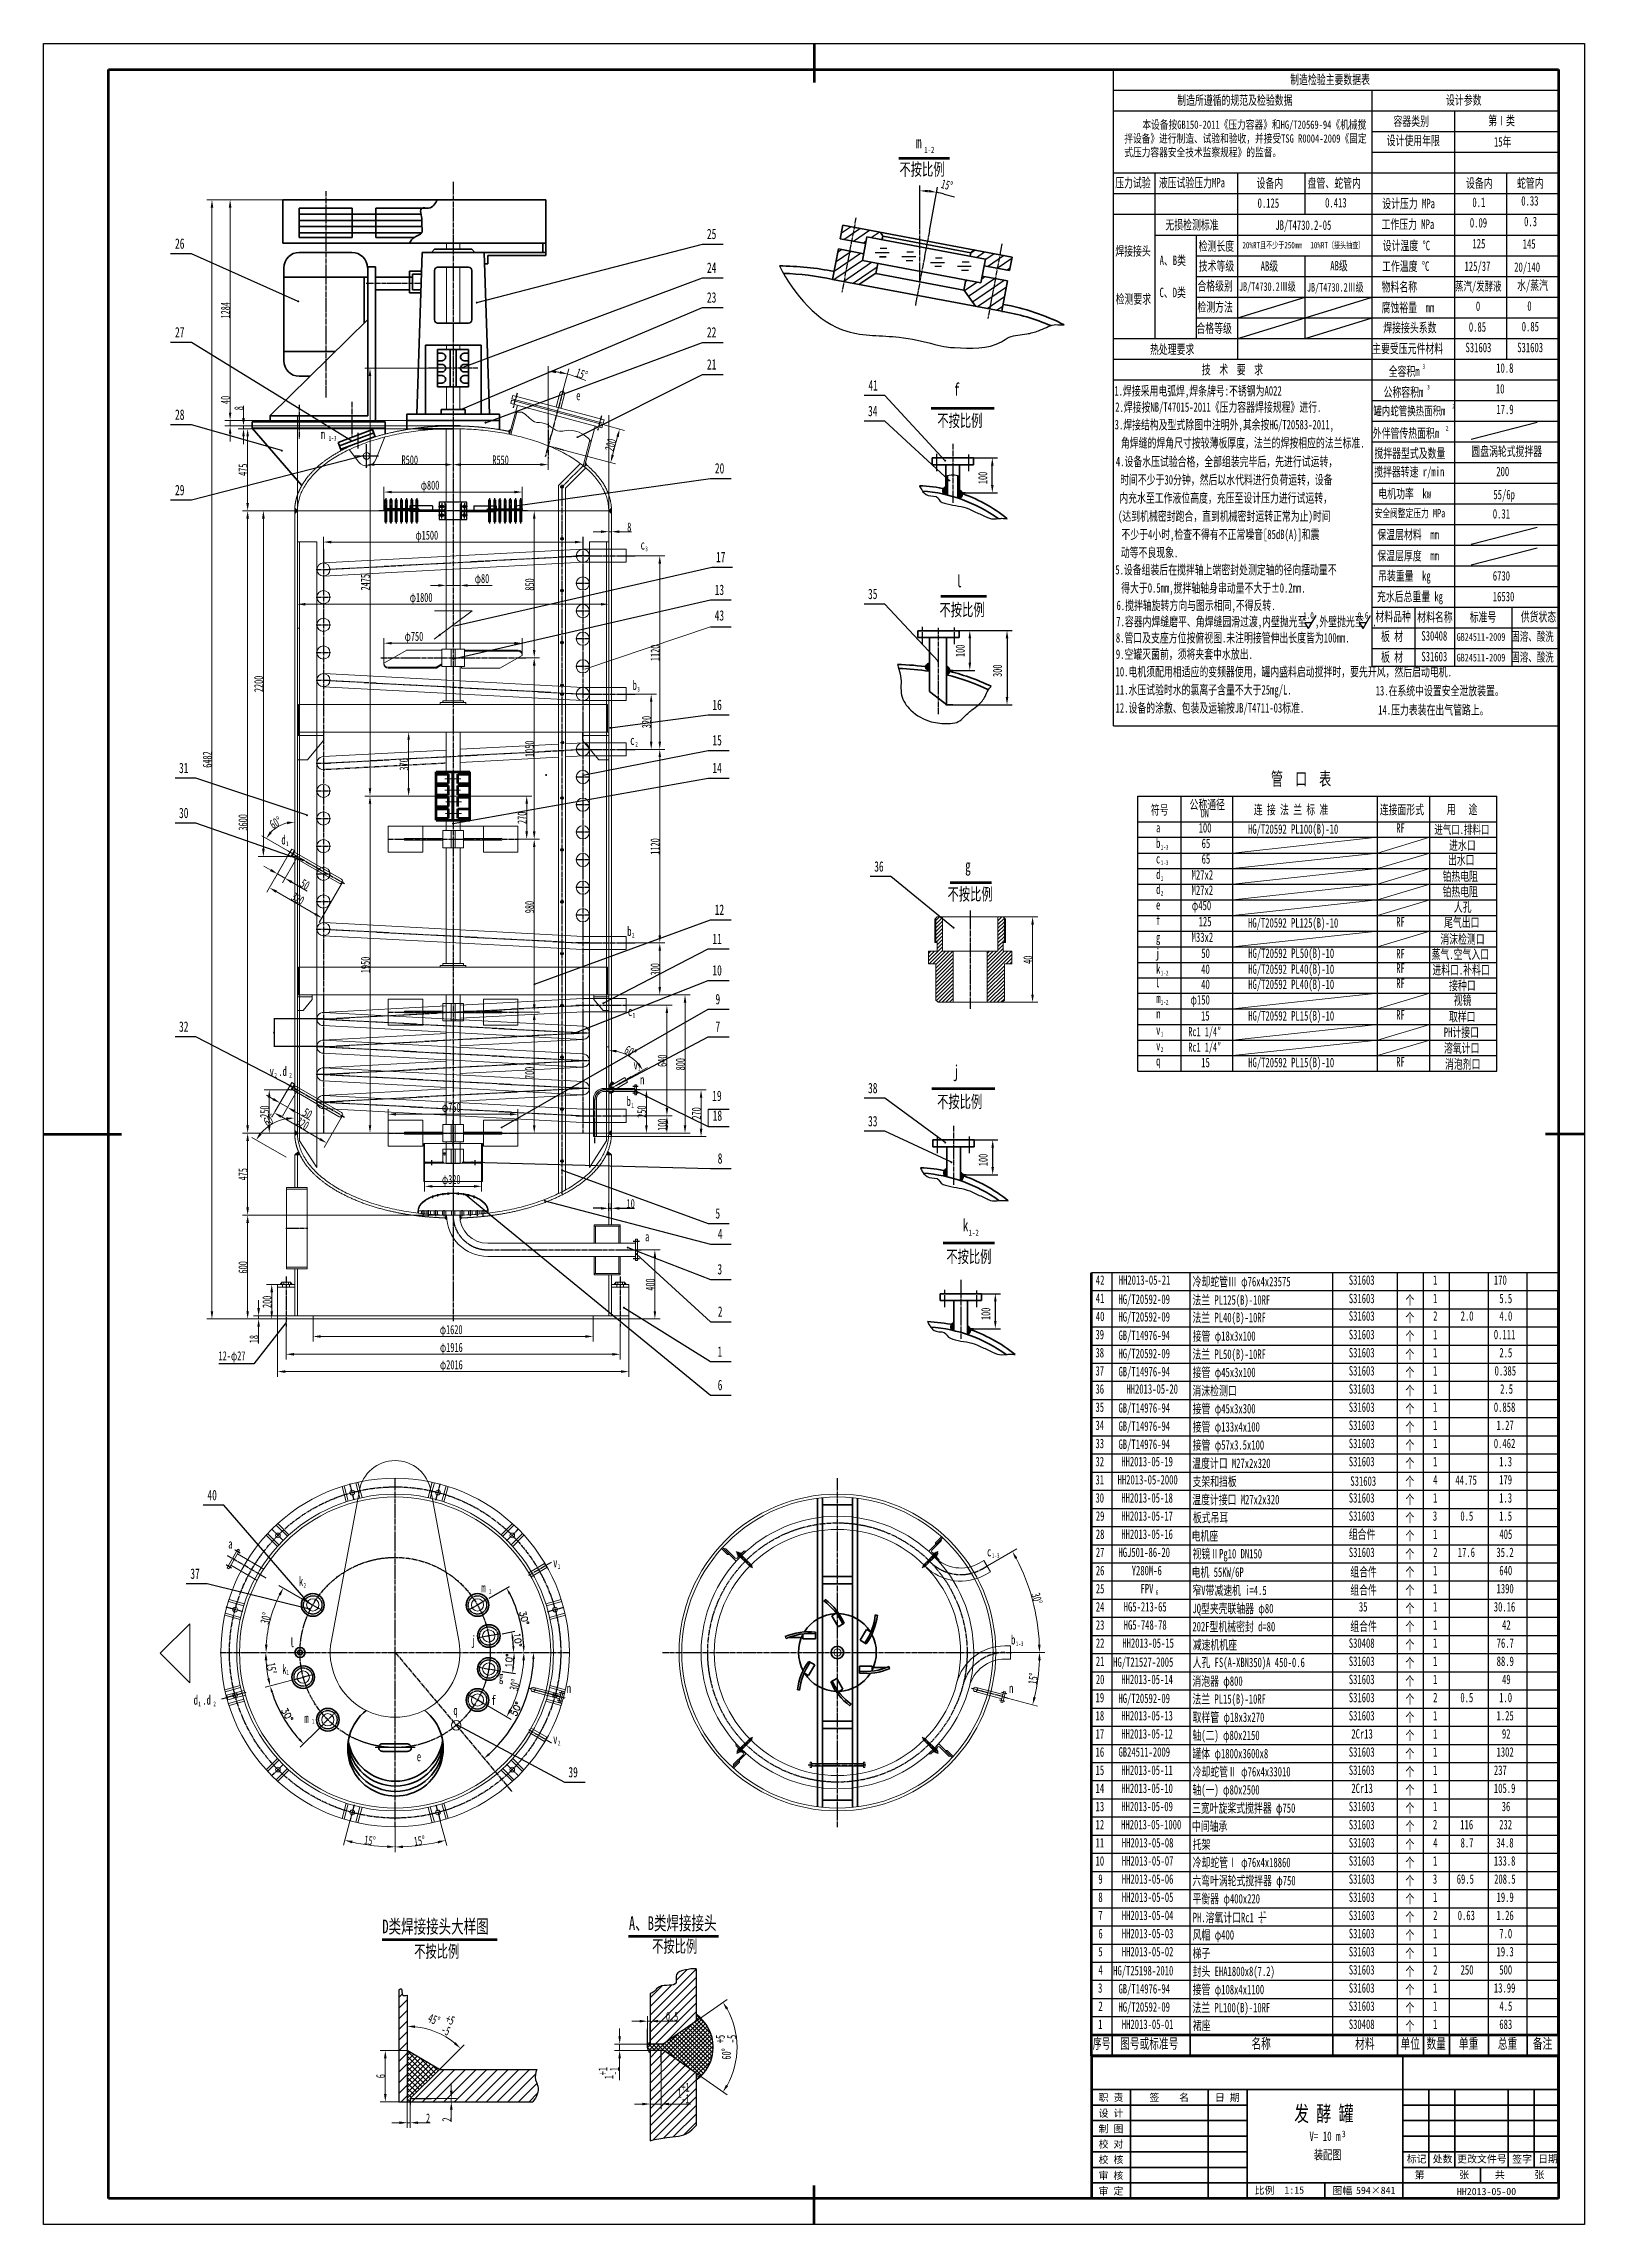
# Model space of a CAD drawing. Header units: millimetres. Extents: x 12275 to 21185, y 21638 to 34253.
import ezdxf
from ezdxf.enums import TextEntityAlignment as Align

# ---------------------------------------------------------------- set-up
doc = ezdxf.new("R2010")
doc.units = ezdxf.units.MM
for name, pattern in [('EB_DASH', [6, 3, -3]), ('EB_DASHDOT', [39, 30, -3, 3, -3]), ('ZXX-S', [1.27, 0.75, -0.2, 0.12, -0.2])]:
    doc.linetypes.add(name, pattern=pattern)
doc.layers.get('0').update_dxf_attribs({"lineweight": 0})
doc.layers.get('Defpoints').update_dxf_attribs({"lineweight": 0})
for name, color, linetype, lineweight in [('5剖面线层', 2, 'Continuous', 0), ('A 粗实线', 1, 'Continuous', 60), ('B 细实线', 7, 'Continuous', 35), ('C 文 字', 2, 'Continuous', 35), ('CAXA0', 7, 'Continuous', 70), ('CAXA0层', 7, 'Continuous', 70), ('CAXA1', 1, 'EB_DASHDOT', 25), ('CAXA3', 7, 'Continuous', 25), ('CAXA4', 3, 'Continuous', 25), ('CAXA5', 4, 'Continuous', 25), ('CAXACAXAEB0', 7, 'Continuous', 70), ('CAXACAXA尺寸线层', 3, 'Continuous', 25), ('D 短中心线', 7, 'ZXX-S', 13), ('J 标注尺寸', 2, 'Continuous', 13)]:
    doc.layers.add(name, color=color, linetype=linetype, lineweight=lineweight)
doc.styles.add('HZTXT', font='SIMFANG.TTF', dxfattribs={"width": 0.75})
doc.styles.get("Standard").update_dxf_attribs({"font": 'txt', "bigfont": 'gbcbig.shx'})
doc.styles.add('TextStyle0', font='SIMFANG.TTF', dxfattribs={"width": 0.605552})
doc.styles.add('UserTxtStyle12', font='SIMFANG.TTF', dxfattribs={"width": 0.667})
doc.styles.add('标准', font='SIMFANG.TTF', dxfattribs={"width": 0.667})
doc.styles.add('标题中文', font='SIMFANG.TTF', dxfattribs={"width": 0.7})
doc.dimstyles.new('ISO-25', dxfattribs={"dimscale": 15, "dimtxt": 2.5, "dimasz": 2.5, "dimexe": 1.25, "dimexo": 0.625, "dimtad": 1, "dimtxsty": '标准', "dimcen": 0, "dimadec": 0, "dimazin": 0, "dimtfac": 1, "dimtmove": 0, "dimatfit": 3, "dimfxl": 0, "dimarcsym": 0})
doc.dimstyles.new('标准', dxfattribs={"dimscale": 15, "dimtxt": 3.5, "dimasz": 3, "dimexe": 2, "dimexo": 0, "dimgap": 0.065, "dimtad": 1, "dimdec": 1, "dimdsep": 46, "dimtxsty": '标准', "dimcen": 0, "dimdle": 4, "dimadec": 4, "dimazin": 2, "dimtfac": 1, "dimtdec": 3, "dimtmove": 0, "dimatfit": 3, "dimldrblk": 'NONE', "dimfxl": 0, "dimtolj": 1, "dimtzin": 0, "dimarcsym": 0})

msp = doc.modelspace()

# ---------------------------------------------------------------- texts
at = {"layer": 'C 文 字', "style": '标题中文', "oblique": 0.5}
msp.add_text('职 责', height=42, rotation=0.0958679, dxfattribs=at).set_placement((18447.421, 22372.248), align=Align.MIDDLE_CENTER)
for s, p in [('签    名', (18784.258, 22373.821)), ('日 期', (19120.11, 22372.93)), ('制 图', (18447.421, 22192.248)), ('设 计', (18447.421, 22282.248)), ('校 对', (18447.421, 22103.84)), ('校 核', (18447.421, 22013.84)), ('标记', (20215.057, 22017.832)), ('第       张', (20360.614, 21926.389)), ('处数', (20365.057, 22017.832)), ('更改文件号', (20592.481, 22017.832)), ('共      张', (20810.614, 21926.389)), ('签字', (20824.753, 22017.832)), ('日期', (20974.753, 22017.832)), ('审 核', (18447.421, 21922.248)), ('审 定', (18447.421, 21832.248)), ('比例', (19335.085, 21836.117)), ('1:15', (19507.319, 21836.117)), ('图幅', (19785.085, 21834.764)), ('594×841', (19978.443, 21834.764))]:
    msp.add_text(s, height=42, rotation=0.0958679, dxfattribs=at).set_placement(p, align=Align.MIDDLE)
msp.add_text('HH2013-05-00', height=42, rotation=0.0958679, dxfattribs=at).set_placement((20447.611, 21807.148))
at = {"layer": 'CAXA0', "color": 0, "style": 'UserTxtStyle12', "width": 0.667}
for s, height, p in [('25', 60, (16110.911, 33122.351)), ('26', 60, (13035.007, 33066.504)), ('24', 60, (16110.911, 32927.035)), ('23', 60, (16110.911, 32754.874)), ('27', 60, (13035.007, 32553.309)), ('22', 60, (16110.911, 32553.309)), ('21', 60, (16110.911, 32367.582)), ('41', 60, (17044.957, 32246.213)), ('28', 60, (13035.007, 32077.147)), ('34', 60, (17042.577, 32097.722)), ('20', 60, (16157.032, 31766.625)), ('29', 60, (13035.007, 31640.681)), ('17', 60, (16163.32, 31253.151)), ('13', 60, (16155.734, 31063.632)), ('35', 60, (17042.577, 31040.007)), ('43', 60, (16155.734, 30915.284)), ('16', 60, (16142.703, 30398.519)), ('15', 60, (16142.703, 30193.421)), ('31', 60, (13058.071, 30033.469)), ('14', 60, (16142.703, 30033.469)), ('30', 60, (13058.071, 29773.074)), ('36', 60, (17078.395, 29463.327)), ('12', 60, (16155.734, 29213.057)), ('11', 60, (16142.703, 29044.683)), ('10', 60, (16142.703, 28862.533)), ('9', 60, (16160.275, 28695.867)), ('32', 60, (13058.071, 28537.089)), ('7', 60, (16160.275, 28537.089)), ('19', 60, (16141.504, 28136.466)), ('38', 60, (17042.577, 28181.411)), ('18', 60, (16144.158, 28022.24)), ('33', 60, (17042.577, 27989.846)), ('8', 60, (16173.306, 27774.296)), ('5', 60, (16160.059, 27456.299)), ('4', 60, (16173.955, 27337.251)), ('3', 60, (16171.576, 27133.519)), ('42', 54.75, (18359.881, 27073.345)), ('41', 54.75, (18359.881, 26968.345)), ('2', 60, (16173.739, 26888.396)), ('40', 54.75, (18359.881, 26863.345)), ('39', 54.75, (18357.71, 26758.345)), ('1', 60, (16172.441, 26657.288)), ('38', 54.75, (18357.71, 26653.345)), ('6', 60, (16173.306, 26463.794)), ('37', 54.75, (18357.71, 26548.345)), ('36', 54.75, (18357.71, 26443.345)), ('35', 54.75, (18357.71, 26338.345)), ('34', 54.75, (18357.71, 26233.345)), ('33', 54.75, (18357.71, 26128.345)), ('32', 54.75, (18357.71, 26023.345)), ('40', 60, (13222.401, 25826.888)), ('31', 54.75, (18357.71, 25918.345)), ('30', 54.75, (18357.71, 25813.345)), ('29', 54.75, (18359.684, 25708.345)), ('28', 54.75, (18359.684, 25603.345)), ('27', 54.75, (18359.684, 25498.345)), ('26', 54.75, (18359.684, 25393.345)), ('25', 54.75, (18359.684, 25288.345)), ('24', 54.75, (18359.684, 25183.345)), ('23', 54.75, (18359.684, 25078.345)), ('22', 54.75, (18359.684, 24973.345)), ('21', 54.75, (18359.684, 24868.345)), ('20', 54.75, (18359.684, 24763.345)), ('19', 54.75, (18358.499, 24658.345)), ('18', 54.75, (18358.499, 24553.345)), ('17', 54.75, (18358.499, 24448.345)), ('16', 54.75, (18358.499, 24343.345)), ('39', 60, (15309.812, 24224.02)), ('15', 54.75, (18358.499, 24238.345)), ('14', 54.75, (18358.499, 24133.345)), ('13', 54.75, (18358.499, 24028.345)), ('12', 54.75, (18358.499, 23923.345)), ('11', 54.75, (18358.499, 23818.345)), ('10', 54.75, (18358.499, 23713.345)), ('9', 54.75, (18374.534, 23608.345)), ('8', 54.75, (18374.534, 23503.345)), ('7', 54.75, (18374.534, 23398.345)), ('6', 54.75, (18374.534, 23293.345)), ('5', 54.75, (18374.336, 23188.345)), ('4', 54.75, (18375.126, 23083.345)), ('3', 54.75, (18372.955, 22978.345)), ('2', 54.75, (18374.929, 22873.345)), ('1', 54.75, (18373.744, 22768.345))]:
    msp.add_text(s, height=height, dxfattribs=at).set_placement(p)
at = {"layer": 'CAXA0', "color": 0, "linetype": 'Continuous', "lineweight": 25, "char_height": 60, "attachment_point": 1}
for s, insert, style in [('\\fFangSong_GB2312|b0|i0|p34;序号', (18342.634, 22714.191), 'TextStyle0'), ('\\fFangSong_GB2312|b0|i0|p34;图号或标准号', (18500.652, 22714.191), 'UserTxtStyle12'), ('\\fFangSong_GB2312|b0|i0|p34;名称', (19259.807, 22714.191), 'UserTxtStyle12'), ('\\fFangSong_GB2312|b0|i0|p34;材料', (19859.807, 22714.191), 'UserTxtStyle12'), ('\\fFangSong_GB2312|b0|i0|p34;单位', (20122.307, 22714.191), 'UserTxtStyle12'), ('\\fFangSong_GB2312|b0|i0|p34;数量', (20272.307, 22714.191), 'UserTxtStyle12'), ('\\fFangSong_GB2312|b0|i0|p34;单重', (20459.807, 22714.191), 'UserTxtStyle12'), ('\\fFangSong_GB2312|b0|i0|p34;总重', (20684.807, 22714.191), 'UserTxtStyle12'), ('\\fFangSong_GB2312|b0|i0|p34;备注', (20887.307, 22714.191), 'UserTxtStyle12')]:
    msp.add_mtext(s, dxfattribs=dict(at, insert=insert, style=style))
at = {"layer": 'CAXA0层', "color": 0, "style": 'UserTxtStyle12', "width": 0.667}
msp.add_text('37', height=60, dxfattribs=at).set_placement((13123.381, 25372.36))
at = {"layer": 'CAXA4', "color": 3, "style": '标准', "width": 0.667}
for s, height, p in [('制造检验主要数据表', 54.8925, (19484.065, 34018.232)), ('制造所遵循的规范及检验数据', 54.89252, (18830.824, 33898.599)), ('设计参数', 54.8925, (20385.218, 33899.467)), ('容器类别', 54.8925, (20081.349, 33777.338)), ('第Ⅰ类', 54.8925, (20629.589, 33780.49)), ('设计使用年限', 54.8925, (20041.971, 33665.513)), ('15年', 54.8925, (20662.425, 33657.871)), ('压力试验', 54.8925, (18472.15, 33421.356)), ('液压试验压力MPa', 54.8925, (18724.339, 33421.356)), ('设备内', 54.8925, (19289.718, 33418.888)), ('盘管、蛇管内', 54.8925, (19584.924, 33419.326)), ('设备内', 54.8925, (20501.001, 33418.888)), ('蛇管内', 54.8925, (20795.95, 33419.326)), ('0.125', 54.9, (19295.58, 33303.327)), ('0.413', 54.8925, (19685.862, 33305.316)), ('设计压力 MPa', 54.8925, (20016.27, 33300.646)), ('0.1', 54.9, (20537.522, 33307.739)), ('0.33', 54.8925, (20820.238, 33316.35)), ('无损检测标准', 54.8925, (18762.396, 33177.615)), ('JB/T4730.2-05', 54.89252, (19397.902, 33175.778)), ('工作压力 MPa', 54.8925, (20012.128, 33181.013)), ('0.09', 54.9, (20522.802, 33189.621)), ('0.3', 54.8925, (20836.445, 33196.717)), ('检测长度', 54.8925, (18954.633, 33054.92)), ('20%%%RT且不少于250mm', 37.5, (19207.676, 33068.196)), ('10%%%RT（接头抽查）', 37.5, (19600.354, 33068.395)), ('设计温度 %%DC', 54.8925, (20019.337, 33057.836)), ('125', 54.9, (20537.918, 33068.663)), ('145', 54.8925, (20828.302, 33066.867)), ('A、B类', 54.8925, (18728.861, 32972.289)), ('技术等级', 54.8925, (18955.149, 32939.878)), ('AB级', 54.8925, (19313.191, 32939.072)), ('AB级', 54.8925, (19715.685, 32941.172)), ('工作温度 %%DC', 54.8925, (20015.194, 32938.203)), ('125/37', 54.9, (20491.942, 32937.967)), ('20/140', 54.8925, (20779.462, 32933.016)), ('C、D类', 54.8925, (18728.268, 32786.285)), ('合格级别', 54.8925, (18947.492, 32824.592)), ('JB/T4730.2Ⅲ级', 49.5, (19187.938, 32823.102)), ('JB/T4730.2Ⅲ级', 49.5, (19580.745, 32818.83)), ('物料名称', 54.8925, (20012.868, 32819.009)), ('蒸汽/发酵液', 52.5, (20437.069, 32824.234)), ('水/蒸汽', 54.8925, (20796, 32828.272)), ('检测方法', 54.8925, (18947.351, 32702.042)), ('腐蚀裕量  mm', 54.8925, (20012.636, 32698.937)), ('0', 54.893, (20557.76, 32707.383)), ('0', 54.893, (20855.23, 32708.115)), ('合格等级', 54.8925, (18941.645, 32579.744)), ('焊接接头系数', 54.8925, (20022.293, 32582.849)), ('0.85', 54.8925, (20517.083, 32586.719)), ('0.85', 54.8925, (20822.909, 32588.684)), ('热处理要求', 54.8925, (18673.177, 32457.268)), ('主要受压元件材料', 54.8925, (19958.156, 32462.181)), ('S31603', 54.8925, (20497.737, 32468.089)), ('S31603', 54.8925, (20796.819, 32468.089)), ('技  术  要  求', 54.8925, (18972.741, 32340.038)), ('全容积m', 54.8925, (20053.504, 32329.916)), ('3', 27.446, (20249.835, 32372.145)), ('10.8', 54.8925, (20675.189, 32349.181)), ('公称容积m', 54.8925, (20024.054, 32209.837)), ('3', 27.446, (20276.034, 32252.362)), ('2', 26.25, (20421.114, 32142.688)), ('10', 54.8925, (20673.437, 32229.203)), ('罐内蛇管换热面积m', 52.5, (19964.571, 32102.584)), ('17.9', 54.9, (20676.361, 32109.798)), ('外伴管传热面积m', 54.8925, (19961.593, 31972.63)), ('搅拌器型式及数量', 54.8925, (19971.237, 31856.403)), ('2', 27.446, (20384.084, 32014.562)), ('圆盘涡轮式搅拌器', 54.8925, (20531.237, 31867.573)), ('搅拌器转速 r/min', 54.89252, (19969.491, 31749.055)), ('200', 54.9, (20675.74, 31750.899)), ('电机功率  kw', 54.8925, (19993.896, 31622.68)), ('55/6p', 54.8925, (20659.027, 31617.056)), ('安全阀整定压力 MPa', 48, (19971.597, 31512.596)), ('0.31', 54.9, (20655.564, 31505.746)), ('保温层材料  mm', 54.8925, (19988.012, 31385.485)), ('保温层厚度  mm', 54.8925, (19988.012, 31263.342)), ('吊装重量  kg', 54.8925, (19991.91, 31147.108)), ('6730', 54.9, (20655.564, 31146.847)), ('充水后总重量 kg', 54.8925, (19985.66, 31027.475)), ('16530', 54.9, (20655.564, 31027.214)), ('材料品种', 54.8925, (19976.971, 30912.003)), ('材料名称', 54.8925, (20218.572, 30908.541)), ('标准号', 54.8925, (20522.125, 30908.541)), ('供货状态', 54.8925, (20817.195, 30910.272)), (' 板 材', 54.8925, (19984.474, 30796.894)), ('S30408', 54.8925, (20242.635, 30799.755)), ('GB24511-2009', 45, (20446.505, 30798.665)), ('固溶、酸洗', 52.5, (20762.719, 30797.956)), (' 板 材', 54.8925, (19984.474, 30677.245)), ('S31603', 54.8925, (20242.635, 30680.106)), ('GB24511-2009', 45, (20446.505, 30679.016)), ('固溶、酸洗', 52.5, (20762.719, 30678.307))]:
    msp.add_text(s, height=height, dxfattribs=at).set_placement(p)
at = {"layer": 'CAXA4', "style": '标准', "width": 0.667}
for s, height, p in [('m', 71.685, (17319.169, 33646.371)), ('不按比例', 71.681, (17224.138, 33490.014)), ('1-2', 35.8425, (17367.738, 33621.164)), ('焊接接头', 54.75, (18472.903, 33026.401)), ('检测要求', 54.75, (18475.167, 32748.46)), ('e', 54.75, (15355.048, 32190.048)), ('f', 71.685, (17539.759, 32217.45)), ('不按比例', 71.681, (17443.344, 32036.514)), ('m', 54.75, (13876.837, 31966.528)), ('1-3', 27.375, (13923.629, 31956.985)), ('R500', 52.5, (14345.042, 31818.807)), ('R550', 52.5, (14870.043, 31818.807)), ('φ800', 52.5, (14455.857, 31672.735)), ('φ1500', 52.5, (14425.108, 31383.403)), ('8', 52.5, (15649.821, 31430.707)), ('c', 54.75, (15727.293, 31326.414)), ('3', 27.375, (15754.33, 31316.871)), ('φ80', 52.5, (14768.237, 31132.593)), ('l', 71.685, (17552.618, 31108.211)), ('φ1800', 52.5, (14392.263, 31023.563)), ('不按比例', 71.681, (17455.939, 30942.388)), ('φ750', 52.5, (14362.772, 30798.323)), ('b', 54.75, (15681.167, 30514.596)), ('3', 27.375, (15707.613, 30505.053)), ('c', 54.75, (15667.214, 30196.104)), ('2', 27.375, (15696.665, 30186.561)), ('管  口  表', 76.65, (19372.795, 29961.762)), ('符号', 54.7449, (18678.21, 29793.443)), ('公称通径', 54.7449, (18901.855, 29824.02)), ('DN', 48.6622, (18966.872, 29776.708)), ('连 接 法 兰 标 准', 54.75, (19273.592, 29794.782)), ('连接面形式', 54.75, (20002.092, 29794.899)), ('用   途', 54.7449, (20389.445, 29796.088)), ('d', 54.75, (13650.09, 29620.591)), ('a', 54.745, (18708.157, 29690.742)), ('b', 54.75, (18708.354, 29600.736)), ('65', 54.75, (18971.71, 29599.539)), ('RF', 54.75, (20097.142, 29688.442)), ('进气口.排料口', 52.5, (20317.537, 29681.03)), ('进水口', 54.75, (20402.883, 29588.466)), ('1', 27.375, (13676.93, 29611.048)), ('c', 54.75, (18707.762, 29510.736)), ('1-3', 27.375, (18735.194, 29591.194)), ('1-3', 27.375, (18735.194, 29501.193)), ('65', 54.75, (18971.705, 29509.439)), ('出水口', 54.75, (20396.369, 29503.963)), ('g', 71.681, (17604.371, 29462.964)), ('d', 54.75, (18708.354, 29420.735)), ('1', 27.375, (18735.194, 29411.192)), ('M27x2', 54.75, (18914.141, 29417.631)), ('不按比例', 71.681, (17502.164, 29297.416)), ('e', 54.75, (18707.959, 29243.992)), ('d', 54.75, (18708.354, 29333.993)), ('2', 27.375, (18735.786, 29324.45)), ('M27x2', 54.75, (18914.141, 29329.055)), ('φ450', 54.75, (18914.661, 29240.521)), ('人孔', 54.75, (20430.241, 29231.548)), ('b', 54.75, (15650.022, 29091.292)), ('f', 54.75, (18707.564, 29153.991)), ('RF', 54.75, (20097.142, 29145.402)), ('尾气出口', 54.75, (20373.946, 29142.205)), ('2', 27.375, (15677.454, 29081.75)), ('j', 54.75, (18705.393, 28964.34)), ('g', 54.75, (18707.762, 29055.437)), ('RF', 54.75, (20097.142, 28961.242)), ('蒸气.空气入口', 54.75, (20302.047, 28958.071)), ('k', 54.75, (18708.551, 28872.912)), ('1-2', 27.375, (18735.194, 28863.369)), ('40', 54.75, (18969.281, 28871.839)), ('HG/T20592 PL40(B)-10', 54.75, (19241.378, 28872.144)), ('RF', 54.75, (20097.142, 28877.773)), ('进料口.补料口', 54.75, (20306.286, 28867.924)), ('l', 54.75, (18703.814, 28793.989)), ('40', 54.75, (18969.281, 28783.915)), ('HG/T20592 PL40(B)-10', 54.75, (19241.378, 28784.22)), ('RF', 54.75, (20097.142, 28789.849)), ('接种口', 54.75, (20402.883, 28777.616)), ('c', 54.75, (15653.936, 28627.756)), ('1', 27.375, (15681.368, 28618.214)), ('m', 54.75, (18710.131, 28703.988)), ('n', 54.75, (18709.144, 28613.987)), ('1-2', 27.375, (18735.194, 28694.445)), ('φ150', 54.75, (18906.929, 28694.803)), ('15', 54.75, (18967.899, 28601.713)), ('HG/T20592 PL15(B)-10', 54.75, (19241.378, 28602.017)), ('RF', 54.75, (20097.142, 28607.647)), ('取样口', 54.75, (20402.291, 28597.177)), ('视镜', 54.75, (20429.846, 28692.719)), ('v', 54.75, (18708.551, 28519.854)), ('1', 27.375, (18735.194, 28510.311)), ('Rc1 1/4″', 52.5, (18894.44, 28511.361)), ('PH计接口', 54.75, (20372.393, 28507.004)), ('v', 54.75, (18708.551, 28429.858)), ('2', 27.375, (18735.786, 28420.315)), ('Rc1 1/4″', 52.5, (18894.44, 28422.142)), ('15', 54.75, (18969.532, 28331.779)), ('HG/T20592 PL15(B)-10', 54.75, (19241.378, 28332.083)), ('RF', 54.75, (20097.142, 28335.791)), ('溶氧计口', 54.75, (20373.157, 28415.417)), ('消泡剂口', 54.75, (20379.281, 28323.022)), ('v', 54.75, (13582.051, 28281.167)), ('2', 27.375, (13609.285, 28271.624)), ('.d', 54.75, (13631.953, 28281.167)), ('2', 27.375, (13695.548, 28271.624)), ('v', 54.75, (15686.304, 28319.128)), ('1', 27.375, (15712.947, 28309.585)), ('n', 54.75, (15724.264, 28232.769)), ('j', 71.685, (17536.546, 28272.227)), ('q', 54.75, (18708.354, 28341.355)), ('b', 54.75, (15646.267, 28107.582)), ('不按比例', 71.681, (17441.988, 28096.81)), ('φ750', 52.5, (14578.442, 28073.486)), ('1', 27.375, (15673.107, 28098.039)), ('φ320', 52.5, (14578.458, 27656.506)), ('k', 71.685, (17590.195, 27382.051)), ('1-2', 35.8425, (17624.561, 27356.844)), ('a', 54.75, (15753.148, 27324.711)), ('不按比例', 71.681, (17495.512, 27200.449)), ('HH2013-05-21', 54.75, (18492.683, 27073.446)), ('冷却蛇管Ⅲ φ76x4x23575', 54.75, (18919.657, 27064.567)), ('S31603', 54.75, (19822.92, 27073.446)), ('1', 54.75, (20309.515, 27073.446)), ('170', 54.75, (20661.969, 27073.446)), ('HG/T20592-09', 54.75, (18490.65, 26962.681)), ('S31603', 54.75, (19822.92, 26967.084)), ('个', 54.75, (20150.368, 26958.205)), ('HG/T20592-09', 54.75, (18490.65, 26860.804)), ('法兰 PL40(B)-10RF', 54.75, (18918.473, 26856.957)), ('S31603', 54.75, (19822.92, 26865.539)), ('个', 54.75, (20150.368, 26856.661)), ('2.0', 54.75, (20469.539, 26865.539)), ('φ1620', 52.5, (14566.296, 26788.02)), ('GB/T14976-94', 54.75, (18491.045, 26753.711)), ('接管 φ18x3x100', 54.75, (18920.249, 26749.567)), ('S31603', 54.75, (19822.92, 26758.446)), ('个', 54.75, (20150.368, 26749.567)), ('1', 54.75, (20309.515, 26758.446)), ('0.111', 54.75, (20661.574, 26758.446)), ('φ1916', 52.5, (14567.053, 26684.956)), ('φ2016', 52.5, (14567.053, 26584.964)), ('HG/T20592-09', 54.75, (18490.65, 26648.711)), ('S31603', 54.75, (19822.92, 26653.446)), ('个', 54.75, (20150.368, 26644.567)), ('1', 54.75, (20309.515, 26653.446)), ('GB/T14976-94', 54.75, (18491.045, 26543.711)), ('S31603', 54.75, (19822.92, 26548.446)), ('S31603', 54.75, (19822.92, 26443.446)), ('个', 54.75, (20150.368, 26539.567)), ('个', 54.75, (20150.368, 26434.567)), ('1', 54.75, (20309.515, 26548.446)), ('1', 54.75, (20309.515, 26443.446)), ('2.5', 54.75, (20698.07, 26443.446)), ('GB/T14976-94', 54.75, (18491.045, 26333.711)), ('接管 φ45x3x300', 54.75, (18920.249, 26329.567)), ('S31603', 54.75, (19822.92, 26338.446)), ('个', 54.75, (20150.368, 26329.567)), ('1', 54.75, (20309.515, 26338.446)), ('0.858', 54.75, (20661.574, 26338.446)), ('GB/T14976-94', 54.75, (18491.045, 26228.711)), ('S31603', 54.75, (19822.92, 26233.446)), ('个', 54.75, (20150.368, 26224.567)), ('1', 54.75, (20309.515, 26233.446)), ('GB/T14976-94', 54.75, (18491.045, 26123.711)), ('S31603', 54.75, (19822.92, 26128.446)), ('个', 54.75, (20150.368, 26119.567)), ('1', 54.75, (20309.515, 26128.446)), ('HH2013-05-19', 54.75, (18507.438, 26023.446)), ('S31603', 54.75, (19822.92, 26023.446)), ('个', 54.75, (20150.368, 26014.567)), ('1', 54.75, (20309.515, 26023.446)), ('HH2013-05-2000', 54.75, (18485.751, 25918.446)), ('HH2013-05-18', 54.75, (18507.438, 25813.446)), ('支架和挡板', 54.75, (18919.065, 25908.679)), ('S31603', 54.75, (19822.92, 25813.446)), ('S31603', 54.75, (19831.922, 25910.455)), ('个', 54.75, (20150.368, 25909.567)), ('个', 54.75, (20150.368, 25804.567)), ('4', 54.75, (20310.896, 25918.446)), ('1', 54.75, (20309.515, 25813.446)), ('44.75', 54.75, (20439.246, 25916.571)), ('179', 54.75, (20692.459, 25918.446)), ('HH2013-05-17', 54.75, (18507.438, 25708.446)), ('板式吊耳', 54.75, (18921.236, 25699.567)), ('S31603', 54.75, (19822.92, 25708.446)), ('个', 54.75, (20150.368, 25699.567)), ('3', 54.75, (20308.725, 25708.446)), ('0.5', 54.75, (20467.959, 25708.446)), ('1.5', 54.75, (20692.459, 25708.446)), ('HH2013-05-16', 54.75, (18507.438, 25603.446)), ('电机座', 54.75, (18914.327, 25593.679)), ('组合件', 54.75, (19822.92, 25603.446)), ('个', 54.75, (20150.368, 25594.567)), ('1', 54.75, (20309.515, 25603.446)), ('405', 54.75, (20693.84, 25603.446)), ('a', 54.75, (13342.697, 25547.689)), ('c', 54.75, (17731.024, 25502.38)), ('1-3', 27.375, (17758.457, 25492.837)), ('HGJ501-86-20', 54.75, (18490.65, 25498.446)), ('视镜ⅡPg10 DN150', 54.75, (18919.46, 25490.455)), ('S31603', 54.75, (19822.92, 25498.446)), ('个', 54.75, (20150.368, 25489.567)), ('2', 54.75, (20310.699, 25498.446)), ('17.6', 54.75, (20453.109, 25498.446)), ('35.2', 54.75, (20676.424, 25498.446)), ('k', 54.75, (13751.232, 25330.708)), ('v', 54.75, (15221.667, 25439.393)), ('1', 27.375, (15248.31, 25429.85)), ('Y280M-6', 54.75, (18567.467, 25393.446)), ('电机 55KW/6P', 54.75, (18914.327, 25383.679)), ('组合件', 54.75, (19831.922, 25385.455)), ('个', 54.75, (20150.368, 25384.567)), ('1', 54.75, (20309.515, 25393.446)), ('640', 54.75, (20693.248, 25393.446)), ('2', 27.375, (13778.467, 25321.165)), ('m', 54.75, (14806.344, 25293.734)), ('2', 27.375, (14850.986, 25284.192)), ('HG5-213-65', 54.75, (18521.14, 25183.446)), ('FPV', 54.75, (18618.346, 25288.446)), ('6', 27.375, (18706.166, 25278.903)), ('JQ型夹壳联轴器 φ80', 54.75, (18918.473, 25173.679)), ('窄V带减速机 i=4.5', 54.75, (18918.473, 25278.679)), ('组合件', 54.75, (19831.922, 25280.455)), ('35', 54.75, (19881.334, 25183.446)), ('个', 54.75, (20150.368, 25279.567)), ('个', 54.75, (20150.368, 25174.567)), ('1', 54.75, (20309.515, 25288.446)), ('1', 54.75, (20309.515, 25183.446)), ('30.16', 54.75, (20661.179, 25183.446)), ('1390', 54.75, (20677.214, 25288.446)), ('HG5-748-78', 54.75, (18521.14, 25078.446)), ('202F型机械密封 d=80', 54.75, (18918.275, 25068.679)), ('组合件', 54.75, (19831.922, 25070.455)), ('个', 54.75, (20150.368, 25069.567)), ('1', 54.75, (20309.515, 25078.446)), ('42', 54.75, (20709.085, 25078.446)), ('l', 54.75, (13698.965, 24976.845)), ('j', 54.75, (14749.124, 24989.338)), ('b', 54.75, (17869.879, 24992.765)), ('1-3', 27.375, (17896.719, 24983.222)), ('HH2013-05-15', 54.75, (18513.307, 24973.446)), ('减速机机座', 54.75, (18920.644, 24963.679)), ('S30408', 54.75, (19822.92, 24973.446)), ('个', 54.75, (20150.368, 24964.567)), ('1', 54.75, (20309.515, 24973.446)), ('76.7', 54.75, (20678.003, 24973.446)), ('k', 54.75, (13654.669, 24822.386)), ('HG/T21527-2005', 54.75, (18460.16, 24863.711)), ('人孔 FS(A-XBN350)A 450-0.6', 54.75, (18919.854, 24861.639)), ('S31603', 54.75, (19822.92, 24868.446)), ('个', 54.75, (20150.368, 24859.567)), ('1', 54.75, (20309.515, 24868.446)), ('88.9', 54.75, (20678.003, 24868.446)), ('1', 27.375, (13677.814, 24818.951)), ('g', 54.75, (14908.448, 24780.539)), ('n', 54.75, (15300.287, 24712.724)), ('n', 54.75, (17858.187, 24712.724)), ('HH2013-05-14', 54.75, (18507.438, 24763.446)), ('消泡器 φ800', 54.75, (18918.67, 24753.679)), ('S31603', 54.75, (19822.92, 24763.446)), ('个', 54.75, (20150.368, 24754.567)), ('1', 54.75, (20309.515, 24763.446)), ('49', 54.75, (20709.085, 24763.446)), ('d', 54.75, (13142.506, 24644.467)), ('1', 27.375, (13169.346, 24634.924)), ('.d', 54.75, (13192.606, 24644.467)), ('2', 27.375, (13256.201, 24634.924)), ('q', 54.75, (14644.794, 24584.821)), ('f', 54.75, (14865.081, 24643.198)), ('HG/T20592-09', 54.75, (18490.65, 24653.711)), ('HH2013-05-13', 54.75, (18507.438, 24553.446)), ('法兰 PL15(B)-10RF', 54.75, (18918.473, 24649.863)), ('S31603', 54.75, (19822.92, 24658.446)), ('S31603', 54.75, (19822.92, 24553.446)), ('个', 54.75, (20150.368, 24649.567)), ('个', 54.75, (20150.368, 24544.567)), ('1', 54.75, (20309.515, 24553.446)), ('2', 54.75, (20310.699, 24658.446)), ('0.5', 54.75, (20467.959, 24658.446)), ('1.0', 54.75, (20692.459, 24658.446)), ('m', 54.75, (13783.174, 24539.193)), ('1', 27.375, (13826.465, 24534.204)), ('HH2013-05-12', 54.75, (18507.438, 24448.446)), ('轴(二) φ80x2150', 54.75, (18918.67, 24439.863)), ('2Cr13', 54.75, (19837.573, 24448.446)), ('个', 54.75, (20150.368, 24439.567)), ('1', 54.75, (20309.515, 24448.446)), ('92', 54.75, (20708.493, 24448.446)), ('e', 54.75, (14433.175, 24316.849)), ('v', 54.75, (15221.667, 24418.765)), ('2', 27.375, (15248.902, 24409.223)), ('GB24511-2009', 54.75, (18491.045, 24343.446)), ('罐体 φ1800x3600x8', 54.75, (18918.67, 24334.567)), ('S31603', 54.75, (19822.92, 24343.446)), ('个', 54.75, (20150.368, 24334.567)), ('1', 54.75, (20309.515, 24343.446)), ('1302', 54.75, (20677.214, 24343.446)), ('HH2013-05-11', 54.75, (18507.438, 24238.446)), ('冷却蛇管Ⅱ φ76x4x33010', 54.75, (18919.657, 24229.567)), ('S31603', 54.75, (19822.92, 24238.446)), ('个', 54.75, (20150.368, 24229.567)), ('1', 54.75, (20309.515, 24238.446)), ('237', 54.75, (20661.969, 24238.446)), ('HH2013-05-10', 54.75, (18507.438, 24133.446)), ('轴(一) φ80x2500', 54.75, (18918.67, 24124.863)), ('2Cr13', 54.75, (19837.573, 24133.446)), ('个', 54.75, (20150.368, 24124.567)), ('1', 54.75, (20309.515, 24133.446)), ('105.9', 54.75, (20661.969, 24133.446)), ('HH2013-05-1000', 54.75, (18506.29, 23923.446)), ('HH2013-05-09', 54.75, (18507.438, 24028.446)), ('三宽叶旋桨式搅拌器 φ750', 54.75, (18916.499, 24019.271)), ('中间轴承', 54.75, (18915.731, 23914.321)), ('S31603', 54.75, (19822.92, 24028.446)), ('S31603', 54.75, (19822.92, 23923.446)), ('个', 54.75, (20150.368, 24019.567)), ('个', 54.75, (20150.368, 23914.567)), ('2', 54.75, (20309.515, 23923.446)), ('1', 54.75, (20309.515, 24028.446)), ('116', 54.75, (20467.459, 23923.446)), ('232', 54.75, (20692.459, 23923.446)), ('36', 54.75, (20706.914, 24028.446)), ('HH2013-05-08', 54.75, (18510.372, 23818.446)), ('托架', 54.75, (18920.644, 23808.679)), ('S31603', 54.75, (19822.92, 23818.446)), ('个', 54.75, (20150.368, 23809.567)), ('4', 54.75, (20310.896, 23818.446)), ('8.7', 54.75, (20469.144, 23818.446)), ('34.8', 54.75, (20676.424, 23818.446)), ('HH2013-05-07', 54.75, (18510.372, 23713.446)), ('冷却蛇管Ⅰ φ76x4x18860', 54.75, (18919.657, 23704.567)), ('S31603', 54.75, (19822.92, 23713.446)), ('个', 54.75, (20150.368, 23704.567)), ('1', 54.75, (20309.515, 23713.446)), ('133.8', 54.75, (20661.969, 23713.446)), ('HH2013-05-06', 54.75, (18510.372, 23608.446)), ('六弯叶涡轮式搅拌器 φ750', 54.75, (18918.078, 23599.271)), ('S31603', 54.75, (19822.92, 23608.446)), ('个', 54.75, (20150.368, 23599.567)), ('HH2013-05-05', 54.75, (18510.372, 23503.446)), ('平衡器 φ400x220', 54.75, (18919.46, 23494.567)), ('S31603', 54.75, (19822.92, 23503.446)), ('个', 54.75, (20150.368, 23494.567)), ('1', 54.75, (20309.515, 23503.446)), ('19.9', 54.75, (20677.214, 23503.446)), ('D类焊接接头大样图', 79.5685, (14233.796, 23321.935)), ('A、B类焊接接头', 79.5655, (15659.933, 23341.134)), ('HH2013-05-04', 54.75, (18510.372, 23398.446)), ('HH2013-05-03', 54.75, (18510.372, 23293.446)), ('风帽 φ400', 54.75, (18920.052, 23285.455)), ('PH.溶氧计口Rc1', 54.75, (18920.249, 23386.042)), ('4', 27.375, (19309.991, 23377.822)), ('1', 27.375, (19309.3, 23420.013)), ('"', 27.375, (19328.022, 23420.013)), ('S31603', 54.75, (19822.92, 23398.446)), ('S31603', 54.75, (19822.92, 23293.446)), ('个', 54.75, (20150.368, 23389.567)), ('个', 54.75, (20150.368, 23284.567)), ('1', 54.75, (20309.515, 23293.446)), ('2', 54.75, (20310.699, 23398.446)), ('0.63', 54.75, (20452.714, 23398.446)), ('1.26', 54.75, (20677.214, 23398.446)), ('7.0', 54.75, (20693.248, 23293.446)), ('不按比例', 71.681, (14417.911, 23181.481)), ('不按比例', 71.681, (15794.072, 23210.795)), ('HH2013-05-02', 54.75, (18510.372, 23188.446)), ('梯子', 54.75, (18919.657, 23179.567)), ('S31603', 54.75, (19822.92, 23188.446)), ('个', 54.75, (20150.368, 23179.567)), ('1', 54.75, (20309.515, 23188.446)), ('19.3', 54.75, (20677.214, 23188.446)), ('HG/T25198-2010', 54.75, (18460.16, 23078.711)), ('封头 EHA1800x8(7.2)', 54.75, (18920.052, 23074.567)), ('S31603', 54.75, (19822.92, 23083.446)), ('个', 54.75, (20150.368, 23074.567)), ('2', 54.75, (20310.699, 23083.446)), ('250', 54.75, (20469.539, 23083.446)), ('500', 54.75, (20693.051, 23083.446)), ('GB/T14976-94', 54.75, (18491.045, 22973.711)), ('S31603', 54.75, (19822.92, 22978.446)), ('个', 54.75, (20150.368, 22969.567)), ('1', 54.75, (20309.515, 22978.446)), ('0.5', 52.5, (15873.752, 22814.432)), ('HG/T20592-09', 54.75, (18490.65, 22868.711)), ('S31603', 54.75, (19822.92, 22873.446)), ('个', 54.75, (20150.368, 22864.567)), ('HH2013-05-01', 54.75, (18510.372, 22768.446)), ('裙座', 54.75, (18921.434, 22762.231)), ('S30408', 54.75, (19822.92, 22768.446)), ('个', 54.75, (20150.368, 22759.567)), ('1', 54.75, (20309.515, 22768.446)), ('683', 54.75, (20693.248, 22768.446)), ('+1', 52.5, (15963.448, 22405.302)), ('1', 52.5, (15940.734, 22370.302)), ('-1', 52.5, (15963.448, 22338.991)), ('2', 52.5, (14486.368, 22227.07))]:
    msp.add_text(s, height=height, dxfattribs=at).set_placement(p)
for s, rotation, p in [('15%%D', 344.4001806, (17460.533, 33419.328)), ('1284', 90, (13352.552, 32662.893)), ('15%%D', 339.0009026, (15346.843, 32329.189)), ('40', 90, (13352.552, 32168.321)), ('8', 90, (13430.057, 32132.332)), ('200', 75, (15569.576, 31891.123)), ('475', 90, (13453.925, 31752.238)), ('100', 90, (17732.028, 31704.941)), ('2475', 90, (14161.55, 31089.913)), ('850', 90, (15111.303, 31088.592)), ('1120', 90, (15837.236, 30681.164)), ('100', 90, (17601.79, 30704.988)), ('300', 90, (17817.034, 30589.742)), ('2200', 90, (13545.039, 30501.679)), ('320', 90, (15787.661, 30292.9)), ('6482', 90, (13247.599, 30064.267)), ('1050', 90, (15111.303, 30126.079)), ('370', 90, (14384.951, 30047.898)), ('3600', 90, (13453.925, 29700.733)), ('60%%D', 30, (13601.371, 29708.146)), ('270', 90, (15067.759, 29738.752)), ('1120', 90, (15837.236, 29561.164)), ('50', 330, (13752.841, 29378.809)), ('320', 330, (13700.586, 29302.499)), ('980', 90, (15111.303, 29222.541)), ('1950', 90, (14161.55, 28876.07)), ('300', 90, (15837.236, 28862.892)), ('40', 90, (17993.129, 28929.741)), ('60%%D', 330, (15627.562, 28416.37)), ('640', 90, (15878.457, 28333.604)), ('700', 90, (15111.303, 28263.563)), ('800', 90, (15983.3, 28313.623)), ('250', 90, (13578.968, 28038.793)), ('60%%D', 30, (13566.681, 27987.696)), ('320', 330, (13728.436, 28000.737)), ('50', 330, (13767.291, 28053.837)), ('250', 90, (15760.066, 28038.812)), ('100', 90, (15878.457, 27963.225)), ('270', 90, (16075.944, 28028.812)), ('100', 90, (17734.299, 27759.718)), ('475', 90, (13453.925, 27677.24)), ('600', 90, (13453.925, 27138.597)), ('200', 90, (13593.203, 26938.78)), ('400', 90, (15808.906, 27038.874)), ('100', 90, (17749.515, 26869.542)), ('18', 90, (13517.406, 26735.19)), ('30%%D', 285, (17985.86, 25283.252)), ('30%%D', 75, (13576.671, 25105.448)), ('15%%D', 277.5, (13562.603, 24883.653)), ('30%%D', 75, (15016.692, 24719.596)), ('15%%D', 82.5, (18018.874, 24759.068)), ('15%%D', 352.5, (14126.215, 23837.178)), ('15%%D', 7.5, (14419.545, 23827.411)), ('45%%D', 337.5, (14492.583, 22811.421)), ('+5', 337.5, (14594.114, 22807.249)), ('-5', 337.5, (14568.738, 22745.986)), ('+5', 90, (16214.267, 22686.936)), ('-5', 90, (16280.578, 22686.936)), ('60%%D', 90, (16249.267, 22591.537)), ('6', 90, (14250.073, 22483.827)), ('+1', 90, (15535.279, 22500.916)), ('1', 90, (15570.279, 22478.202)), ('-1', 90, (15601.59, 22500.916)), ('2', 90, (14631.615, 22232.747))]:
    msp.add_text(s, height=52.5, rotation=rotation, dxfattribs=at).set_placement(p)
at = {"layer": 'CAXA4', "color": 1, "style": '标准', "width": 0.667}
for s, p in [('100', (18954.426, 29689.54)), ('HG/T20592 PL100(B)-10', (19240.176, 29682.158)), ('125', (18954.426, 29147.241)), ('HG/T20592 PL125(B)-10', (19240.176, 29139.858)), ('M33x2', (18914.141, 29056.664)), ('50', (18969.776, 28963.763)), ('HG/T20592 PL50(B)-10', (19241.378, 28964.067)), ('消沫检测口', (20352.531, 29045.911)), ('法兰 PL125(B)-10RF', (18918.473, 26958.501)), ('1', (20309.515, 26967.084)), ('5.5', (20693.051, 26967.084)), ('2', (20310.699, 26865.539)), ('4.0', (20693.84, 26865.539)), ('法兰 PL50(B)-10RF', (18918.473, 26644.863)), ('2.5', (20693.643, 26653.446)), ('HH2013-05-20', (18536.78, 26443.446)), ('消沫检测口', (18918.67, 26433.679)), ('接管 φ45x3x100', (18920.249, 26539.567)), ('0.385', (20666.001, 26548.446)), ('接管 φ133x4x100', (18920.249, 26224.567)), ('1.27', (20677.214, 26233.446)), ('接管 φ57x3.5x100', (18920.249, 26119.567)), ('0.462', (20661.574, 26128.446)), ('温度计口 M27x2x320', (18917.486, 26013.679)), ('1.3', (20692.459, 26023.446)), ('温度计接口 M27x2x320', (18917.486, 25803.679)), ('1.3', (20692.459, 25813.446)), ('取样管 φ18x3x270', (18919.657, 24544.567)), ('1.25', (20677.214, 24553.446)), ('3', (20308.725, 23608.446)), ('69.5', (20446.94, 23608.446)), ('208.5', (20663.153, 23608.446)), ('接管 φ108x4x1100', (18920.249, 22969.567)), ('13.99', (20661.969, 22978.446)), ('法兰 PL100(B)-10RF', (18918.473, 22864.863)), ('1', (20309.515, 22873.446)), ('4.5', (20693.84, 22873.446))]:
    msp.add_text(s, height=54.75, dxfattribs=at).set_placement(p)
at = {"layer": 'CAXA4', "color": 0, "style": '标准', "width": 0.667}
msp.add_text('12-φ27', height=52.5, dxfattribs=at).set_placement((13286.985, 26636.342))
at = {"layer": 'CAXA4', "linetype": 'Continuous', "lineweight": 25, "insert": (18524.465, 33808.332), "char_height": 52.395, "attachment_point": 1, "style": 'HZTXT'}
msp.add_mtext('{\\fFangSong_GB2312|b0|i0|c134|p34;   \\H0.9161x; \\fFangSong_GB2312|b0|i0|c134|p49;本设备按GB150-2011《压力容器》和HG/T20569-94《机械搅\\P拌设备》进行制造、试验和验收，并接受TSG R0004-2009《固定\\P式压力容器安全技术监察规程》的监督。\\fFangSong_GB2312|b0|i0|c0|p34;}', dxfattribs=at)
at = {"layer": 'CAXA4', "color": 3, "linetype": 'Continuous', "lineweight": 25, "attachment_point": 1, "style": '标准'}
for s, insert, char_height in [('\\fFangSong_GB2312|b0|i0|p34;1.焊接采用电弧焊,焊条牌号:不锈钢为A022', (18466.868, 32272.222), 54.89252), ('\\fFangSong_GB2312|b0|i0|p34;2.焊接按NB/T47015-2011《压力容器焊接规程》进行.', (18472.243, 32178.135), 54.89252), ('\\fFangSong_GB2312|b0|i0|p34;3.焊接结构及型式除图中注明外,其余按HG/T20583-2011,', (18468.681, 32076.532), 54.89252), ('\\fFangSong_GB2312|b0|i0|p34;角焊缝的焊角尺寸按较薄板厚度，法兰的焊按相应的法兰标准.', (18505.193, 31971.234), 54.89252), ('\\fFangSong_GB2312|b0|i0|p34;4.设备水压试验合格，全部组装完毕后，先进行试运转，', (18475.827, 31863.212), 54.89252), ('\\fFangSong_GB2312|b0|i0|p34;时间不少于30分钟，然后以水代料进行负荷运转，设备', (18500.463, 31757.914), 54.89252), ('\\fFangSong_GB2312|b0|i0|p34;(达到机械密封跑合，直到机械密封运转正常为止)时间', (18488.587, 31547.317), 54.89252), ('\\fFangSong_GB2312|b0|i0|p34;内充水至工作液位高度，充压至设计压力进行试运转，', (18495.712, 31652.615), 54.89252), ('\\fFangSong_GB2312|b0|i0|p34;不少于4小时,检查不得有不正常噪音[85dB(A)]和震', (18507.984, 31442.019), 54.89252), ('\\fFangSong_GB2312|b0|i0|p34;动等不良现象.', (18504.422, 31336.721), 54.89252), ('\\fFangSong_GB2312|b0|i0|p34;5.设备组装后在搅拌轴上端密封处测定轴的径向摆动量不', (18472.455, 31237.321), 54.89252), ('\\fFangSong_GB2312|b0|i0|p34;6.搅拌轴旋转方向与图示相同,不得反转.', (18479.455, 31030.917), 54.89252), ('\\fFangSong_GB2312|b0|i0|p34;得大于0.5mm,搅拌轴轴身串动量不大于{%%P}0.2mm.', (18506.591, 31132.022), 54.89252), ('\\fFangSong_GB2312|b0|i0|p34;7.容器内焊缝磨平、角焊缝园滑过渡,内壁抛光至  ,外壁抛光至  .', (18477.98, 30937.553), 54.89252), ('\\fFangSong_GB2312|b0|i0|p34;1.0', (19559.516, 30964.697), 37.5), ('\\fFangSong_GB2312|b0|i0|p34;0.6', (19874.825, 30964.697), 37.5), ('\\fFangSong_GB2312|b0|i0|p34;8.管口及支座方位按俯视图.未注明接管伸出长度皆为100mm.', (18475.696, 30843.604), 54.89252), ('\\fFangSong_GB2312|b0|i0|p34;10.电机须配用相适应的变频器使用，罐内盛料启动搅拌时，要先开风，然后启动电机.', (18474.11, 30647.489), 54.89252), ('\\fFangSong_GB2312|b0|i0|p34;9.空罐灭菌前，须将夹套中水放出.', (18475.696, 30749.296), 54.89252), ('\\fFangSong_GB2312|b0|i0|p34;11.水压试验时水的氯离子含量不大于25mg/L.', (18474.11, 30542.804), 54.89252), ('\\fFangSong_GB2312|b0|i0|p34;13.在系统中设置安全泄放装置。', (19977.915, 30537.617), 54.89252), ('\\fFangSong_GB2312|b0|i0|p34;12.设备的涂敷、包装及运输按JB/T4711-03标准.', (18474.11, 30438.119), 54.89252), ('\\fFangSong_GB2312|b0|i0|p34;14.压力表装在出气管路上。', (19992.837, 30426.621), 54.89252)]:
    msp.add_mtext(s, dxfattribs=dict(at, insert=insert, char_height=char_height))
at = {"layer": 'CAXACAXA尺寸线层', "color": 1, "style": '标准', "width": 0.667}
for p in [(20365.618, 29409.13), (20365.618, 29319.967)]:
    msp.add_text('铂热电阻', height=54.51, dxfattribs=at).set_placement(p)
at = {"layer": 'J 标注尺寸', "style": '标题中文', "width": 0.7}
for s, height, p in [('发 酵 罐', 89.964, (19506.78, 22234.153)), ('V= 10 m', 53.9784, (19595.118, 22121.338)), ('3', 37.8, (19783.03, 22142.552)), ('装配图', 53.9784, (19621.199, 22013.816))]:
    msp.add_text(s, height=height, dxfattribs=at).set_placement(p)

# ---------------------------------------------------------------- blocks, each defined once
blk = doc.blocks.new('*D206')
at = {"layer": '5剖面线层', "color": 0, "lineweight": -2}
for p, q in [((13892, 28611), (13607, 28611)), ((13608, 28608), (13608, 28453)), ((13892, 28451), (13607, 28451))]:
    blk.add_line(p, q, dxfattribs=at)
at = {"layer": '5剖面线层', "color": 0}
for points in [[(13608, 28608), (13609, 28608), (13608, 28611)], [(13608, 28453), (13609, 28453), (13608, 28451)]]:
    blk.add_solid(points, dxfattribs=at)
at = {"layer": 'Defpoints', "color": 0}
for p in [(13893, 28611), (13608, 28451), (13893, 28451)]:
    blk.add_point(p, dxfattribs=at)
at = {"layer": '5剖面线层', "color": 0, "insert": (13606, 28531), "char_height": 2.5, "attachment_point": 5, "rotation": 90}
blk.add_mtext('160', dxfattribs=at)
blk = doc.blocks.new('*D207')
at = {"layer": 'CAXA4', "color": 0, "linetype": 'Continuous', "lineweight": -2}
for p, q in [((15498, 27516), (15453, 27516)), ((15543, 27502), (15543, 27546)), ((15543, 27516), (15559, 27516)), ((15559, 27502), (15559, 27546)), ((15604, 27516), (15692, 27516))]:
    blk.add_line(p, q, dxfattribs=at)
at = {"layer": 'CAXA4', "color": 0, "linetype": 'Continuous'}
for points in [[(15498, 27523), (15498, 27508), (15543, 27516)], [(15604, 27523), (15604, 27508), (15559, 27516)]]:
    blk.add_solid(points, dxfattribs=at)
at = {"layer": 'Defpoints', "color": 0, "linetype": 'Continuous'}
for p in [(15543, 27502), (15559, 27516), (15559, 27502)]:
    blk.add_point(p, dxfattribs=at)
at = {"layer": 'CAXA4', "color": 0, "linetype": 'Continuous', "lineweight": 18, "insert": (15670, 27543), "char_height": 52.5, "attachment_point": 5, "style": '标准'}
blk.add_mtext('\\A1;10', dxfattribs=at)
blk = doc.blocks.new('_None')
blk = doc.blocks.new('*D208')
at = {"layer": 'CAXA4', "color": 0, "linetype": 'Continuous'}
blk.add_arc((14308, 24946), 748, 197.8734, 222.1266, dxfattribs=at)
for points in [[(13590, 24715), (13602, 24719), (13585, 24753)], [(13758, 24449), (13748, 24440), (13779, 24418)]]:
    blk.add_solid(points, dxfattribs=at)
at = {"layer": 'Defpoints', "color": 0, "linetype": 'Continuous'}
for p in [(13559, 24746), (13710, 24786), (13630, 24630), (13870, 24509), (13759, 24398)]:
    blk.add_point(p, dxfattribs=at)
at = {"layer": 'CAXA4', "color": 0, "linetype": 'Continuous', "insert": (13684, 24586), "char_height": 37.5, "attachment_point": 5, "rotation": 300}
blk.add_mtext('30°', dxfattribs=at)
blk = doc.blocks.new('*D209')
at = {"layer": 'CAXA4', "color": 0, "linetype": 'Continuous'}
blk.add_line((14926, 24837), (15004, 24824), dxfattribs=at)
blk.add_arc((14308, 24946), 688, 353.1213, 356.8787, dxfattribs=at)
for points in [[(14997, 24863), (14985, 24865), (14986, 24827)], [(14989, 24909), (15001, 24909), (14996, 24946)]]:
    blk.add_solid(points, dxfattribs=at)
at = {"layer": 'Defpoints', "color": 0, "linetype": 'Continuous'}
for p in [(13297, 24946), (14782, 24863), (14991, 24866), (15319, 24946), (14917, 24839)]:
    blk.add_point(p, dxfattribs=at)
at = {"layer": 'CAXA4', "color": 0, "linetype": 'Continuous', "insert": (14966, 24898), "char_height": 37.5, "attachment_point": 5, "rotation": 85.8281}
blk.add_mtext('10°', dxfattribs=at)
blk = doc.blocks.new('*D210')
at = {"layer": 'CAXA4', "color": 0, "linetype": 'Continuous'}
for p, q in [((14926, 25055), (15001, 25069)), ((14996, 24946), (15011, 24946))]:
    blk.add_line(p, q, dxfattribs=at)
blk.add_arc((14308, 24946), 685, 3.1372, 6.8628, dxfattribs=at)
for points in [[(14982, 25027), (14994, 25029), (14982, 25065)], [(14998, 24984), (14985, 24984), (14993, 24946)]]:
    blk.add_solid(points, dxfattribs=at)
at = {"layer": 'Defpoints', "color": 0, "linetype": 'Continuous'}
for p in [(14782, 25030), (14917, 25054), (14991, 24986), (13297, 24946), (14987, 24946)]:
    blk.add_point(p, dxfattribs=at)
at = {"layer": 'CAXA4', "color": 0, "linetype": 'Continuous', "insert": (15017, 25020), "char_height": 37.5, "attachment_point": 5, "rotation": 275.9521}
blk.add_mtext('10°', dxfattribs=at)
blk = doc.blocks.new('*D211')
at = {"layer": 'CAXA4', "color": 0, "linetype": 'Continuous'}
blk.add_line((14851, 25260), (14969, 25328), dxfattribs=at)
blk.add_arc((14308, 24946), 745, 2.8861, 27.1139, dxfattribs=at)
for points in [[(14965, 25283), (14976, 25289), (14952, 25319)], [(15057, 24984), (15045, 24984), (15052, 24946)]]:
    blk.add_solid(points, dxfattribs=at)
at = {"layer": 'Defpoints', "color": 0, "linetype": 'Continuous'}
for p in [(14843, 25255), (14725, 25187), (15041, 25076), (13297, 24946), (15319, 24946)]:
    blk.add_point(p, dxfattribs=at)
at = {"layer": 'CAXA4', "color": 0, "linetype": 'Continuous', "insert": (15054, 25146), "char_height": 37.5, "attachment_point": 5, "rotation": 285}
blk.add_mtext('30°', dxfattribs=at)
blk = doc.blocks.new('*D212')
at = {"layer": 'CAXA4', "color": 0, "linetype": 'Continuous'}
blk.add_arc((14308, 24946), 801, 312.6842, 357.3158, dxfattribs=at)
for points in [[(15101, 24909), (15114, 24909), (15108, 24946)], [(14855, 24353), (14846, 24363), (14822, 24333)]]:
    blk.add_solid(points, dxfattribs=at)
at = {"layer": 'Defpoints', "color": 0, "linetype": 'Continuous'}
for p in [(13297, 24946), (14308, 24946), (15319, 24946), (14976, 24506), (14985, 24140)]:
    blk.add_point(p, dxfattribs=at)
at = {"layer": 'CAXA4', "color": 0, "linetype": 'Continuous', "insert": (15008, 24620), "char_height": 37.5, "attachment_point": 5, "rotation": 65}
blk.add_mtext('50°', dxfattribs=at)

# ---------------------------------------------------------------- dimensions: what is measured, and where the dimension line sits
at = {"layer": '5剖面线层'}
dim = msp.add_linear_dim(base=(13608.301, 28450.609), p1=(13893.099, 28610.609), p2=(13893.099, 28450.609), angle=90, dimstyle='ISO-25', override={"dimscale": 1, "dimtxsty": 'Standard', "dimcen": 2.5}, dxfattribs=at)
dim.commit()
dim.dimension.update_dxf_attribs({"geometry": '*D206', "text_midpoint": (13606.426, 28530.609)})
at = {"layer": 'CAXA4', "linetype": 'Continuous', "lineweight": 18}
dim = msp.add_linear_dim(base=(15559.147, 27515.582), p1=(15543.147, 27501.838), p2=(15559.147, 27501.838), text='10', dimstyle='标准', dxfattribs=at)
dim.commit()
dim.dimension.update_dxf_attribs({"geometry": '*D207', "text_midpoint": (15670.47, 27542.807)})
for base, line1, line2, picture, middle in [((15040.877, 25075.613), ((13296.652, 24946.325), (15318.652, 24946.325)), ((14843.136, 25255.487), (14724.796, 25187.163)), '*D211', (15053.986, 25146.305)), ((14976.499, 24506.418), ((13296.652, 24946.325), (15318.652, 24946.325)), ((14307.652, 24946.325), (14984.516, 24139.67)), '*D212', (15007.704, 24619.886)), ((13629.888, 24630.279), ((13710.397, 24786.291), (13558.592, 24745.615)), ((13870.431, 24509.104), (13759.193, 24397.867)), '*D208', (13684.369, 24586.473))]:
    dim = msp.add_angular_dim_2l(base=base, line1=line1, line2=line2, dimstyle='ISO-25', override={"dimdec": 0, "dimtxsty": 'Standard', "dimcen": 2.5, "dimazin": 2}, dxfattribs=at)
    dim.commit()
    dim.dimension.update_dxf_attribs({"geometry": picture, "text_midpoint": middle})
for base, line1, line2, picture, middle in [((14991.449, 24986.152), ((13296.652, 24946.325), (14986.822, 24946.325)), ((14916.582, 25053.696), (14782.01, 25029.968)), '*D210', (14988.916, 25017.354)), ((14991.44, 24866.402), ((14782.01, 24862.683), (14916.582, 24838.955)), ((13296.652, 24946.325), (15318.652, 24946.325)), '*D209', (14994.271, 24896.242))]:
    dim = msp.add_angular_dim_2l(base=base, line1=line1, line2=line2, dimstyle='ISO-25', override={"dimdec": 0, "dimtxsty": 'Standard', "dimcen": 2.5, "dimazin": 2}, dxfattribs=at)
    dim.commit()
    dim.dimension.update_dxf_attribs({"geometry": picture, "text_midpoint": middle, "dimtype": 162})

# ---------------------------------------------------------------- hatches: boundary and pattern name
at = {"layer": 'CAXA0', "linetype": 'Continuous', "lineweight": 25}
for color, points in [(0, [(13753.098, 32761.959), (13753.029, 32762.839), (13752.823, 32763.697), (13752.485, 32764.513), (13752.024, 32765.266), (13751.451, 32765.937), (13750.78, 32766.51), (13750.027, 32766.971), (13749.212, 32767.309), (13748.353, 32767.515), (13747.473, 32767.584), (13746.594, 32767.515), (13745.735, 32767.309), (13744.92, 32766.971), (13744.167, 32766.51), (13743.496, 32765.937), (13742.923, 32765.266), (13742.462, 32764.513), (13742.124, 32763.697), (13741.918, 32762.839), (13741.848, 32761.959), (13741.918, 32761.079), (13742.124, 32760.221), (13742.462, 32759.406), (13742.923, 32758.653), (13743.496, 32757.982), (13744.167, 32757.409), (13744.92, 32756.947), (13745.735, 32756.61), (13746.594, 32756.404), (13747.473, 32756.334), (13748.353, 32756.404), (13749.212, 32756.61), (13750.027, 32756.947), (13750.78, 32757.409), (13751.451, 32757.982), (13752.024, 32758.653), (13752.485, 32759.406), (13752.823, 32760.221), (13753.029, 32761.079)]), (0, [(14785.665, 32755.12), (14785.595, 32756), (14785.389, 32756.858), (14785.052, 32757.674), (14784.59, 32758.426), (14784.017, 32759.098), (14783.346, 32759.671), (14782.593, 32760.132), (14781.778, 32760.47), (14780.92, 32760.676), (14780.04, 32760.745), (14779.16, 32760.676), (14778.301, 32760.47), (14777.486, 32760.132), (14776.733, 32759.671), (14776.062, 32759.098), (14775.489, 32758.426), (14775.028, 32757.674), (14774.69, 32756.858), (14774.484, 32756), (14774.415, 32755.12), (14774.484, 32754.24), (14774.69, 32753.382), (14775.028, 32752.566), (14775.489, 32751.814), (14776.062, 32751.143), (14776.733, 32750.569), (14777.486, 32750.108), (14778.301, 32749.77), (14779.16, 32749.564), (14780.04, 32749.495), (14780.92, 32749.564), (14781.778, 32749.77), (14782.593, 32750.108), (14783.346, 32750.569), (14784.017, 32751.143), (14784.59, 32751.814), (14785.052, 32752.566), (14785.389, 32753.382), (14785.595, 32754.24)]), (0, [(14691.518, 32375.415), (14691.449, 32376.295), (14691.243, 32377.153), (14690.905, 32377.969), (14690.444, 32378.722), (14689.87, 32379.393), (14689.199, 32379.966), (14688.447, 32380.427), (14687.631, 32380.765), (14686.773, 32380.971), (14685.893, 32381.04), (14685.013, 32380.971), (14684.155, 32380.765), (14683.339, 32380.427), (14682.587, 32379.966), (14681.915, 32379.393), (14681.342, 32378.722), (14680.881, 32377.969), (14680.543, 32377.153), (14680.337, 32376.295), (14680.268, 32375.415), (14680.337, 32374.535), (14680.543, 32373.677), (14680.881, 32372.862), (14681.342, 32372.109), (14681.915, 32371.438), (14682.587, 32370.864), (14683.339, 32370.403), (14684.155, 32370.066), (14685.013, 32369.859), (14685.893, 32369.79), (14686.773, 32369.859), (14687.631, 32370.066), (14688.447, 32370.403), (14689.199, 32370.864), (14689.87, 32371.438), (14690.444, 32372.109), (14690.905, 32372.862), (14691.243, 32373.677), (14691.449, 32374.535)]), (0, [(14694.265, 32137.017), (14694.196, 32137.897), (14693.99, 32138.755), (14693.652, 32139.571), (14693.191, 32140.323), (14692.618, 32140.995), (14691.946, 32141.568), (14691.194, 32142.029), (14690.378, 32142.367), (14689.52, 32142.573), (14688.64, 32142.642), (14687.76, 32142.573), (14686.902, 32142.367), (14686.086, 32142.029), (14685.334, 32141.568), (14684.663, 32140.995), (14684.089, 32140.323), (14683.628, 32139.571), (14683.29, 32138.755), (14683.084, 32137.897), (14683.015, 32137.017), (14683.084, 32136.137), (14683.29, 32135.279), (14683.628, 32134.464), (14684.089, 32133.711), (14684.663, 32133.04), (14685.334, 32132.466), (14686.086, 32132.005), (14686.902, 32131.668), (14687.76, 32131.461), (14688.64, 32131.392), (14689.52, 32131.461), (14690.378, 32131.668), (14691.194, 32132.005), (14691.946, 32132.466), (14692.618, 32133.04), (14693.191, 32133.711), (14693.652, 32134.464), (14693.99, 32135.279), (14694.196, 32136.137)]), (0, [(14835.838, 32060.219), (14835.769, 32061.099), (14835.563, 32061.957), (14835.225, 32062.773), (14834.764, 32063.525), (14834.191, 32064.197), (14833.519, 32064.77), (14832.767, 32065.231), (14831.951, 32065.569), (14831.093, 32065.775), (14830.213, 32065.844), (14829.333, 32065.775), (14828.475, 32065.569), (14827.659, 32065.231), (14826.907, 32064.77), (14826.236, 32064.197), (14825.662, 32063.525), (14825.201, 32062.773), (14824.863, 32061.957), (14824.657, 32061.099), (14824.588, 32060.219), (14824.657, 32059.339), (14824.863, 32058.481), (14825.201, 32057.665), (14825.662, 32056.913), (14826.236, 32056.242), (14826.907, 32055.668), (14827.659, 32055.207), (14828.475, 32054.869), (14829.333, 32054.663), (14830.213, 32054.594), (14831.093, 32054.663), (14831.951, 32054.869), (14832.767, 32055.207), (14833.519, 32055.668), (14834.191, 32056.242), (14834.764, 32056.913), (14835.225, 32057.665), (14835.563, 32058.481), (14835.769, 32059.339)]), (0, [(14057.668, 31956.97), (14057.599, 31957.85), (14057.392, 31958.708), (14057.055, 31959.524), (14056.594, 31960.276), (14056.02, 31960.947), (14055.349, 31961.521), (14054.597, 31961.982), (14053.781, 31962.32), (14052.923, 31962.526), (14052.043, 31962.595), (14051.163, 31962.526), (14050.305, 31962.32), (14049.489, 31961.982), (14048.737, 31961.521), (14048.065, 31960.947), (14047.492, 31960.276), (14047.031, 31959.524), (14046.693, 31958.708), (14046.487, 31957.85), (14046.418, 31956.97), (14046.487, 31956.09), (14046.693, 31955.232), (14047.031, 31954.416), (14047.492, 31953.664), (14048.065, 31952.992), (14048.737, 31952.419), (14049.489, 31951.958), (14050.305, 31951.62), (14051.163, 31951.414), (14052.043, 31951.345), (14052.923, 31951.414), (14053.781, 31951.62), (14054.597, 31951.958), (14055.349, 31952.419), (14056.02, 31952.992), (14056.594, 31953.664), (14057.055, 31954.416), (14057.392, 31955.232), (14057.599, 31956.09)]), (256, [(14969.78, 31993.213), (14973.929, 32008.694), (14963.722, 32010.762)]), (0, [(15367.885, 31976.368), (15367.816, 31977.248), (15367.61, 31978.107), (15367.272, 31978.922), (15366.811, 31979.675), (15366.238, 31980.346), (15365.567, 31980.919), (15364.814, 31981.38), (15363.999, 31981.718), (15363.14, 31981.924), (15362.26, 31981.993), (15361.38, 31981.924), (15360.522, 31981.718), (15359.707, 31981.38), (15358.954, 31980.919), (15358.283, 31980.346), (15357.71, 31979.675), (15357.248, 31978.922), (15356.911, 31978.107), (15356.705, 31977.248), (15356.635, 31976.368), (15356.705, 31975.488), (15356.911, 31974.63), (15357.248, 31973.815), (15357.71, 31973.062), (15358.283, 31972.391), (15358.954, 31971.818), (15359.707, 31971.356), (15360.522, 31971.019), (15361.38, 31970.813), (15362.26, 31970.743), (15363.14, 31970.813), (15363.999, 31971.019), (15364.814, 31971.356), (15365.567, 31971.818), (15366.238, 31972.391), (15366.811, 31973.062), (15367.272, 31973.815), (15367.61, 31974.63), (15367.816, 31975.488)]), (0, [(13658.573, 31898.739), (13658.504, 31899.619), (13658.298, 31900.477), (13657.96, 31901.292), (13657.499, 31902.045), (13656.926, 31902.716), (13656.255, 31903.289), (13655.502, 31903.751), (13654.687, 31904.088), (13653.828, 31904.294), (13652.948, 31904.364), (13652.068, 31904.294), (13651.21, 31904.088), (13650.395, 31903.751), (13649.642, 31903.289), (13648.971, 31902.716), (13648.398, 31902.045), (13647.936, 31901.292), (13647.599, 31900.477), (13647.393, 31899.619), (13647.323, 31898.739), (13647.393, 31897.859), (13647.599, 31897), (13647.936, 31896.185), (13648.398, 31895.432), (13648.971, 31894.761), (13649.642, 31894.188), (13650.395, 31893.727), (13651.21, 31893.389), (13652.068, 31893.183), (13652.948, 31893.114), (13653.828, 31893.183), (13654.687, 31893.389), (13655.502, 31893.727), (13656.255, 31894.188), (13656.926, 31894.761), (13657.499, 31895.432), (13657.96, 31896.185), (13658.298, 31897), (13658.504, 31897.859)]), (0, [(14129.609, 31867.774), (14129.539, 31868.654), (14129.333, 31869.512), (14128.995, 31870.328), (14128.534, 31871.08), (14127.961, 31871.751), (14127.29, 31872.325), (14126.537, 31872.786), (14125.722, 31873.124), (14124.864, 31873.33), (14123.984, 31873.399), (14123.104, 31873.33), (14122.245, 31873.124), (14121.43, 31872.786), (14120.677, 31872.325), (14120.006, 31871.751), (14119.433, 31871.08), (14118.972, 31870.328), (14118.634, 31869.512), (14118.428, 31868.654), (14118.359, 31867.774), (14118.428, 31866.894), (14118.634, 31866.036), (14118.972, 31865.22), (14119.433, 31864.468), (14120.006, 31863.796), (14120.677, 31863.223), (14121.43, 31862.762), (14122.245, 31862.424), (14123.104, 31862.218), (14123.984, 31862.149), (14124.864, 31862.218), (14125.722, 31862.424), (14126.537, 31862.762), (14127.29, 31863.223), (14127.961, 31863.796), (14128.534, 31864.468), (14128.995, 31865.22), (14129.333, 31866.036), (14129.539, 31866.894)]), (0, [(17494.533, 31840.532), (17494.464, 31841.412), (17494.258, 31842.271), (17493.92, 31843.086), (17493.459, 31843.839), (17492.886, 31844.51), (17492.215, 31845.083), (17491.462, 31845.544), (17490.647, 31845.882), (17489.788, 31846.088), (17488.908, 31846.157), (17488.029, 31846.088), (17487.17, 31845.882), (17486.355, 31845.544), (17485.602, 31845.083), (17484.931, 31844.51), (17484.358, 31843.839), (17483.897, 31843.086), (17483.559, 31842.271), (17483.353, 31841.412), (17483.283, 31840.532), (17483.353, 31839.652), (17483.559, 31838.794), (17483.897, 31837.979), (17484.358, 31837.226), (17484.931, 31836.555), (17485.602, 31835.982), (17486.355, 31835.52), (17487.17, 31835.183), (17488.029, 31834.977), (17488.908, 31834.907), (17489.788, 31834.977), (17490.647, 31835.183), (17491.462, 31835.52), (17492.215, 31835.982), (17492.886, 31836.555), (17493.459, 31837.226), (17493.92, 31837.979), (17494.258, 31838.794), (17494.464, 31839.652)]), (0, [(17518.296, 31726.021), (17518.227, 31726.901), (17518.021, 31727.759), (17517.683, 31728.574), (17517.222, 31729.327), (17516.649, 31729.998), (17515.977, 31730.571), (17515.225, 31731.033), (17514.409, 31731.37), (17513.551, 31731.576), (17512.671, 31731.646), (17511.791, 31731.576), (17510.933, 31731.37), (17510.117, 31731.033), (17509.365, 31730.571), (17508.694, 31729.998), (17508.12, 31729.327), (17507.659, 31728.574), (17507.321, 31727.759), (17507.115, 31726.901), (17507.046, 31726.021), (17507.115, 31725.141), (17507.321, 31724.282), (17507.659, 31723.467), (17508.12, 31722.714), (17508.694, 31722.043), (17509.365, 31721.47), (17510.117, 31721.009), (17510.933, 31720.671), (17511.791, 31720.465), (17512.671, 31720.396), (17513.551, 31720.465), (17514.409, 31720.671), (17515.225, 31721.009), (17515.977, 31721.47), (17516.649, 31722.043), (17517.222, 31722.714), (17517.683, 31723.467), (17518.021, 31724.282), (17518.227, 31725.141)]), (256, [(14443.121, 31562.58), (14443.121, 31554.58), (14450.168, 31554.58)]), (256, [(14590.378, 31554.58), (14595.621, 31554.58), (14595.621, 31558.331)]), (256, [(14590.378, 31546.58), (14595.621, 31546.58), (14595.621, 31542.828)]), (256, [(14695.864, 31554.58), (14690.621, 31554.58), (14690.621, 31558.331)]), (256, [(14695.864, 31546.58), (14690.621, 31546.58), (14690.621, 31542.828)]), (256, [(14843.121, 31562.58), (14843.121, 31554.58), (14836.075, 31554.58)]), (0, [(15008.746, 31578.713), (15008.677, 31579.593), (15008.471, 31580.452), (15008.133, 31581.267), (15007.672, 31582.02), (15007.099, 31582.691), (15006.427, 31583.264), (15005.675, 31583.725), (15004.859, 31584.063), (15004.001, 31584.269), (15003.121, 31584.338), (15002.241, 31584.269), (15001.383, 31584.063), (15000.567, 31583.725), (14999.815, 31583.264), (14999.144, 31582.691), (14998.57, 31582.02), (14998.109, 31581.267), (14997.771, 31580.452), (14997.565, 31579.593), (14997.496, 31578.713), (14997.565, 31577.833), (14997.771, 31576.975), (14998.109, 31576.16), (14998.57, 31575.407), (14999.144, 31574.736), (14999.815, 31574.163), (15000.567, 31573.701), (15001.383, 31573.364), (15002.241, 31573.158), (15003.121, 31573.088), (15004.001, 31573.158), (15004.859, 31573.364), (15005.675, 31573.701), (15006.427, 31574.163), (15007.099, 31574.736), (15007.672, 31575.407), (15008.133, 31576.16), (15008.471, 31576.975), (15008.677, 31577.833)]), (0, [(14534.191, 30808.508), (14566.872, 30839.951), (14573.606, 30830.939)]), (0, [(14648.724, 30695.05), (14648.654, 30695.93), (14648.448, 30696.788), (14648.11, 30697.604), (14647.649, 30698.356), (14647.076, 30699.028), (14646.405, 30699.601), (14645.652, 30700.062), (14644.837, 30700.4), (14643.978, 30700.606), (14643.099, 30700.675), (14642.219, 30700.606), (14641.36, 30700.4), (14640.545, 30700.062), (14639.792, 30699.601), (14639.121, 30699.028), (14638.548, 30698.356), (14638.087, 30697.604), (14637.749, 30696.788), (14637.543, 30695.93), (14637.474, 30695.05), (14637.543, 30694.17), (14637.749, 30693.312), (14638.087, 30692.496), (14638.548, 30691.744), (14639.121, 30691.073), (14639.792, 30690.499), (14640.545, 30690.038), (14641.36, 30689.7), (14642.219, 30689.494), (14643.099, 30689.425), (14643.978, 30689.494), (14644.837, 30689.7), (14645.652, 30690.038), (14646.405, 30690.499), (14647.076, 30691.073), (14647.649, 30691.744), (14648.11, 30692.496), (14648.448, 30693.312), (14648.654, 30694.17)]), (0, [(17452.975, 30681.366), (17452.906, 30682.246), (17452.7, 30683.104), (17452.362, 30683.92), (17451.901, 30684.673), (17451.328, 30685.344), (17450.656, 30685.917), (17449.904, 30686.378), (17449.088, 30686.716), (17448.23, 30686.922), (17447.35, 30686.991), (17446.47, 30686.922), (17445.612, 30686.716), (17444.796, 30686.378), (17444.044, 30685.917), (17443.373, 30685.344), (17442.799, 30684.673), (17442.338, 30683.92), (17442, 30683.104), (17441.794, 30682.246), (17441.725, 30681.366), (17441.794, 30680.486), (17442, 30679.628), (17442.338, 30678.813), (17442.799, 30678.06), (17443.373, 30677.389), (17444.044, 30676.816), (17444.796, 30676.354), (17445.612, 30676.017), (17446.47, 30675.811), (17447.35, 30675.741), (17448.23, 30675.811), (17449.088, 30676.017), (17449.904, 30676.354), (17450.656, 30676.816), (17451.328, 30677.389), (17451.901, 30678.06), (17452.362, 30678.813), (17452.7, 30679.628), (17452.906, 30680.486)]), (0, [(15557.374, 30295.148), (15557.305, 30296.028), (15557.099, 30296.886), (15556.761, 30297.702), (15556.3, 30298.454), (15555.727, 30299.126), (15555.056, 30299.699), (15554.303, 30300.16), (15553.488, 30300.498), (15552.629, 30300.704), (15551.749, 30300.773), (15550.87, 30300.704), (15550.011, 30300.498), (15549.196, 30300.16), (15548.443, 30299.699), (15547.772, 30299.126), (15547.199, 30298.454), (15546.738, 30297.702), (15546.4, 30296.886), (15546.194, 30296.028), (15546.124, 30295.148), (15546.194, 30294.268), (15546.4, 30293.41), (15546.738, 30292.594), (15547.199, 30291.842), (15547.772, 30291.171), (15548.443, 30290.597), (15549.196, 30290.136), (15550.011, 30289.798), (15550.87, 30289.592), (15551.749, 30289.523), (15552.629, 30289.592), (15553.488, 30289.798), (15554.303, 30290.136), (15555.056, 30290.597), (15555.727, 30291.171), (15556.3, 30291.842), (15556.761, 30292.594), (15557.099, 30293.41), (15557.305, 30294.268)]), (0, [(15186.552, 30021.976), (15186.483, 30022.856), (15186.277, 30023.715), (15185.939, 30024.53), (15185.478, 30025.283), (15184.904, 30025.954), (15184.233, 30026.527), (15183.481, 30026.988), (15182.665, 30027.326), (15181.807, 30027.532), (15180.927, 30027.601), (15180.047, 30027.532), (15179.189, 30027.326), (15178.373, 30026.988), (15177.621, 30026.527), (15176.949, 30025.954), (15176.376, 30025.283), (15175.915, 30024.53), (15175.577, 30023.715), (15175.371, 30022.856), (15175.302, 30021.976), (15175.371, 30021.096), (15175.577, 30020.238), (15175.915, 30019.423), (15176.376, 30018.67), (15176.949, 30017.999), (15177.621, 30017.426), (15178.373, 30016.965), (15179.189, 30016.627), (15180.047, 30016.421), (15180.927, 30016.351), (15181.807, 30016.421), (15182.665, 30016.627), (15183.481, 30016.965), (15184.233, 30017.426), (15184.904, 30017.999), (15185.478, 30018.67), (15185.939, 30019.423), (15186.277, 30020.238), (15186.483, 30021.096)]), (0, [(13804.069, 29789.5), (13804, 29790.38), (13803.794, 29791.239), (13803.456, 29792.054), (13802.995, 29792.807), (13802.422, 29793.478), (13801.75, 29794.051), (13800.998, 29794.512), (13800.182, 29794.85), (13799.324, 29795.056), (13798.444, 29795.125), (13797.564, 29795.056), (13796.706, 29794.85), (13795.89, 29794.512), (13795.138, 29794.051), (13794.467, 29793.478), (13793.893, 29792.807), (13793.432, 29792.054), (13793.094, 29791.239), (13792.888, 29790.38), (13792.819, 29789.5), (13792.888, 29788.62), (13793.094, 29787.762), (13793.432, 29786.947), (13793.893, 29786.194), (13794.467, 29785.523), (13795.138, 29784.95), (13795.89, 29784.488), (13796.706, 29784.151), (13797.564, 29783.945), (13798.444, 29783.875), (13799.324, 29783.945), (13800.182, 29784.151), (13800.998, 29784.488), (13801.75, 29784.95), (13802.422, 29785.523), (13802.995, 29786.194), (13803.456, 29786.947), (13803.794, 29787.762), (13804, 29788.62)]), (0, [(14648.724, 29740.933), (14648.654, 29741.813), (14648.448, 29742.672), (14648.11, 29743.487), (14647.649, 29744.24), (14647.076, 29744.911), (14646.405, 29745.484), (14645.652, 29745.945), (14644.837, 29746.283), (14643.978, 29746.489), (14643.099, 29746.558), (14642.219, 29746.489), (14641.36, 29746.283), (14640.545, 29745.945), (14639.792, 29745.484), (14639.121, 29744.911), (14638.548, 29744.24), (14638.087, 29743.487), (14637.749, 29742.672), (14637.543, 29741.813), (14637.474, 29740.933), (14637.543, 29740.053), (14637.749, 29739.195), (14638.087, 29738.38), (14638.548, 29737.627), (14639.121, 29736.956), (14639.792, 29736.383), (14640.545, 29735.921), (14641.36, 29735.584), (14642.219, 29735.378), (14643.099, 29735.308), (14643.978, 29735.378), (14644.837, 29735.584), (14645.652, 29735.921), (14646.405, 29736.383), (14647.076, 29736.956), (14647.649, 29737.627), (14648.11, 29738.38), (14648.448, 29739.195), (14648.654, 29740.053)]), (0, [(14848.212, 29650.586), (14848.143, 29651.466), (14847.937, 29652.324), (14847.599, 29653.139), (14847.138, 29653.892), (14846.565, 29654.563), (14845.894, 29655.136), (14845.141, 29655.598), (14844.326, 29655.935), (14843.467, 29656.141), (14842.587, 29656.211), (14841.707, 29656.141), (14840.849, 29655.935), (14840.034, 29655.598), (14839.281, 29655.136), (14838.61, 29654.563), (14838.037, 29653.892), (14837.575, 29653.139), (14837.238, 29652.324), (14837.032, 29651.466), (14836.962, 29650.586), (14837.032, 29649.706), (14837.238, 29648.847), (14837.575, 29648.032), (14838.037, 29647.279), (14838.61, 29646.608), (14839.281, 29646.035), (14840.034, 29645.574), (14840.849, 29645.236), (14841.707, 29645.03), (14842.587, 29644.961), (14843.467, 29645.03), (14844.326, 29645.236), (14845.141, 29645.574), (14845.894, 29646.035), (14846.565, 29646.608), (14847.138, 29647.279), (14847.599, 29648.032), (14847.937, 29648.847), (14848.143, 29649.706)]), (0, [(13779.637, 29528.341), (13779.567, 29529.221), (13779.361, 29530.079), (13779.024, 29530.895), (13778.562, 29531.647), (13777.989, 29532.318), (13777.318, 29532.892), (13776.565, 29533.353), (13775.75, 29533.691), (13774.892, 29533.897), (13774.012, 29533.966), (13773.132, 29533.897), (13772.273, 29533.691), (13771.458, 29533.353), (13770.705, 29532.892), (13770.034, 29532.318), (13769.461, 29531.647), (13769, 29530.895), (13768.662, 29530.079), (13768.456, 29529.221), (13768.387, 29528.341), (13768.456, 29527.461), (13768.662, 29526.603), (13769, 29525.787), (13769.461, 29525.035), (13770.034, 29524.363), (13770.705, 29523.79), (13771.458, 29523.329), (13772.273, 29522.991), (13773.132, 29522.785), (13774.012, 29522.716), (13774.892, 29522.785), (13775.75, 29522.991), (13776.565, 29523.329), (13777.318, 29523.79), (13777.989, 29524.363), (13778.562, 29525.035), (13779.024, 29525.787), (13779.361, 29526.603), (13779.567, 29527.461)]), (0, [(17543.134, 29138.824), (17543.064, 29139.704), (17542.858, 29140.563), (17542.52, 29141.378), (17542.059, 29142.131), (17541.486, 29142.802), (17540.815, 29143.375), (17540.062, 29143.836), (17539.247, 29144.174), (17538.389, 29144.38), (17537.509, 29144.449), (17536.629, 29144.38), (17535.77, 29144.174), (17534.955, 29143.836), (17534.202, 29143.375), (17533.531, 29142.802), (17532.958, 29142.131), (17532.497, 29141.378), (17532.159, 29140.563), (17531.953, 29139.704), (17531.884, 29138.824), (17531.953, 29137.944), (17532.159, 29137.086), (17532.497, 29136.271), (17532.958, 29135.518), (17533.531, 29134.847), (17534.202, 29134.274), (17534.955, 29133.813), (17535.77, 29133.475), (17536.629, 29133.269), (17537.509, 29133.199), (17538.389, 29133.269), (17539.247, 29133.475), (17540.062, 29133.813), (17540.815, 29134.274), (17541.486, 29134.847), (17542.059, 29135.518), (17542.52, 29136.271), (17542.858, 29137.086), (17543.064, 29137.944)]), (0, [(15118.971, 28811.436), (15118.902, 28812.316), (15118.696, 28813.174), (15118.358, 28813.99), (15117.897, 28814.742), (15117.323, 28815.414), (15116.652, 28815.987), (15115.9, 28816.448), (15115.084, 28816.786), (15114.226, 28816.992), (15113.346, 28817.061), (15112.466, 28816.992), (15111.608, 28816.786), (15110.792, 28816.448), (15110.04, 28815.987), (15109.368, 28815.414), (15108.795, 28814.742), (15108.334, 28813.99), (15107.996, 28813.174), (15107.79, 28812.316), (15107.721, 28811.436), (15107.79, 28810.556), (15107.996, 28809.698), (15108.334, 28808.882), (15108.795, 28808.13), (15109.368, 28807.459), (15110.04, 28806.885), (15110.792, 28806.424), (15111.608, 28806.086), (15112.466, 28805.88), (15113.346, 28805.811), (15114.226, 28805.88), (15115.084, 28806.086), (15115.9, 28806.424), (15116.652, 28806.885), (15117.323, 28807.459), (15117.897, 28808.13), (15118.358, 28808.882), (15118.696, 28809.698), (15118.902, 28810.556)]), (0, [(15517.28, 28701.871), (15517.211, 28702.751), (15517.004, 28703.609), (15516.667, 28704.424), (15516.206, 28705.177), (15515.632, 28705.848), (15514.961, 28706.421), (15514.208, 28706.883), (15513.393, 28707.22), (15512.535, 28707.426), (15511.655, 28707.496), (15510.775, 28707.426), (15509.917, 28707.22), (15509.101, 28706.883), (15508.349, 28706.421), (15507.677, 28705.848), (15507.104, 28705.177), (15506.643, 28704.424), (15506.305, 28703.609), (15506.099, 28702.751), (15506.03, 28701.871), (15506.099, 28700.991), (15506.305, 28700.132), (15506.643, 28699.317), (15507.104, 28698.564), (15507.677, 28697.893), (15508.349, 28697.32), (15509.101, 28696.859), (15509.917, 28696.521), (15510.775, 28696.315), (15511.655, 28696.246), (15512.535, 28696.315), (15513.393, 28696.521), (15514.208, 28696.859), (15514.961, 28697.32), (15515.632, 28697.893), (15516.206, 28698.564), (15516.667, 28699.317), (15517.004, 28700.132), (15517.211, 28700.991)]), (0, [(15344.678, 28527.726), (15344.608, 28528.606), (15344.402, 28529.465), (15344.064, 28530.28), (15343.603, 28531.033), (15343.03, 28531.704), (15342.359, 28532.277), (15341.606, 28532.738), (15340.791, 28533.076), (15339.932, 28533.282), (15339.053, 28533.351), (15338.173, 28533.282), (15337.314, 28533.076), (15336.499, 28532.738), (15335.746, 28532.277), (15335.075, 28531.704), (15334.502, 28531.033), (15334.041, 28530.28), (15333.703, 28529.465), (15333.497, 28528.606), (15333.428, 28527.726), (15333.497, 28526.847), (15333.703, 28525.988), (15334.041, 28525.173), (15334.502, 28524.42), (15335.075, 28523.749), (15335.746, 28523.176), (15336.499, 28522.715), (15337.314, 28522.377), (15338.173, 28522.171), (15339.053, 28522.101), (15339.932, 28522.171), (15340.791, 28522.377), (15341.606, 28522.715), (15342.359, 28523.176), (15343.03, 28523.749), (15343.603, 28524.42), (15344.064, 28525.173), (15344.402, 28525.988), (15344.608, 28526.847)]), (0, [(13712.446, 28221.554), (13712.376, 28222.434), (13712.17, 28223.292), (13711.833, 28224.108), (13711.371, 28224.86), (13710.798, 28225.531), (13710.127, 28226.105), (13709.374, 28226.566), (13708.559, 28226.904), (13707.701, 28227.11), (13706.821, 28227.179), (13705.941, 28227.11), (13705.082, 28226.904), (13704.267, 28226.566), (13703.514, 28226.105), (13702.843, 28225.531), (13702.27, 28224.86), (13701.809, 28224.108), (13701.471, 28223.292), (13701.265, 28222.434), (13701.196, 28221.554), (13701.265, 28220.674), (13701.471, 28219.816), (13701.809, 28219), (13702.27, 28218.248), (13702.843, 28217.576), (13703.514, 28217.003), (13704.267, 28216.542), (13705.082, 28216.204), (13705.941, 28215.998), (13706.821, 28215.929), (13707.701, 28215.998), (13708.559, 28216.204), (13709.374, 28216.542), (13710.127, 28217.003), (13710.798, 28217.576), (13711.371, 28218.248), (13711.833, 28219), (13712.17, 28219.816), (13712.376, 28220.674)]), (256, [(15559.121, 28181.895), (15553.896, 28181.985), (15551.121, 28186.79), (15559.121, 28191.409)]), (256, [(15559.099, 28209.609), (15572.771, 28209.609), (15559.099, 28220.195)]), (256, [(15559.099, 28191.609), (15572.771, 28191.609), (15559.099, 28181.023)]), (256, [(15559.121, 28181.895), (15566.079, 28195.426), (15559.121, 28191.409)]), (0, [(15610.448, 28236.27), (15610.379, 28237.15), (15610.173, 28238.009), (15609.835, 28238.824), (15609.374, 28239.577), (15608.801, 28240.248), (15608.129, 28240.821), (15607.377, 28241.282), (15606.561, 28241.62), (15605.703, 28241.826), (15604.823, 28241.895), (15603.943, 28241.826), (15603.085, 28241.62), (15602.269, 28241.282), (15601.517, 28240.821), (15600.846, 28240.248), (15600.272, 28239.577), (15599.811, 28238.824), (15599.473, 28238.009), (15599.267, 28237.15), (15599.198, 28236.27), (15599.267, 28235.391), (15599.473, 28234.532), (15599.811, 28233.717), (15600.272, 28232.964), (15600.846, 28232.293), (15601.517, 28231.72), (15602.269, 28231.259), (15603.085, 28230.921), (15603.943, 28230.715), (15604.823, 28230.645), (15605.703, 28230.715), (15606.561, 28230.921), (15607.377, 28231.259), (15608.129, 28231.72), (15608.801, 28232.293), (15609.374, 28232.964), (15609.835, 28233.717), (15610.173, 28234.532), (15610.379, 28235.391)]), (0, [(15704.141, 28194.692), (15704.072, 28195.572), (15703.866, 28196.43), (15703.528, 28197.246), (15703.067, 28197.998), (15702.493, 28198.67), (15701.822, 28199.243), (15701.07, 28199.704), (15700.254, 28200.042), (15699.396, 28200.248), (15698.516, 28200.317), (15697.636, 28200.248), (15696.778, 28200.042), (15695.962, 28199.704), (15695.21, 28199.243), (15694.538, 28198.67), (15693.965, 28197.998), (15693.504, 28197.246), (15693.166, 28196.43), (15692.96, 28195.572), (15692.891, 28194.692), (15692.96, 28193.812), (15693.166, 28192.954), (15693.504, 28192.138), (15693.965, 28191.386), (15694.538, 28190.715), (15695.21, 28190.141), (15695.962, 28189.68), (15696.778, 28189.343), (15697.636, 28189.136), (15698.516, 28189.067), (15699.396, 28189.136), (15700.254, 28189.343), (15701.07, 28189.68), (15701.822, 28190.141), (15702.493, 28190.715), (15703.067, 28191.386), (15703.528, 28192.138), (15703.866, 28192.954), (15704.072, 28193.812)]), (0, [(14928.967, 27983.13), (14928.898, 27984.01), (14928.692, 27984.868), (14928.354, 27985.683), (14927.893, 27986.436), (14927.32, 27987.107), (14926.649, 27987.681), (14925.896, 27988.142), (14925.081, 27988.479), (14924.222, 27988.686), (14923.342, 27988.755), (14922.462, 27988.686), (14921.604, 27988.479), (14920.789, 27988.142), (14920.036, 27987.681), (14919.365, 27987.107), (14918.792, 27986.436), (14918.33, 27985.683), (14917.993, 27984.868), (14917.787, 27984.01), (14917.717, 27983.13), (14917.787, 27982.25), (14917.993, 27981.392), (14918.33, 27980.576), (14918.792, 27979.824), (14919.365, 27979.152), (14920.036, 27978.579), (14920.789, 27978.118), (14921.604, 27977.78), (14922.462, 27977.574), (14923.342, 27977.505), (14924.222, 27977.574), (14925.081, 27977.78), (14925.896, 27978.118), (14926.649, 27978.579), (14927.32, 27979.152), (14927.893, 27979.824), (14928.354, 27980.576), (14928.692, 27981.392), (14928.898, 27982.25)]), (0, [(17494.477, 27896.217), (17494.408, 27897.097), (17494.202, 27897.956), (17493.864, 27898.771), (17493.403, 27899.524), (17492.83, 27900.195), (17492.159, 27900.768), (17491.406, 27901.229), (17490.591, 27901.567), (17489.732, 27901.773), (17488.852, 27901.842), (17487.972, 27901.773), (17487.114, 27901.567), (17486.299, 27901.229), (17485.546, 27900.768), (17484.875, 27900.195), (17484.302, 27899.524), (17483.84, 27898.771), (17483.503, 27897.956), (17483.297, 27897.097), (17483.227, 27896.217), (17483.297, 27895.337), (17483.503, 27894.479), (17483.84, 27893.664), (17484.302, 27892.911), (17484.875, 27892.24), (17485.546, 27891.667), (17486.299, 27891.205), (17487.114, 27890.868), (17487.972, 27890.662), (17488.852, 27890.592), (17489.732, 27890.662), (17490.591, 27890.868), (17491.406, 27891.205), (17492.159, 27891.667), (17492.83, 27892.24), (17493.403, 27892.911), (17493.864, 27893.664), (17494.202, 27894.479), (17494.408, 27895.337)]), (256, [(13727.05, 27825.595), (13743.05, 27825.595), (13756.932, 27825.595), (13752.441, 27835.232), (13748.311, 27844.92)]), (256, [(14478.099, 27782.426), (14483.086, 27782.426), (14478.099, 27787.414)]), (256, [(14478.099, 27777.426), (14483.086, 27777.426), (14478.099, 27772.439)]), (256, [(14583.099, 27782.426), (14578.099, 27782.426), (14583.099, 27787.426)]), (256, [(14703.099, 27782.426), (14708.099, 27782.426), (14703.099, 27787.426)]), (0, [(14758.724, 27782.426), (14758.654, 27783.306), (14758.448, 27784.164), (14758.11, 27784.98), (14757.649, 27785.732), (14757.076, 27786.404), (14756.405, 27786.977), (14755.652, 27787.438), (14754.837, 27787.776), (14753.978, 27787.982), (14753.099, 27788.051), (14752.219, 27787.982), (14751.36, 27787.776), (14750.545, 27787.438), (14749.792, 27786.977), (14749.121, 27786.404), (14748.548, 27785.732), (14748.087, 27784.98), (14747.749, 27784.164), (14747.543, 27783.306), (14747.474, 27782.426), (14747.543, 27781.546), (14747.749, 27780.688), (14748.087, 27779.872), (14748.548, 27779.12), (14749.121, 27778.449), (14749.792, 27777.875), (14750.545, 27777.414), (14751.36, 27777.076), (14752.219, 27776.87), (14753.099, 27776.801), (14753.978, 27776.87), (14754.837, 27777.076), (14755.652, 27777.414), (14756.405, 27777.875), (14757.076, 27778.449), (14757.649, 27779.12), (14758.11, 27779.872), (14758.448, 27780.688), (14758.654, 27781.546)]), (256, [(14808.099, 27782.426), (14803.111, 27782.426), (14808.099, 27787.414)]), (256, [(14808.099, 27777.426), (14803.111, 27777.426), (14808.099, 27772.439)]), (256, [(15559.147, 27825.595), (15543.147, 27825.595), (15529.265, 27825.595), (15533.756, 27835.232), (15537.886, 27844.92)]), (0, [(17530.407, 27781.722), (17530.338, 27782.602), (17530.132, 27783.461), (17529.794, 27784.276), (17529.333, 27785.029), (17528.76, 27785.7), (17528.088, 27786.273), (17527.336, 27786.734), (17526.52, 27787.072), (17525.662, 27787.278), (17524.782, 27787.347), (17523.902, 27787.278), (17523.044, 27787.072), (17522.228, 27786.734), (17521.476, 27786.273), (17520.805, 27785.7), (17520.231, 27785.029), (17519.77, 27784.276), (17519.433, 27783.461), (17519.226, 27782.602), (17519.157, 27781.722), (17519.226, 27780.842), (17519.433, 27779.984), (17519.77, 27779.169), (17520.231, 27778.416), (17520.805, 27777.745), (17521.476, 27777.172), (17522.228, 27776.71), (17523.044, 27776.373), (17523.902, 27776.167), (17524.782, 27776.097), (17525.662, 27776.167), (17526.52, 27776.373), (17527.336, 27776.71), (17528.088, 27777.172), (17528.76, 27777.745), (17529.333, 27778.416), (17529.794, 27779.169), (17530.132, 27779.984), (17530.338, 27780.842)]), (0, [(15278.724, 27736.488), (15278.654, 27737.368), (15278.448, 27738.226), (15278.11, 27739.041), (15277.649, 27739.794), (15277.076, 27740.465), (15276.405, 27741.038), (15275.652, 27741.5), (15274.837, 27741.837), (15273.978, 27742.044), (15273.099, 27742.113), (15272.219, 27742.044), (15271.36, 27741.837), (15270.545, 27741.5), (15269.792, 27741.038), (15269.121, 27740.465), (15268.548, 27739.794), (15268.087, 27739.041), (15267.749, 27738.226), (15267.543, 27737.368), (15267.474, 27736.488), (15267.543, 27735.608), (15267.749, 27734.75), (15268.087, 27733.934), (15268.548, 27733.181), (15269.121, 27732.51), (15269.792, 27731.937), (15270.545, 27731.476), (15271.36, 27731.138), (15272.219, 27730.932), (15273.099, 27730.863), (15273.978, 27730.932), (15274.837, 27731.138), (15275.652, 27731.476), (15276.405, 27731.937), (15277.076, 27732.51), (15277.649, 27733.181), (15278.11, 27733.934), (15278.448, 27734.75), (15278.654, 27735.608)]), (0, [(14719.806, 27595.33), (14719.737, 27596.21), (14719.531, 27597.068), (14719.193, 27597.884), (14718.732, 27598.636), (14718.159, 27599.307), (14717.488, 27599.881), (14716.735, 27600.342), (14715.92, 27600.68), (14715.061, 27600.886), (14714.181, 27600.955), (14713.302, 27600.886), (14712.443, 27600.68), (14711.628, 27600.342), (14710.875, 27599.881), (14710.204, 27599.307), (14709.631, 27598.636), (14709.17, 27597.884), (14708.832, 27597.068), (14708.626, 27596.21), (14708.556, 27595.33), (14708.626, 27594.45), (14708.832, 27593.592), (14709.17, 27592.776), (14709.631, 27592.024), (14710.204, 27591.352), (14710.875, 27590.779), (14711.628, 27590.318), (14712.443, 27589.98), (14713.302, 27589.774), (14714.181, 27589.705), (14715.061, 27589.774), (14715.92, 27589.98), (14716.735, 27590.318), (14717.488, 27590.779), (14718.159, 27591.352), (14718.732, 27592.024), (14719.193, 27592.776), (14719.531, 27593.592), (14719.737, 27594.45)]), (0, [(15179.373, 27558.937), (15179.304, 27559.817), (15179.098, 27560.675), (15178.76, 27561.491), (15178.299, 27562.243), (15177.725, 27562.914), (15177.054, 27563.488), (15176.302, 27563.949), (15175.486, 27564.287), (15174.628, 27564.493), (15173.748, 27564.562), (15172.868, 27564.493), (15172.01, 27564.287), (15171.194, 27563.949), (15170.442, 27563.488), (15169.77, 27562.914), (15169.197, 27562.243), (15168.736, 27561.491), (15168.398, 27560.675), (15168.192, 27559.817), (15168.123, 27558.937), (15168.192, 27558.057), (15168.398, 27557.199), (15168.736, 27556.383), (15169.197, 27555.631), (15169.77, 27554.959), (15170.442, 27554.386), (15171.194, 27553.925), (15172.01, 27553.587), (15172.868, 27553.381), (15173.748, 27553.312), (15174.628, 27553.381), (15175.486, 27553.587), (15176.302, 27553.925), (15177.054, 27554.386), (15177.725, 27554.959), (15178.299, 27555.631), (15178.76, 27556.383), (15179.098, 27557.199), (15179.304, 27558.057)]), (0, [(15658.677, 27288.697), (15658.607, 27289.576), (15658.401, 27290.435), (15658.064, 27291.25), (15657.602, 27292.003), (15657.029, 27292.674), (15656.358, 27293.247), (15655.605, 27293.708), (15654.79, 27294.046), (15653.932, 27294.252), (15653.052, 27294.322), (15652.172, 27294.252), (15651.313, 27294.046), (15650.498, 27293.708), (15649.745, 27293.247), (15649.074, 27292.674), (15648.501, 27292.003), (15648.04, 27291.25), (15647.702, 27290.435), (15647.496, 27289.576), (15647.427, 27288.697), (15647.496, 27287.817), (15647.702, 27286.958), (15648.04, 27286.143), (15648.501, 27285.39), (15649.074, 27284.719), (15649.745, 27284.146), (15650.498, 27283.685), (15651.313, 27283.347), (15652.172, 27283.141), (15653.052, 27283.072), (15653.932, 27283.141), (15654.79, 27283.347), (15655.605, 27283.685), (15656.358, 27284.146), (15657.029, 27284.719), (15657.602, 27285.39), (15658.064, 27286.143), (15658.401, 27286.958), (15658.607, 27287.817)]), (0, [(15708.793, 27250.799), (15708.724, 27251.678), (15708.518, 27252.537), (15708.18, 27253.352), (15707.719, 27254.105), (15707.145, 27254.776), (15706.474, 27255.349), (15705.722, 27255.81), (15704.906, 27256.148), (15704.048, 27256.354), (15703.168, 27256.424), (15702.288, 27256.354), (15701.43, 27256.148), (15700.614, 27255.81), (15699.862, 27255.349), (15699.191, 27254.776), (15698.617, 27254.105), (15698.156, 27253.352), (15697.818, 27252.537), (15697.612, 27251.678), (15697.543, 27250.799), (15697.612, 27249.919), (15697.818, 27249.06), (15698.156, 27248.245), (15698.617, 27247.492), (15699.191, 27246.821), (15699.862, 27246.248), (15700.614, 27245.787), (15701.43, 27245.449), (15702.288, 27245.243), (15703.168, 27245.174), (15704.048, 27245.243), (15704.906, 27245.449), (15705.722, 27245.787), (15706.474, 27246.248), (15707.145, 27246.821), (15707.719, 27247.492), (15708.18, 27248.245), (15708.518, 27249.06), (15708.724, 27249.919)]), (256, [(13652.05, 27087.595), (13652.05, 27075.595), (13642.327, 27075.595)]), (256, [(13711.773, 27075.595), (13702.05, 27075.595), (13702.05, 27087.595)]), (256, [(15574.327, 27075.595), (15584.05, 27075.595), (15584.05, 27087.595)]), (256, [(15634.05, 27087.595), (15634.05, 27075.595), (15643.773, 27075.595)]), (0, [(15636.596, 26941.075), (15636.527, 26941.955), (15636.321, 26942.813), (15635.983, 26943.629), (15635.522, 26944.381), (15634.949, 26945.053), (15634.277, 26945.626), (15633.525, 26946.087), (15632.709, 26946.425), (15631.851, 26946.631), (15630.971, 26946.7), (15630.091, 26946.631), (15629.233, 26946.425), (15628.417, 26946.087), (15627.665, 26945.626), (15626.994, 26945.053), (15626.42, 26944.381), (15625.959, 26943.629), (15625.621, 26942.813), (15625.415, 26941.955), (15625.346, 26941.075), (15625.415, 26940.195), (15625.621, 26939.337), (15625.959, 26938.521), (15626.42, 26937.769), (15626.994, 26937.098), (15627.665, 26936.524), (15628.417, 26936.063), (15629.233, 26935.725), (15630.091, 26935.519), (15630.971, 26935.45), (15631.851, 26935.519), (15632.709, 26935.725), (15633.525, 26936.063), (15634.277, 26936.524), (15634.949, 26937.098), (15635.522, 26937.769), (15635.983, 26938.521), (15636.321, 26939.337), (15636.527, 26940.195)]), (256, [(16241.86, 25513.426), (16236.202, 25519.083), (16230.545, 25513.426)]), (256, [(17432.677, 25570.042), (17438.334, 25575.699), (17432.677, 25581.357)]), (0, [(14673.055, 24529.023), (14672.986, 24529.903), (14672.78, 24530.761), (14672.442, 24531.576), (14671.981, 24532.329), (14671.408, 24533), (14670.736, 24533.573), (14669.984, 24534.035), (14669.168, 24534.372), (14668.31, 24534.578), (14667.43, 24534.648), (14666.55, 24534.578), (14665.692, 24534.372), (14664.876, 24534.035), (14664.124, 24533.573), (14663.453, 24533), (14662.879, 24532.329), (14662.418, 24531.576), (14662.08, 24530.761), (14661.874, 24529.903), (14661.805, 24529.023), (14661.874, 24528.143), (14662.08, 24527.284), (14662.418, 24526.469), (14662.879, 24525.716), (14663.453, 24525.045), (14664.124, 24524.472), (14664.876, 24524.011), (14665.692, 24523.673), (14666.55, 24523.467), (14667.43, 24523.398), (14668.31, 24523.467), (14669.168, 24523.673), (14669.984, 24524.011), (14670.736, 24524.472), (14671.408, 24525.045), (14671.981, 24525.716), (14672.442, 24526.469), (14672.78, 24527.284), (14672.986, 24528.143)]), (256, [(17489.293, 24379.225), (17494.95, 24373.567), (17500.608, 24379.225)]), (256, [(16298.476, 24322.608), (16292.818, 24316.951), (16298.476, 24311.294)])]:
    msp.add_hatch(color=color, dxfattribs=at).paths.add_polyline_path(points, flags=0)
h = msp.add_hatch(color=256, dxfattribs=at)
h.paths.add_polyline_path([(14973.929, 32008.694), (14963.722, 32010.762), (14977.804, 32023.158)], flags=0)
h.paths.add_polyline_path([(14969.78, 31993.213), (14973.929, 32008.694), (14963.722, 32010.762)], flags=0)
h = msp.add_hatch(color=256, dxfattribs=at)
h.paths.add_polyline_path([(15416.385, 31814.782), (15409.649, 31834.34), (15406.577, 31822.876)], flags=0)
h.paths.add_polyline_path([(15402.035, 31805.922), (15416.385, 31814.782), (15406.577, 31822.876)], flags=0)
h = msp.add_hatch(color=256, dxfattribs=at)
h.paths.add_polyline_path([(13727.099, 31550.609), (13743.099, 31550.609), (13727.491, 31565.038)], flags=0)
h.paths.add_polyline_path([(13727.099, 31535.818), (13743.099, 31550.609), (13727.099, 31550.609)], flags=0)
h = msp.add_hatch(color=256, dxfattribs=at)
h.paths.add_polyline_path([(15559.099, 31550.609), (15543.099, 31550.609), (15558.706, 31565.038)], flags=0)
h.paths.add_polyline_path([(15559.099, 31535.818), (15543.099, 31550.609), (15559.099, 31550.609)], flags=0)
h = msp.add_hatch(color=256, dxfattribs=at)
h.paths.add_polyline_path([(15543.099, 28209.609), (15559.099, 28209.609), (15559.099, 28220.195)], flags=0)
h.paths.add_polyline_path([(15559.099, 28209.609), (15572.771, 28209.609), (15559.099, 28220.195)], flags=0)
h = msp.add_hatch(color=256, dxfattribs=at)
h.paths.add_polyline_path([(15543.099, 28191.609), (15559.099, 28191.609), (15559.099, 28181.023)], flags=0)
h.paths.add_polyline_path([(15559.099, 28191.609), (15572.771, 28191.609), (15559.099, 28181.023)], flags=0)
h = msp.add_hatch(color=256, dxfattribs=at)
h.paths.add_polyline_path([(15575.561, 28237.851), (15559.121, 28228.36), (15559.121, 28248.933)], flags=0)
h.paths.add_polyline_path([(15559.121, 28228.36), (15543.121, 28219.122), (15559.121, 28248.933)], flags=0)
h = msp.add_hatch(color=256, dxfattribs=at)
h.paths.add_polyline_path([(15559.121, 28181.895), (15559.121, 28191.409), (15566.079, 28195.426)], flags=0)
h.paths.add_polyline_path([(15559.121, 28181.895), (15553.896, 28181.985), (15551.121, 28186.79), (15559.121, 28191.409)], flags=0)
h.paths.add_polyline_path([(15553.896, 28181.985), (15543.121, 28182.172), (15551.121, 28186.79)], flags=0)
h = msp.add_hatch(color=256, dxfattribs=at)
h.paths.add_polyline_path([(13727.099, 27950.609), (13743.099, 27950.609), (13727.491, 27936.18)], flags=0)
h.paths.add_polyline_path([(13727.099, 27965.4), (13743.099, 27950.609), (13727.099, 27950.609)], flags=0)
h = msp.add_hatch(color=256, dxfattribs=at)
h.paths.add_polyline_path([(15559.099, 27950.609), (15543.099, 27950.609), (15558.706, 27936.18)], flags=0)
h.paths.add_polyline_path([(15559.099, 27965.4), (15543.099, 27950.609), (15559.099, 27950.609)], flags=0)
h = msp.add_hatch(color=256, dxfattribs=at)
h.paths.add_polyline_path([(14595.405, 27460.27), (14602.6, 27460.086), (14605.609, 27460.018), (14605.226, 27467.809), (14605.099, 27475.609)], flags=0)
h.paths.add_polyline_path([(14605.609, 27460.018), (14605.995, 27454.953), (14606.49, 27449.897), (14595.405, 27460.27), (14602.6, 27460.086)], flags=0)
h = msp.add_hatch(color=256, dxfattribs=at)
h.paths.add_polyline_path([(14681.847, 27460.045), (14683.597, 27460.086), (14691.777, 27460.297), (14681.099, 27476.033), (14681.099, 27475.595), (14681.286, 27467.811)], flags=0)
h.paths.add_polyline_path([(14683.315, 27448.888), (14691.777, 27460.297), (14683.597, 27460.086), (14681.847, 27460.045), (14682.484, 27454.454)], flags=0)
at = {"layer": 'CAXA0层', "linetype": 'Continuous', "lineweight": 25}
for points in [[(13811.337, 25236.311), (13811.267, 25237.191), (13811.061, 25238.049), (13810.724, 25238.865), (13810.262, 25239.617), (13809.689, 25240.288), (13809.018, 25240.862), (13808.265, 25241.323), (13807.45, 25241.661), (13806.592, 25241.867), (13805.712, 25241.936), (13804.832, 25241.867), (13803.973, 25241.661), (13803.158, 25241.323), (13802.405, 25240.862), (13801.734, 25240.288), (13801.161, 25239.617), (13800.7, 25238.865), (13800.362, 25238.049), (13800.156, 25237.191), (13800.087, 25236.311), (13800.156, 25235.431), (13800.362, 25234.573), (13800.7, 25233.757), (13801.161, 25233.005), (13801.734, 25232.334), (13802.405, 25231.76), (13803.158, 25231.299), (13803.973, 25230.961), (13804.832, 25230.755), (13805.712, 25230.686), (13806.592, 25230.755), (13807.45, 25230.961), (13808.265, 25231.299), (13809.018, 25231.76), (13809.689, 25232.334), (13810.262, 25233.005), (13810.724, 25233.757), (13811.061, 25234.573), (13811.267, 25235.431)], [(13818.183, 25197.704), (13818.114, 25198.584), (13817.908, 25199.442), (13817.57, 25200.257), (13817.109, 25201.01), (13816.535, 25201.681), (13815.864, 25202.254), (13815.112, 25202.716), (13814.296, 25203.053), (13813.438, 25203.259), (13812.558, 25203.329), (13811.678, 25203.259), (13810.82, 25203.053), (13810.004, 25202.716), (13809.252, 25202.254), (13808.581, 25201.681), (13808.007, 25201.01), (13807.546, 25200.257), (13807.208, 25199.442), (13807.002, 25198.584), (13806.933, 25197.704), (13807.002, 25196.824), (13807.208, 25195.965), (13807.546, 25195.15), (13808.007, 25194.397), (13808.581, 25193.726), (13809.252, 25193.153), (13810.004, 25192.692), (13810.82, 25192.354), (13811.678, 25192.148), (13812.558, 25192.079), (13813.438, 25192.148), (13814.296, 25192.354), (13815.112, 25192.692), (13815.864, 25193.153), (13816.535, 25193.726), (13817.109, 25194.397), (13817.57, 25195.15), (13817.908, 25195.965), (13818.114, 25196.824)]]:
    msp.add_hatch(color=0, dxfattribs=at).paths.add_polyline_path(points, flags=0)
at = {"layer": 'CAXA4', "linetype": 'Continuous', "lineweight": 25}
for points in [[(17342.879, 33401.804), (17388.161, 33407.356), (17387.514, 33392.37)], [(17439.288, 33392.815), (17393.678, 33391.795), (17395.813, 33406.642)], [(17761.336, 31857.163), (17768.836, 31812.163), (17753.836, 31812.163)], [(17761.336, 31654.314), (17768.836, 31699.314), (17753.836, 31699.314)], [(17631.098, 30857.644), (17638.598, 30812.644), (17623.598, 30812.644)], [(17846.343, 30857.644), (17853.843, 30812.644), (17838.843, 30812.644)], [(17631.098, 30626.479), (17638.598, 30671.479), (17623.598, 30671.479)], [(17846.343, 30427.977), (17853.843, 30472.977), (17838.843, 30472.977)], [(17763.608, 27911.939), (17771.108, 27866.939), (17756.108, 27866.939)], [(17763.608, 27709.091), (17771.108, 27754.091), (17756.108, 27754.091)], [(17778.824, 27021.764), (17786.324, 26976.764), (17771.324, 26976.764)], [(17778.824, 26818.915), (17786.324, 26863.915), (17771.324, 26863.915)]]:
    msp.add_hatch(color=256, dxfattribs=at).paths.add_polyline_path(points, flags=0)

# ---------------------------------------------------------------- linework, layer by layer
for p, q in [((13749.599, 30430.752), (13749.599, 30251.052)), ((14643.082, 30025.568), (14643.082, 29730.185)), ((14818.082, 29725.568), (14468.082, 29725.568)), ((16563.809, 25037.923), (16567.1, 25026.363))]:
    msp.add_line(p, q)
msp.add_circle((15393.099, 30010.662), 38)
at = {"layer": '5剖面线层'}
for p, q in [((16131.772, 30878.761), (15404.082, 30635.111)), ((16118.741, 27988.373), (16118.741, 28088.871)), ((19301.536, 23412.737), (19345.328, 23412.737))]:
    msp.add_line(p, q, dxfattribs=at)
at = {"layer": 'A 粗实线'}
for p, q in [((14545.507, 29760.568), (14545.507, 30040.568)), ((14545.507, 30040.568), (14740.658, 30040.568)), ((14545.507, 30027.84), (14616.355, 30027.84)), ((14616.355, 29973.962), (14616.355, 30027.84)), ((14641.81, 29760.568), (14641.81, 30040.568)), ((14644.355, 29760.568), (14644.355, 30040.568)), ((14669.81, 29973.962), (14669.81, 30027.84)), ((14669.81, 30027.84), (14740.658, 30027.84)), ((14740.658, 29760.568), (14740.658, 30040.568)), ((14545.507, 29973.962), (14616.355, 29973.962)), ((14545.507, 29961.234), (14616.355, 29961.234)), ((14545.507, 29906.931), (14616.355, 29906.931)), ((14616.355, 29906.931), (14616.355, 29961.234)), ((14669.81, 29973.962), (14740.658, 29973.962)), ((14669.81, 29906.931), (14669.81, 29961.234)), ((14669.81, 29961.234), (14740.658, 29961.234)), ((14669.81, 29906.931), (14740.658, 29906.931)), ((14545.507, 29894.204), (14616.355, 29894.204)), ((14545.507, 29839.901), (14616.355, 29839.901)), ((14545.507, 29827.174), (14616.355, 29827.174)), ((14545.507, 29773.295), (14616.355, 29773.295)), ((14616.355, 29839.901), (14616.355, 29894.204)), ((14616.355, 29773.295), (14616.355, 29827.174)), ((14669.81, 29839.901), (14669.81, 29894.204)), ((14669.81, 29894.204), (14740.658, 29894.204)), ((14669.81, 29773.295), (14669.81, 29827.174)), ((14669.81, 29827.174), (14740.658, 29827.174)), ((14669.81, 29773.295), (14740.658, 29773.295)), ((14545.507, 29760.568), (14740.658, 29760.568)), ((18335.134, 22613.091), (21035.134, 22613.091))]:
    msp.add_line(p, q, dxfattribs=at)
at = {"layer": 'A 粗实线', "color": 1}
msp.add_line((18335.134, 22613.091), (18335.134, 21788.091), dxfattribs=at)
at = {"layer": 'B 细实线'}
for p, q in [((20135.134, 22613.091), (20135.134, 21788.091)), ((18335.134, 22418.091), (21035.134, 22418.091)), ((18560.134, 22418.091), (18560.134, 21788.091)), ((19010.134, 22418.091), (19010.134, 21788.091)), ((19235.134, 22418.091), (19235.134, 21788.091)), ((20285.134, 22418.091), (20285.134, 21968.091)), ((20435.134, 22418.091), (20435.134, 21968.091)), ((20744.83, 22418.091), (20744.83, 21968.091)), ((20894.83, 22418.091), (20894.83, 21968.091)), ((18335.134, 22328.091), (19235.134, 22328.091)), ((18335.134, 22238.091), (19235.134, 22238.091)), ((20135.134, 22328.091), (21035.134, 22328.091)), ((20135.134, 22238.091), (21035.134, 22238.091)), ((18335.134, 22148.091), (19235.134, 22148.091)), ((20135.134, 22148.091), (21035.134, 22148.091)), ((18335.134, 22058.091), (19235.134, 22058.091)), ((18335.134, 21968.091), (19235.134, 21968.091)), ((20135.134, 22058.091), (21035.134, 22058.091)), ((20135.134, 21968.091), (21035.134, 21968.091)), ((20585.134, 21878.091), (20585.134, 21968.091)), ((18335.134, 21878.091), (21035.134, 21878.091)), ((19685.134, 21878.091), (19685.134, 21788.091))]:
    msp.add_line(p, q, dxfattribs=at)
at = {"layer": 'CAXA0', "linetype": 'Continuous', "lineweight": 25}
for p, q in [((12275.134, 21638.091), (12275.134, 34253.091)), ((12275.134, 34253.091), (21185.134, 34253.091)), ((21185.134, 34253.091), (21185.134, 21638.091)), ((21185.134, 21638.091), (12275.134, 21638.091))]:
    msp.add_line(p, q, dxfattribs=at)
at = {"layer": 'CAXA0', "linetype": 'Continuous', "lineweight": 70}
for p, q in [((16730.134, 34253.091), (16730.134, 34028.091)), ((12650.134, 34103.091), (21035.134, 34103.091)), ((12650.134, 21788.091), (12650.134, 34103.091)), ((21035.134, 34103.091), (21035.134, 21788.091)), ((12275.134, 27945.591), (12725.134, 27945.591)), ((21185.134, 27945.591), (20960.134, 27945.591)), ((16730.134, 21638.091), (16730.134, 21863.091)), ((21035.134, 21788.091), (12650.134, 21788.091))]:
    msp.add_line(p, q, dxfattribs=at)
at = {"layer": 'CAXA0', "linetype": 'Continuous', "lineweight": 35}
for p, q in [((13657.566, 33098.989), (13657.566, 33349.663)), ((15179.515, 33349.663), (13657.566, 33349.663)), ((15179.515, 33027.368), (15179.515, 33349.663)), ((13753.455, 33302.008), (13753.455, 33132.453)), ((14058.442, 33302.008), (13753.455, 33302.008)), ((14229.713, 33266.197), (13753.455, 33266.197)), ((14195.825, 33230.387), (13753.455, 33230.387)), ((14229.713, 33194.576), (13753.455, 33194.576)), ((14058.442, 33132.453), (14058.442, 33302.008)), ((14195.825, 33302.008), (14195.825, 33132.453)), ((14500.812, 33302.008), (14195.825, 33302.008)), ((14457.208, 33266.197), (14195.825, 33266.197)), ((14462.689, 33230.387), (14195.825, 33230.387)), ((14462.689, 33194.576), (14195.825, 33194.576)), ((16896.906, 33202.169), (16882.181, 33123.896)), ((17875.315, 33018.11), (16896.906, 33202.169)), ((15179.515, 33098.989), (13657.566, 33098.989)), ((14229.713, 33158.766), (13753.455, 33158.766)), ((13753.455, 33132.453), (14058.442, 33132.453)), ((14462.689, 33158.766), (14195.825, 33158.766)), ((14195.825, 33132.453), (14418.54, 33132.453)), ((14535.813, 33063.178), (14517.768, 33045.273)), ((14750.537, 33063.178), (14535.813, 33063.178)), ((14750.537, 33063.178), (14768.581, 33045.273)), ((15161.609, 33045.273), (15161.609, 33098.989)), ((16871.138, 33065.192), (16838.007, 32889.078)), ((16871.138, 33065.192), (17017.899, 33037.583)), ((16882.181, 33123.896), (17028.943, 33096.288)), ((17036.305, 33135.424), (17010.537, 32998.447)), ((17721.191, 33006.583), (17036.305, 33135.424)), ((17131.031, 33135.796), (17114.258, 33162.146)), ((17128.043, 33138.427), (17124.362, 33118.859)), ((17636.816, 33042.716), (17128.043, 33138.427)), ((17632.685, 33041.065), (17658.277, 33059.805)), ((13664.227, 32955.586), (13664.227, 32418.428)), ((14058.143, 33045.113), (13753.754, 33045.113)), ((14194.008, 32960.985), (14149.244, 32960.985)), ((14149.244, 32960.985), (14149.244, 32099.397)), ((14194.008, 32064.993), (14194.008, 32960.985)), ((14391.905, 32937.161), (14391.905, 32811.824)), ((14460.52, 32937.161), (14391.905, 32937.161)), ((14432.944, 32109.416), (14464.122, 33045.273)), ((15179.515, 33045.273), (14464.122, 33045.273)), ((14535.743, 32941.063), (14535.743, 32654.578)), ((14732.701, 32958.968), (14553.648, 32958.968)), ((14750.606, 32654.578), (14750.606, 32941.063)), ((14853.405, 32109.416), (14822.227, 33045.273)), ((14822.227, 32978.478), (14843.535, 32978.478)), ((14843.535, 32978.478), (14843.535, 33027.368)), ((15179.515, 33027.368), (14843.535, 33027.368)), ((17010.537, 32998.447), (17695.423, 32869.606)), ((17098.594, 32981.881), (17087.55, 32923.177)), ((17147.917, 33019.609), (17108.094, 33019.609)), ((17636.816, 33042.716), (17633.135, 33023.148)), ((17721.191, 33006.583), (17695.423, 32869.606)), ((17713.829, 32967.446), (17860.591, 32939.838)), ((17860.591, 32939.838), (17875.315, 33018.11)), ((13664.227, 32901.871), (14147.67, 32901.871)), ((14128.25, 32901.871), (14128.25, 32636.673)), ((14408.299, 32901.871), (14194.008, 32901.871)), ((14391.905, 32829.73), (14195.825, 32829.73)), ((14391.905, 32811.824), (14456.345, 32811.824)), ((14408.299, 32919.256), (14408.299, 32829.73)), ((14459.924, 32919.256), (14408.299, 32919.256)), ((14408.299, 32829.73), (14456.941, 32829.73)), ((16838.007, 32889.078), (17816.416, 32705.019)), ((17087.899, 32925.032), (16990.327, 32860.424)), ((17087.55, 32923.177), (17596.323, 32827.466)), ((17607.366, 32886.171), (17596.323, 32827.466)), ((17596.672, 32829.321), (17664.097, 32733.674)), ((17702.786, 32908.742), (17849.547, 32881.133)), ((17816.416, 32705.019), (17849.547, 32881.133)), ((13585.293, 32101.416), (14147.67, 32654.578)), ((14553.648, 32636.673), (14732.701, 32636.673)), ((13664.227, 32472.144), (13962.197, 32472.144)), ((14805.557, 32509.412), (14482.949, 32509.412)), ((14482.949, 32509.412), (14482.949, 32109.416)), ((14732.701, 32482.847), (14553.648, 32482.847)), ((14553.648, 32482.847), (14553.648, 32267.984)), ((14579.034, 32461.668), (14553.648, 32461.668)), ((14625.269, 32482.847), (14625.269, 32267.984)), ((14661.08, 32267.984), (14661.08, 32482.847)), ((14707.316, 32461.668), (14732.701, 32461.668)), ((14732.701, 32267.984), (14732.701, 32482.847)), ((14805.557, 32109.416), (14805.557, 32509.412)), ((13753.754, 32328.902), (13816.568, 32328.902)), ((14579.034, 32418.695), (14553.648, 32418.695)), ((14579.034, 32396.902), (14553.648, 32396.902)), ((14579.034, 32353.929), (14553.648, 32353.929)), ((14579.034, 32332.406), (14553.648, 32332.406)), ((14707.316, 32418.695), (14732.701, 32418.695)), ((14707.316, 32396.902), (14732.701, 32396.902)), ((14707.316, 32353.929), (14732.701, 32353.929)), ((14707.316, 32332.406), (14732.701, 32332.406)), ((14579.034, 32289.434), (14553.648, 32289.434)), ((14553.648, 32267.984), (14732.701, 32267.984)), ((14707.316, 32289.434), (14732.701, 32289.434)), ((14250.386, 32064.993), (13480.459, 32064.993)), ((13480.459, 32064.993), (13480.459, 32029.182)), ((13585.293, 32101.416), (13585.293, 32064.993)), ((14149.244, 32099.397), (13585.293, 32099.397)), ((14250.386, 31994.513), (14250.386, 32064.993)), ((14911.754, 32109.416), (14374.595, 32109.416)), ((14374.595, 32109.416), (14374.595, 32020.192)), ((14911.754, 32073.605), (14374.595, 32073.605)), ((14573.522, 32137.017), (14573.522, 32109.416)), ((14573.522, 32137.017), (14712.766, 32137.017)), ((14712.766, 32137.017), (14712.766, 32109.416)), ((14911.754, 32020.167), (14911.754, 32109.416)), ((13480.459, 32029.182), (14250.386, 32029.182)), ((13480.459, 32029.182), (13768.425, 31697.24)), ((13978.823, 31946.473), (14177.148, 32021.183)), ((13996.614, 31899.246), (13978.823, 31946.473)), ((13986.357, 31926.474), (14184.682, 32001.185)), ((13993.891, 31906.476), (14192.216, 31981.186)), ((14193.151, 31978.703), (14177.148, 32021.183)), ((14646.657, 32025.605), (14443.434, 32025.605)), ((14683.099, 32041.609), (14541.487, 32041.609)), ((17651.843, 31857.163), (17412.906, 31857.163)), ((17412.906, 31857.163), (17412.906, 31817.34)), ((17412.906, 31817.34), (17651.843, 31817.34)), ((17492.551, 31817.34), (17492.551, 31643.837)), ((17572.197, 31817.34), (17572.197, 31620.875)), ((17651.843, 31817.34), (17651.843, 31857.163)), ((17502.507, 31752.07), (17502.507, 31641.423)), ((17562.241, 31624.211), (17562.241, 31752.857)), ((17605.734, 31654.314), (17575.415, 31654.314)), ((17570.322, 30857.087), (17331.384, 30857.087)), ((17331.384, 30857.087), (17331.384, 30817.265)), ((17331.384, 30817.265), (17570.322, 30817.265)), ((17397.572, 30817.265), (17397.572, 30506.185)), ((17497.129, 30428.352), (17497.129, 30817.265)), ((17570.322, 30817.265), (17570.322, 30857.087)), ((17532.382, 30626.479), (17497.129, 30626.479)), ((17397.572, 30506.185), (17497.609, 30427.977)), ((17533.167, 30427.977), (17492.082, 30427.977)), ((17657.159, 27911.939), (17418.221, 27911.939)), ((17418.221, 27911.939), (17418.221, 27872.116)), ((17657.159, 27872.116), (17657.159, 27911.939)), ((17418.221, 27872.116), (17657.159, 27872.116)), ((17497.867, 27872.116), (17497.867, 27698.614)), ((17577.513, 27872.116), (17577.513, 27675.652)), ((17611.05, 27709.091), (17580.731, 27709.091)), ((17698.402, 27021.764), (17459.465, 27021.764)), ((17459.465, 27021.764), (17459.465, 26981.941)), ((17698.402, 26981.941), (17698.402, 27021.764)), ((17459.465, 26981.941), (17698.402, 26981.941)), ((17539.11, 26981.941), (17539.11, 26808.438)), ((17618.756, 26981.941), (17618.756, 26785.476)), ((17652.293, 26818.915), (17621.974, 26818.915)), ((16749.456, 25838.803), (16749.456, 24053.819)), ((16778.489, 25842.102), (16778.489, 24050.519)), ((16778.489, 25801.142), (16952.685, 25801.142)), ((16952.685, 25842.102), (16952.685, 24050.519)), ((16981.718, 25838.803), (16981.718, 24053.819)), ((16778.489, 25386.63), (16952.685, 25386.63)), ((16778.489, 25343.081), (16952.685, 25343.081)), ((16786.448, 25244.104), (16795.825, 25253.346)), ((16859.155, 25172.86), (16834.023, 25158.325)), ((16834.023, 25158.325), (16870.363, 25095.495)), ((16870.363, 25095.495), (16904.866, 25115.451)), ((17084.292, 25163.8), (17096.984, 25160.302)), ((16658.099, 25033.413), (16584.118, 25033.413)), ((16666.033, 25053.659), (16666.056, 25024.626)), ((16666.056, 25024.626), (16738.638, 25024.683)), ((16738.638, 25024.683), (16738.607, 25064.542)), ((17033.793, 25079.71), (16997.55, 25016.824)), ((16997.55, 25016.824), (17032.085, 24996.921)), ((17058.947, 25065.213), (17033.793, 25079.71)), ((16697.858, 24812.314), (16734.101, 24875.2)), ((16734.101, 24875.2), (16699.566, 24895.102)), ((17065.595, 24867.397), (16993.013, 24867.341)), ((16993.013, 24867.341), (16993.044, 24827.481)), ((17065.617, 24838.364), (17065.595, 24867.397)), ((17149.103, 24859.216), (17073.024, 24859.216)), ((17163.669, 24865.708), (17166.985, 24852.967)), ((16647.359, 24728.223), (16634.666, 24731.722)), ((16672.704, 24826.811), (16697.858, 24812.314)), ((16861.288, 24796.529), (16826.784, 24776.572)), ((16897.628, 24733.699), (16861.288, 24796.529)), ((16872.496, 24719.163), (16897.628, 24733.699)), ((16945.203, 24647.92), (16935.827, 24638.677)), ((16778.489, 24549.541), (16952.685, 24549.541)), ((16778.489, 24505.991), (16952.685, 24505.991)), ((14380.125, 24418.075), (14234.961, 24418.075)), ((14234.961, 24374.526), (14380.125, 24374.526)), ((16778.489, 24091.48), (16952.685, 24091.48))]:
    msp.add_line(p, q, dxfattribs=at)
at = {"layer": 'CAXA0', "linetype": 'Continuous', "lineweight": 18}
for p, q in [((14604.881, 33098.989), (14604.881, 33063.178)), ((14681.407, 33098.989), (14681.407, 33063.178)), ((14604.881, 32958.968), (14604.881, 32636.673)), ((14681.407, 32958.968), (14681.407, 32636.673)), ((14604.881, 32509.412), (14604.881, 32482.847)), ((14681.407, 32509.412), (14681.407, 32482.847)), ((14604.881, 32267.984), (14604.881, 32137.017)), ((14681.407, 32267.984), (14681.407, 32137.017)), ((14981.21, 32190.417), (14976.034, 32171.098)), ((14976.034, 32171.098), (15503.429, 32029.783)), ((14981.21, 32190.417), (15508.605, 32049.102)), ((14988.457, 32217.463), (14983.281, 32198.144)), ((14983.281, 32198.144), (15510.676, 32056.829)), ((14988.457, 32217.463), (15515.852, 32076.148)), ((15260.722, 32231.021), (15239.094, 32150.305)), ((15286.843, 32224.022), (15265.215, 32143.306)), ((15014.671, 32160.746), (14969.78, 31993.213)), ((15012.165, 32120.485), (14977.624, 31991.577)), ((15508.605, 32049.102), (15503.429, 32029.783)), ((15515.852, 32076.148), (15510.676, 32056.829)), ((14196.497, 31846.423), (14249.009, 31977.65)), ((14603.099, 32041.609), (14603.099, 32041.144)), ((14603.099, 32025.605), (14603.099, 31600.58)), ((14683.099, 32041.609), (14683.099, 32041.144)), ((14683.099, 32025.14), (14683.099, 31600.58)), ((14963.722, 32010.762), (14977.804, 32023.158)), ((14969.78, 31993.213), (14963.722, 32010.762)), ((15434.746, 31958.913), (15395.238, 31811.465)), ((15464.792, 32040.136), (15402.035, 31805.922)), ((14097.492, 31832.865), (14042.728, 31904.478)), ((15379.314, 31823.826), (15253.099, 31697.61)), ((15410.678, 31798.621), (15293.099, 31681.042)), ((15402.035, 31805.922), (15416.385, 31814.782)), ((15416.385, 31814.782), (15409.649, 31834.34)), ((15253.099, 27601.357), (15253.099, 31697.61)), ((15293.099, 27622.07), (15293.099, 31681.042)), ((15559.099, 31550.609), (13727.099, 31550.609)), ((13743.099, 31550.609), (13727.099, 31535.818)), ((13727.099, 31550.609), (13727.099, 29576.041)), ((13743.099, 31550.609), (13727.491, 31565.038)), ((13743.099, 31550.609), (13743.099, 27950.609)), ((14603.099, 31550.609), (14603.099, 31550.58)), ((14683.099, 31550.609), (14683.099, 31550.58)), ((15543.099, 31550.609), (15558.706, 31565.038)), ((15543.099, 27950.609), (15543.099, 31550.609)), ((15543.099, 31550.609), (15559.099, 31535.818)), ((15559.099, 28228.347), (15559.099, 31550.609)), ((14603.099, 31500.58), (14603.099, 30750.586)), ((14683.099, 31500.58), (14683.099, 30750.586)), ((13743.099, 31371.102), (13755.126, 31371.102)), ((13855.126, 31371.102), (13755.126, 31371.102)), ((13755.126, 27905.97), (13755.126, 31371.102)), ((13855.126, 27751.954), (13855.126, 31371.102)), ((15393.096, 31328.717), (13893.096, 31248.717)), ((15393.071, 31328.662), (15643.071, 31328.662)), ((15393.071, 31328.662), (15643.071, 31328.662)), ((15431.071, 31371.102), (15531.071, 31371.102)), ((15431.071, 27751.954), (15431.071, 31371.102)), ((15531.071, 27905.97), (15531.071, 31371.102)), ((15543.099, 31371.102), (15531.071, 31371.102)), ((15643.071, 31328.662), (15643.071, 31252.662)), ((15643.071, 31328.662), (15643.071, 31252.662)), ((15393.101, 31252.61), (13893.101, 31172.61)), ((15393.071, 31252.662), (15643.071, 31252.662)), ((15393.071, 31252.662), (15643.071, 31252.662)), ((14753.072, 30972.066), (14534.191, 30808.508)), ((14536.07, 30972.066), (14753.072, 30972.066)), ((13743.099, 30871.102), (13755.126, 30871.102)), ((14374.633, 30743.673), (14243.119, 30669.586)), ((14243.119, 30700.586), (14243.119, 30664.586)), ((14374.367, 30743.523), (14578.078, 30743.523)), ((14578.078, 30664.41), (14545.355, 30645.586)), ((14578.078, 30658.641), (14546.69, 30640.586)), ((14708.078, 30750.586), (14578.078, 30750.586)), ((14578.078, 30750.586), (14578.078, 30650.586)), ((14632.078, 30750.586), (14632.078, 30650.586)), ((14654.078, 30750.586), (14654.078, 30650.586)), ((14708.078, 30650.586), (14708.078, 30750.586)), ((15019.078, 30743.523), (14708.078, 30743.523)), ((15019.078, 30738.523), (14708.078, 30738.523)), ((15043.078, 30713.97), (14912.812, 30640.586)), ((15043.078, 30753.586), (15043.078, 30713.97)), ((13891.021, 30532.716), (15391.021, 30452.716)), ((15395.068, 30528.608), (13895.068, 30608.608)), ((14545.355, 30645.586), (14267.119, 30645.586)), ((14546.69, 30640.586), (14267.119, 30640.586)), ((14578.078, 30650.586), (14708.078, 30650.586)), ((14603.099, 30650.586), (14603.099, 30451.716)), ((14683.099, 30650.586), (14683.099, 30451.716)), ((14692.479, 30650.586), (14692.479, 30640.586)), ((14912.812, 30640.586), (14692.479, 30640.586)), ((15393.044, 30528.662), (15643.044, 30528.662)), ((15643.044, 30528.662), (15643.044, 30452.662)), ((13749.599, 30430.752), (15536.599, 30430.752)), ((14568.621, 30440.951), (14568.621, 30430.752)), ((14568.621, 30440.951), (14717.576, 30440.951)), ((14583.091, 30451.716), (14583.091, 30440.951)), ((14583.091, 30451.716), (14703.106, 30451.716)), ((14703.106, 30451.716), (14703.106, 30440.951)), ((14717.576, 30440.951), (14717.576, 30430.752)), ((15393.044, 30452.662), (15643.044, 30452.662)), ((15536.599, 30430.752), (15536.599, 30270.752)), ((13743.019, 30251.052), (13893.85, 30251.052)), ((13743.099, 30270.752), (15543.099, 30270.752)), ((13893.85, 30222.436), (13800.171, 30110.436)), ((14603.099, 30166.584), (13891.048, 30128.608)), ((13893.85, 30270.752), (13893.85, 30222.436)), ((14603.099, 30270.752), (14603.099, 30040.568)), ((14683.099, 30270.752), (14683.099, 30040.568)), ((15253.099, 30201.251), (14683.099, 30170.851)), ((15393.071, 30208.662), (15293.101, 30203.33)), ((15392.267, 30270.752), (15392.267, 30222.436)), ((15543.099, 30251.052), (15392.267, 30251.052)), ((15392.267, 30222.436), (15485.947, 30110.436)), ((15393.071, 30208.662), (15643.071, 30208.662)), ((15393.071, 30208.662), (15643.071, 30208.662)), ((15643.071, 30208.662), (15643.071, 30132.662)), ((15643.071, 30208.662), (15643.071, 30132.662)), ((13743.019, 30110.436), (13800.171, 30110.436)), ((15253.099, 30125.143), (14683.099, 30094.743)), ((15395.095, 30132.716), (15293.099, 30127.276)), ((15393.071, 30132.662), (15643.071, 30132.662)), ((15393.071, 30132.662), (15643.071, 30132.662)), ((15543.099, 30110.436), (15485.947, 30110.436)), ((14268.082, 29725.568), (14268.082, 29575.568)), ((14468.082, 29725.568), (14268.082, 29725.568)), ((14361.832, 29645.568), (14361.832, 29655.568)), ((14361.832, 29655.568), (14583.082, 29655.568)), ((14361.832, 29645.568), (14583.082, 29645.568)), ((14468.082, 29725.568), (14468.082, 29575.568)), ((14583.082, 29600.568), (14583.082, 29700.568)), ((14703.082, 29700.568), (14583.082, 29700.568)), ((14603.099, 29760.568), (14603.099, 29700.568)), ((14632.082, 29600.568), (14632.082, 29700.568)), ((14654.082, 29600.568), (14654.082, 29700.568)), ((14683.099, 29760.568), (14683.099, 29700.568)), ((14703.082, 29600.568), (14703.082, 29700.568)), ((14924.332, 29655.568), (14703.082, 29655.568)), ((14924.332, 29645.568), (14703.082, 29645.568)), ((14818.082, 29725.568), (14818.082, 29575.568)), ((15018.082, 29725.568), (14818.082, 29725.568)), ((14924.332, 29645.568), (14924.332, 29655.568)), ((15018.082, 29575.568), (15018.082, 29725.568)), ((19152.36, 29570.932), (19988.262, 29661.789)), ((19988.262, 29570.932), (20291.521, 29661.789)), ((13689.51, 29557.791), (13710.084, 29593.426)), ((13689.51, 29557.791), (13704.452, 29549.165)), ((13704.452, 29549.165), (13725.026, 29584.8)), ((13712.549, 29552.659), (13704.452, 29549.165)), ((13710.084, 29593.426), (13725.026, 29584.8)), ((13712.549, 29552.659), (13726.049, 29576.041)), ((13712.549, 29552.659), (13984.465, 29395.668)), ((13716.099, 29550.609), (13743.099, 29550.609)), ((13726.049, 29576.041), (13725.026, 29584.8)), ((13726.049, 29576.041), (13997.965, 29419.05)), ((13727.099, 29544.258), (13727.099, 27950.609)), ((13731.174, 29529.956), (13743.099, 29550.609)), ((14268.082, 29575.568), (14468.082, 29575.568)), ((14583.082, 29600.568), (14703.082, 29600.568)), ((14603.099, 29600.568), (14603.099, 28931.611)), ((14683.099, 29600.568), (14683.099, 28931.611)), ((14818.082, 29575.568), (15018.082, 29575.568)), ((19152.36, 29480.892), (19988.262, 29570.932)), ((19988.262, 29480.892), (20291.521, 29570.932)), ((13996.156, 29388.918), (14002.906, 29400.609)), ((19152.36, 29390.851), (19988.262, 29480.892)), ((19988.262, 29390.851), (20291.521, 29480.892)), ((19152.36, 29300.811), (19988.262, 29390.851)), ((19152.36, 29209.549), (19988.262, 29300.811)), ((19988.262, 29300.811), (20291.521, 29390.851)), ((19988.262, 29209.549), (20291.521, 29300.811)), ((15395.095, 29088.608), (13895.095, 29168.608)), ((17441.787, 29201.364), (17429.436, 29189.013)), ((17429.436, 29189.013), (17429.436, 29053.154)), ((17435.612, 29195.189), (17435.612, 29053.154)), ((17824.663, 29201.364), (17441.787, 29201.364)), ((17472.664, 29201.364), (17472.664, 29003.751)), ((17793.786, 29201.364), (17793.786, 29003.751)), ((17824.663, 29201.364), (17837.014, 29189.013)), ((17830.838, 29195.189), (17830.838, 29053.154)), ((17837.014, 29189.013), (17837.014, 29053.154)), ((13891.048, 29092.716), (15391.048, 29012.716)), ((15393.071, 29088.662), (15643.071, 29088.662)), ((15643.071, 29088.662), (15643.071, 29012.662)), ((17429.436, 29053.154), (17441.787, 29053.154)), ((17441.787, 29053.154), (17441.787, 29003.751)), ((17824.663, 29053.154), (17824.663, 29003.751)), ((17837.014, 29053.154), (17824.663, 29053.154)), ((19152.36, 29028.651), (19988.262, 29118.692)), ((19988.262, 29028.651), (20291.521, 29118.692)), ((13749.576, 28910.647), (13749.576, 28750.647)), ((13749.621, 28910.647), (15536.621, 28910.647)), ((14568.644, 28920.846), (14568.644, 28910.647)), ((14568.644, 28920.846), (14717.599, 28920.846)), ((14583.114, 28931.611), (14583.114, 28920.846)), ((14583.114, 28931.611), (14703.129, 28931.611)), ((14703.129, 28931.611), (14703.129, 28920.846)), ((14717.599, 28920.846), (14717.599, 28910.647)), ((15393.071, 29012.662), (15643.071, 29012.662)), ((15536.621, 28910.647), (15536.621, 28750.647)), ((17392.384, 29003.751), (17392.384, 28929.646)), ((17441.787, 29003.751), (17392.384, 29003.751)), ((17435.612, 28929.646), (17392.384, 28929.646)), ((17435.612, 28929.646), (17435.612, 28719.682)), ((17793.786, 29003.751), (17472.664, 29003.751)), ((17534.418, 29003.751), (17534.418, 28707.331)), ((17732.031, 29003.751), (17732.031, 28707.331)), ((17874.066, 29003.751), (17824.663, 29003.751)), ((17874.066, 28929.646), (17830.838, 28929.646)), ((17830.838, 28929.646), (17830.838, 28719.682)), ((17874.066, 28929.646), (17874.066, 29003.751)), ((13743.076, 28739.44), (13828.882, 28739.44)), ((13743.076, 28659.445), (13775.589, 28659.445)), ((13743.121, 28750.647), (15543.121, 28750.647)), ((13828.882, 28723.161), (13775.589, 28659.445)), ((13828.882, 28750.647), (13828.882, 28723.161)), ((13891.075, 28648.555), (14603.099, 28686.53)), ((13895.122, 28648.555), (15395.122, 28568.555)), ((14268.082, 28725.568), (14268.082, 28575.568)), ((14468.082, 28725.568), (14268.082, 28725.568)), ((14361.832, 28645.568), (14361.832, 28655.568)), ((14361.832, 28655.568), (14583.082, 28655.568)), ((14361.832, 28645.568), (14583.082, 28645.568)), ((14468.082, 28725.568), (14468.082, 28575.568)), ((14583.082, 28600.568), (14583.082, 28700.568)), ((14703.082, 28700.568), (14583.082, 28700.568)), ((14603.099, 28750.647), (14603.099, 28000.568)), ((14632.082, 28600.568), (14632.082, 28700.568)), ((14654.082, 28600.568), (14654.082, 28700.568)), ((14683.099, 28750.647), (14683.099, 28000.568)), ((14683.099, 28690.796), (15391.075, 28728.555)), ((14683.099, 28614.688), (15395.122, 28652.663)), ((14703.082, 28600.568), (14703.082, 28700.568)), ((14924.332, 28655.568), (14703.082, 28655.568)), ((14924.332, 28645.568), (14703.082, 28645.568)), ((14818.082, 28725.568), (14818.082, 28575.568)), ((15018.082, 28725.568), (14818.082, 28725.568)), ((14924.332, 28645.568), (14924.332, 28655.568)), ((15018.082, 28575.568), (15018.082, 28725.568)), ((15393.099, 28728.609), (15643.099, 28728.609)), ((15393.099, 28652.609), (15643.099, 28652.609)), ((15457.315, 28750.647), (15457.315, 28723.161)), ((15543.121, 28739.44), (15457.315, 28739.44)), ((15457.315, 28723.161), (15510.608, 28659.445)), ((15543.121, 28659.445), (15510.608, 28659.445)), ((15643.099, 28728.609), (15643.099, 28652.609)), ((17447.962, 28707.331), (17435.612, 28719.682)), ((17447.962, 28707.331), (17818.487, 28707.331)), ((17818.487, 28707.331), (17830.838, 28719.682)), ((19152.36, 28668.885), (19988.262, 28759.742)), ((19988.262, 28668.885), (20291.521, 28759.742)), ((13891.075, 28572.663), (15391.075, 28492.663)), ((13891.075, 28488.555), (14603.099, 28526.53)), ((14268.082, 28575.568), (14468.082, 28575.568)), ((14583.082, 28600.568), (14703.082, 28600.568)), ((14818.082, 28575.568), (15018.082, 28575.568)), ((19988.262, 28578.844), (19152.36, 28488.804)), ((19988.262, 28488.804), (20291.521, 28578.844)), ((13755.126, 28450.609), (13743.099, 28450.609)), ((13891.075, 28412.663), (15391.075, 28332.663)), ((13895.122, 28488.555), (15395.122, 28408.555)), ((14683.099, 28454.688), (15395.122, 28492.663)), ((15531.071, 28450.609), (15543.099, 28450.609)), ((19152.36, 28398.763), (19988.262, 28488.804)), ((19988.262, 28398.763), (20291.521, 28488.804)), ((13891.075, 28328.555), (14603.099, 28366.53)), ((13895.122, 28328.555), (15395.122, 28248.555)), ((14683.099, 28294.688), (15395.122, 28332.663)), ((15635.572, 28272.499), (15543.121, 28219.122)), ((15651.572, 28244.786), (15635.572, 28272.499)), ((13689.51, 28207.791), (13710.084, 28243.426)), ((13689.51, 28207.791), (13704.452, 28199.165)), ((13704.452, 28199.165), (13725.026, 28234.8)), ((13712.549, 28202.659), (13704.452, 28199.165)), ((13710.084, 28243.426), (13725.026, 28234.8)), ((13712.549, 28202.659), (13726.049, 28226.041)), ((13712.549, 28202.659), (13984.465, 28045.668)), ((13716.099, 28200.609), (13743.099, 28200.609)), ((13726.049, 28226.041), (13725.026, 28234.8)), ((13726.049, 28226.041), (13997.965, 28069.05)), ((13731.174, 28179.956), (13743.099, 28200.609)), ((13891.075, 28252.663), (15391.075, 28172.663)), ((13891.075, 28168.555), (14603.099, 28206.53)), ((13895.122, 28168.555), (15395.122, 28088.555)), ((14683.099, 28134.688), (15395.122, 28172.663)), ((15454.099, 27930.647), (15454.099, 28145.609)), ((15472.099, 27930.647), (15472.099, 28145.609)), ((15693.099, 28209.609), (15518.099, 28209.609)), ((15693.099, 28191.609), (15518.099, 28191.609)), ((15543.099, 28209.609), (15559.099, 28220.195)), ((15543.099, 28191.609), (15559.099, 28181.023)), ((15543.121, 28219.122), (15559.121, 28248.933)), ((15651.572, 28244.786), (15543.121, 28182.172)), ((15605.978, 28200.647), (15543.121, 28200.647)), ((15543.121, 28182.172), (15559.121, 28181.895)), ((15559.099, 28220.195), (15572.771, 28209.609)), ((15559.099, 28181.023), (15572.771, 28191.609)), ((15559.099, 27950.609), (15559.099, 28191.396)), ((15559.121, 28248.933), (15575.561, 28237.851)), ((15559.121, 28181.895), (15566.079, 28195.426)), ((15703.099, 28229.609), (15693.099, 28229.609)), ((15693.099, 28171.609), (15693.099, 28229.609)), ((15703.099, 28171.609), (15693.099, 28171.609)), ((15703.099, 28171.609), (15703.099, 28229.609)), ((13891.075, 28092.663), (15391.075, 28012.663)), ((13996.156, 28038.918), (14002.906, 28050.609)), ((14268.082, 28025.568), (14268.082, 27875.568)), ((14468.082, 28025.568), (14268.082, 28025.568)), ((14468.082, 28025.568), (14468.082, 27875.568)), ((14818.082, 28025.568), (14818.082, 27875.568)), ((15018.082, 28025.568), (14818.082, 28025.568)), ((15018.082, 27875.568), (15018.082, 28025.568)), ((15393.099, 28088.609), (15643.099, 28088.609)), ((15393.099, 28012.609), (15643.099, 28012.609)), ((15643.099, 28088.609), (15643.099, 28012.609)), ((13743.099, 27950.609), (13727.099, 27965.4)), ((13727.099, 27950.609), (15559.099, 27950.609)), ((13743.099, 27950.609), (13727.491, 27936.18)), ((13755.126, 27905.97), (13855.126, 27751.954)), ((14361.832, 27945.568), (14361.832, 27955.568)), ((14361.832, 27955.568), (14583.082, 27955.568)), ((14361.832, 27945.568), (14583.082, 27945.568)), ((14473.099, 27889.926), (14473.099, 27669.926)), ((14813.099, 27889.926), (14473.099, 27889.926)), ((14478.099, 27889.926), (14478.099, 27669.926)), ((14583.082, 27900.568), (14583.082, 28000.568)), ((14703.082, 28000.568), (14583.082, 28000.568)), ((14583.082, 27900.568), (14703.082, 27900.568)), ((14603.099, 27900.568), (14603.099, 27777.426)), ((14632.082, 27900.568), (14632.082, 28000.568)), ((14654.082, 27900.568), (14654.082, 28000.568)), ((14683.099, 27900.568), (14683.099, 27777.426)), ((14703.082, 27900.568), (14703.082, 28000.568)), ((14924.332, 27955.568), (14703.082, 27955.568)), ((14924.332, 27945.568), (14703.082, 27945.568)), ((14808.099, 27669.926), (14808.099, 27889.926)), ((14813.099, 27669.926), (14813.099, 27889.926)), ((14924.332, 27945.568), (14924.332, 27955.568)), ((15531.071, 27905.97), (15431.071, 27751.954)), ((15454.099, 27930.647), (15472.099, 27930.647)), ((15543.099, 27950.609), (15559.099, 27965.4)), ((15543.099, 27950.609), (15558.706, 27936.18)), ((13727.05, 27825.595), (13748.311, 27844.92)), ((13727.05, 27825.595), (13727.05, 27635.595)), ((13727.05, 27825.595), (13756.932, 27825.595)), ((13743.05, 27825.595), (13743.05, 27635.595)), ((14268.082, 27875.568), (14468.082, 27875.568)), ((14483.086, 27782.426), (14478.099, 27787.414)), ((14478.099, 27782.426), (14588.099, 27782.426)), ((14483.086, 27777.426), (14478.099, 27772.439)), ((14478.099, 27777.426), (14808.099, 27777.426)), ((14489.166, 27782.426), (14489.166, 27777.426)), ((14578.099, 27782.426), (14583.099, 27787.426)), ((14578.099, 27782.426), (14578.099, 27777.426)), ((14583.099, 27857.426), (14583.099, 27782.426)), ((14583.099, 27857.426), (14703.099, 27857.426)), ((14588.099, 27782.426), (14588.099, 27777.426)), ((14603.099, 27777.426), (14605.099, 27775.426)), ((14605.099, 27775.426), (14681.099, 27775.426)), ((14632.099, 27857.426), (14632.099, 27777.426)), ((14654.099, 27857.426), (14654.099, 27777.426)), ((14683.099, 27777.426), (14681.099, 27775.426)), ((14698.099, 27782.426), (14698.099, 27777.426)), ((14698.099, 27782.426), (14808.099, 27782.426)), ((14703.099, 27857.426), (14703.099, 27782.426)), ((14708.099, 27782.426), (14703.099, 27787.426)), ((14708.099, 27782.426), (14708.099, 27777.426)), ((14797.031, 27782.426), (14797.031, 27777.426)), ((14803.111, 27782.426), (14808.099, 27787.414)), ((14803.111, 27777.426), (14808.099, 27772.439)), ((14818.082, 27875.568), (15018.082, 27875.568)), ((15559.147, 27825.595), (15529.265, 27825.595)), ((15529.267, 27825.595), (15559.05, 27825.595)), ((15531.071, 27825.595), (15531.071, 27829.369)), ((15559.147, 27825.595), (15537.886, 27844.92)), ((15543.05, 27825.595), (15543.05, 27420.095)), ((15559.05, 27825.595), (15559.05, 27420.095)), ((13679.05, 27635.595), (13799.05, 27635.595)), ((13679.05, 27635.595), (13679.05, 27165.595)), ((13799.05, 27635.595), (13799.05, 27165.595)), ((14473.099, 27669.926), (14813.099, 27669.926)), ((13679.05, 27625.595), (13799.05, 27625.595)), ((14518.091, 27581.95), (14518.091, 27578.72)), ((14528.091, 27585.651), (14528.091, 27582.473)), ((14548.091, 27591.761), (14548.091, 27588.656)), ((14558.091, 27594.257), (14558.091, 27591.177)), ((14578.091, 27598.274), (14578.091, 27595.229)), ((14588.091, 27599.833), (14588.091, 27596.802)), ((14643.091, 27600.658), (14594.294, 27600.658)), ((14608.091, 27602.127), (14608.091, 27599.115)), ((14618.091, 27602.881), (14618.091, 27599.874)), ((14638.091, 27603.658), (14638.091, 27600.627)), ((14648.091, 27603.658), (14648.091, 27600.627)), ((14668.091, 27602.881), (14668.091, 27599.874)), ((14678.091, 27602.127), (14678.091, 27599.115)), ((14698.091, 27599.833), (14698.091, 27596.802)), ((14708.091, 27598.274), (14708.091, 27595.229)), ((14728.091, 27594.257), (14728.091, 27591.177)), ((14738.091, 27591.761), (14738.091, 27588.656)), ((14758.091, 27585.651), (14758.091, 27582.473)), ((14768.091, 27581.95), (14768.091, 27578.72)), ((14440.091, 27500.658), (14846.091, 27500.658)), ((14440.091, 27500.658), (14440.091, 27487.85)), ((14443.091, 27500.658), (14443.091, 27487.487)), ((14459.886, 27485.555), (14459.886, 27500.658)), ((14479.886, 27483.485), (14479.886, 27500.658)), ((14491.67, 27482.381), (14491.67, 27500.658)), ((14506.73, 27475.609), (14643.143, 27475.609)), ((14511.67, 27480.701), (14511.67, 27500.658)), ((14533.091, 27479.171), (14533.091, 27500.658)), ((14553.091, 27477.99), (14553.091, 27500.658)), ((14581.328, 27476.729), (14581.328, 27500.658)), ((14605.099, 27475.609), (14595.405, 27460.27)), ((14595.405, 27460.27), (14606.49, 27449.897)), ((14601.328, 27476.121), (14601.328, 27500.658)), ((14633.091, 27500.658), (14633.091, 27475.658)), ((14653.091, 27500.658), (14653.091, 27475.658)), ((14681.099, 27476.033), (14691.777, 27460.297)), ((14691.777, 27460.297), (14683.315, 27448.888)), ((14684.855, 27476.12), (14684.855, 27500.658)), ((14704.855, 27476.729), (14704.855, 27500.658)), ((14733.091, 27477.99), (14733.091, 27500.658)), ((14753.091, 27479.17), (14753.091, 27500.658)), ((14774.513, 27480.7), (14774.513, 27500.658)), ((14794.513, 27482.379), (14794.513, 27500.658)), ((14806.296, 27483.483), (14806.296, 27500.658)), ((14826.296, 27485.554), (14826.296, 27500.658)), ((14843.091, 27500.658), (14843.091, 27487.485)), ((14846.091, 27500.658), (14846.091, 27487.849)), ((15459.05, 27420.095), (15609.05, 27420.095)), ((15459.05, 27420.095), (15459.05, 27313.595)), ((15459.05, 27412.095), (15609.05, 27412.095)), ((15467.05, 27412.095), (15467.05, 27313.595)), ((15601.05, 27412.095), (15601.05, 27313.595)), ((15609.05, 27420.095), (15609.05, 27313.595)), ((14843.099, 27313.595), (15697.099, 27313.595)), ((15697.099, 27337.595), (15709.099, 27337.595)), ((15697.099, 27213.595), (15697.099, 27337.595)), ((15709.099, 27213.595), (15709.099, 27337.595)), ((13679.05, 27175.595), (13799.05, 27175.595)), ((13679.05, 27165.595), (13799.05, 27165.595)), ((13727.05, 27165.595), (13727.05, 26893.595)), ((13743.05, 27165.595), (13743.05, 26893.595)), ((14843.099, 27237.595), (15697.099, 27237.595)), ((15459.05, 27237.595), (15459.05, 27131.095)), ((15459.05, 27139.095), (15609.05, 27139.095)), ((15459.05, 27131.095), (15609.05, 27131.095)), ((15467.05, 27237.595), (15467.05, 27139.095)), ((15543.05, 27131.095), (15543.05, 26893.595)), ((15559.05, 27131.095), (15559.05, 26893.595)), ((15601.05, 27237.595), (15601.05, 27139.095)), ((15609.05, 27237.595), (15609.05, 27131.095)), ((15697.099, 27213.595), (15709.099, 27213.595)), ((13627.05, 27075.595), (13627.05, 26875.595)), ((13727.05, 27075.595), (13627.05, 27075.595)), ((13727.05, 27059.595), (13627.05, 27059.595)), ((13652.05, 27087.595), (13642.327, 27075.595)), ((13652.05, 27087.595), (13652.05, 27075.595)), ((13702.05, 27087.595), (13652.05, 27087.595)), ((13657.05, 27075.595), (13657.05, 27059.595)), ((13663.55, 27087.595), (13663.55, 27075.595)), ((13690.55, 27087.595), (13690.55, 27075.595)), ((13697.05, 27075.595), (13697.05, 27059.595)), ((13702.05, 27087.595), (13711.773, 27075.595)), ((13702.05, 27087.595), (13702.05, 27075.595)), ((15559.05, 27075.595), (15659.05, 27075.595)), ((15559.05, 27059.595), (15659.05, 27059.595)), ((15584.05, 27087.595), (15574.327, 27075.595)), ((15584.05, 27087.595), (15584.05, 27075.595)), ((15584.05, 27087.595), (15634.05, 27087.595)), ((15589.05, 27075.595), (15589.05, 27059.595)), ((15595.55, 27087.595), (15595.55, 27075.595)), ((15622.55, 27087.595), (15622.55, 27075.595)), ((15629.05, 27075.595), (15629.05, 27059.595)), ((15634.05, 27087.595), (15643.773, 27075.595)), ((15634.05, 27087.595), (15634.05, 27075.595)), ((15659.05, 27075.595), (15659.05, 26875.595)), ((13627.05, 26893.595), (15659.05, 26893.595)), ((13627.05, 26875.595), (15659.05, 26875.595)), ((13833.05, 26893.595), (13833.05, 26875.595)), ((15453.05, 26893.595), (15453.05, 26875.595)), ((14101.211, 25884.825), (13939.008, 25015.075)), ((14025.487, 25817.783), (14001.647, 25906.755)), ((14036.939, 25821.409), (14013.112, 25910.333)), ((14104.554, 25839.526), (14080.727, 25928.45)), ((14116.284, 25842.112), (14092.444, 25931.084)), ((14499.019, 25842.112), (14522.859, 25931.084)), ((14510.75, 25839.526), (14534.577, 25928.45)), ((14514.092, 25884.825), (14676.296, 25015.075)), ((14578.364, 25821.409), (14602.192, 25910.333)), ((14589.816, 25817.783), (14613.656, 25906.755)), ((13627.561, 25559.948), (13562.429, 25625.08)), ((13635.666, 25568.813), (13570.569, 25633.91)), ((13685.164, 25618.311), (13620.067, 25683.408)), ((13694.029, 25626.416), (13628.897, 25691.548)), ((14921.274, 25626.416), (14986.406, 25691.548)), ((14930.14, 25618.311), (14995.237, 25683.408)), ((14979.637, 25568.813), (15044.734, 25633.91)), ((14987.742, 25559.948), (15052.874, 25625.08)), ((17394.471, 25531.836), (17473.044, 25610.409)), ((17432.677, 25581.357), (17467.11, 25615.789)), ((13397.642, 25543.311), (13335.642, 25435.924)), ((13408.034, 25537.311), (13346.034, 25429.924)), ((13547.924, 25428.833), (13396.034, 25516.527)), ((13408.034, 25537.311), (13397.642, 25543.311)), ((16230.545, 25513.426), (16196.112, 25547.859)), ((16280.066, 25475.22), (16201.492, 25553.793)), ((16274.408, 25492.192), (16220.664, 25545.936)), ((16236.202, 25519.083), (16230.545, 25513.426)), ((16241.86, 25513.426), (16230.545, 25513.426)), ((16336.639, 25531.793), (16280.066, 25475.22)), ((16285.699, 25519.078), (16292.771, 25526.15)), ((16285.699, 25517.664), (16294.185, 25526.15)), ((16285.699, 25517.664), (16285.699, 25519.078)), ((16312.61, 25492.168), (16285.699, 25519.078)), ((16362.054, 25441.309), (16285.699, 25517.664)), ((16325.324, 25531.793), (16285.723, 25492.192)), ((16294.204, 25500.673), (16289.145, 25505.732)), ((16290.559, 25508.561), (16303.288, 25521.29)), ((16292.771, 25526.15), (16294.185, 25526.15)), ((16319.681, 25499.239), (16292.771, 25526.15)), ((16370.54, 25449.795), (16294.185, 25526.15)), ((16303.381, 25498.535), (16297.724, 25504.192)), ((16311.176, 25517.645), (16306.117, 25522.704)), ((16313.314, 25508.468), (16307.657, 25514.125)), ((16311.902, 25491.46), (16320.388, 25499.946)), ((17360.56, 25449.848), (17436.915, 25526.203)), ((17369.046, 25441.362), (17445.401, 25517.717)), ((17451.044, 25475.263), (17394.471, 25531.836)), ((17410.712, 25499.999), (17419.198, 25491.513)), ((17411.419, 25499.292), (17438.329, 25526.203)), ((17411.443, 25537.493), (17465.187, 25591.238)), ((17451.044, 25486.577), (17411.443, 25526.179)), ((17417.786, 25508.521), (17423.443, 25514.178)), ((17418.49, 25492.22), (17445.401, 25519.131)), ((17419.924, 25517.698), (17424.983, 25522.757)), ((17427.719, 25498.588), (17433.376, 25504.245)), ((17427.812, 25521.343), (17440.541, 25508.614)), ((17432.677, 25570.042), (17432.677, 25581.357)), ((17438.334, 25575.699), (17432.677, 25581.357)), ((17436.896, 25500.726), (17441.955, 25505.785)), ((17436.915, 25526.203), (17438.329, 25526.203)), ((17436.915, 25526.203), (17445.401, 25517.717)), ((17438.329, 25526.203), (17445.401, 25519.131)), ((17445.401, 25519.131), (17445.401, 25517.717)), ((13346.034, 25429.924), (13335.642, 25435.924)), ((13509.924, 25363.015), (13358.034, 25450.709)), ((15080.237, 25407.966), (15171.096, 25460.423)), ((15093.737, 25384.583), (15184.596, 25437.041)), ((15171.096, 25460.423), (15184.596, 25437.041)), ((17685.08, 25463.354), (17712.595, 25479.24)), ((17750.595, 25413.422), (17712.595, 25479.24)), ((17723.08, 25397.536), (17750.595, 25413.422)), ((13432.569, 25217.038), (13343.644, 25240.865)), ((13436.194, 25228.49), (13347.222, 25252.33)), ((15179.11, 25228.49), (15268.082, 25252.33)), ((15182.735, 25217.038), (15271.659, 25240.865)), ((13411.865, 25137.693), (13322.893, 25161.533)), ((13414.451, 25149.423), (13325.527, 25173.25)), ((15200.852, 25149.423), (15289.777, 25173.25)), ((15203.439, 25137.693), (15292.411, 25161.533)), ((17833.81, 24984.325), (17865.576, 24984.325)), ((17865.576, 24908.325), (17865.576, 24984.325)), ((17833.81, 24908.325), (17865.576, 24908.325)), ((13411.865, 24754.958), (13322.893, 24731.118)), ((13414.451, 24743.228), (13325.527, 24719.4)), ((13434.922, 24726.454), (13333.582, 24699.3)), ((15265.272, 24702.665), (15109.195, 24744.486)), ((15200.852, 24743.228), (15289.777, 24719.4)), ((15203.439, 24754.958), (15292.411, 24731.118)), ((17823.172, 24702.665), (17667.095, 24744.486)), ((13333.582, 24699.3), (13340.571, 24673.22)), ((13441.91, 24700.374), (13340.571, 24673.22)), ((13432.569, 24675.613), (13343.644, 24651.786)), ((13436.194, 24664.161), (13347.222, 24640.321)), ((15258.801, 24678.517), (15102.724, 24720.337)), ((15179.11, 24664.161), (15268.082, 24640.321)), ((15182.735, 24675.613), (15271.659, 24651.786)), ((15270.448, 24721.983), (15253.625, 24659.198)), ((15263.284, 24656.61), (15253.625, 24659.198)), ((15280.107, 24719.395), (15263.284, 24656.61)), ((15280.107, 24719.395), (15270.448, 24721.983)), ((17816.701, 24678.517), (17660.624, 24720.337)), ((17828.348, 24721.983), (17811.525, 24659.198)), ((17821.184, 24656.61), (17811.525, 24659.198)), ((17838.007, 24719.395), (17821.184, 24656.61)), ((17838.007, 24719.395), (17828.348, 24721.983)), ((15080.237, 24484.685), (15171.096, 24432.227)), ((15093.737, 24508.067), (15184.596, 24455.61)), ((15171.096, 24432.227), (15184.596, 24455.61)), ((16336.682, 24360.815), (16258.109, 24282.241)), ((16319.71, 24355.157), (16265.965, 24301.413)), ((16280.109, 24417.388), (16336.682, 24360.815)), ((16280.109, 24406.073), (16319.71, 24366.472)), ((16362.107, 24451.289), (16285.752, 24374.934)), ((16312.662, 24400.43), (16285.752, 24373.52)), ((16285.752, 24373.52), (16285.752, 24374.934)), ((16294.238, 24366.448), (16285.752, 24374.934)), ((16292.823, 24366.448), (16285.752, 24373.52)), ((16294.257, 24391.925), (16289.198, 24386.866)), ((16303.341, 24371.308), (16290.612, 24384.037)), ((16319.734, 24393.359), (16292.823, 24366.448)), ((16294.238, 24366.448), (16292.823, 24366.448)), ((16370.593, 24442.803), (16294.238, 24366.448)), ((16303.434, 24394.063), (16297.776, 24388.406)), ((16311.229, 24374.953), (16306.17, 24369.894)), ((16313.367, 24384.13), (16307.709, 24378.473)), ((16320.441, 24392.651), (16311.955, 24401.137)), ((17360.613, 24442.856), (17436.968, 24366.501)), ((17369.099, 24451.342), (17445.454, 24374.987)), ((17394.514, 24360.858), (17451.087, 24417.431)), ((17405.828, 24360.858), (17445.43, 24400.459)), ((17419.25, 24401.19), (17410.764, 24392.704)), ((17411.471, 24393.411), (17438.382, 24366.501)), ((17417.839, 24384.183), (17423.496, 24378.525)), ((17418.543, 24400.483), (17445.454, 24373.572)), ((17419.977, 24375.006), (17425.036, 24369.946)), ((17427.772, 24394.116), (17433.429, 24388.458)), ((17440.594, 24384.09), (17427.865, 24371.361)), ((17436.949, 24391.978), (17442.008, 24386.918)), ((17445.454, 24374.987), (17436.968, 24366.501)), ((17438.382, 24366.501), (17436.968, 24366.501)), ((17445.454, 24373.572), (17438.382, 24366.501)), ((17445.454, 24374.987), (17445.454, 24373.572)), ((17451.087, 24417.431), (17529.66, 24338.858)), ((17456.744, 24400.459), (17510.489, 24346.714)), ((17489.293, 24379.225), (17500.608, 24379.225)), ((17494.95, 24373.567), (17500.608, 24379.225)), ((17500.608, 24379.225), (17535.04, 24344.792)), ((13627.561, 24332.703), (13562.429, 24267.571)), ((13635.666, 24323.837), (13570.569, 24258.74)), ((13685.164, 24274.34), (13620.067, 24209.243)), ((13694.029, 24266.235), (13628.897, 24201.103)), ((14921.274, 24266.235), (14986.406, 24201.103)), ((14930.14, 24274.34), (14995.237, 24209.243)), ((14979.637, 24323.837), (15044.734, 24258.74)), ((14987.742, 24332.703), (15052.874, 24267.571)), ((16298.476, 24311.294), (16264.043, 24276.861)), ((16292.818, 24316.951), (16298.476, 24311.294)), ((16298.476, 24322.608), (16298.476, 24311.294)), ((16715.576, 24312.325), (16707.576, 24312.325)), ((16707.576, 24312.325), (16707.576, 24280.325)), ((16715.576, 24280.325), (16707.576, 24280.325)), ((16715.576, 24312.325), (16715.576, 24280.325)), ((16715.576, 24304.325), (17015.576, 24304.325)), ((16715.576, 24288.325), (17015.576, 24288.325)), ((17015.576, 24312.325), (17023.576, 24312.325)), ((17015.576, 24312.325), (17015.576, 24280.325)), ((17015.576, 24280.325), (17023.576, 24280.325)), ((17023.576, 24312.325), (17023.576, 24280.325)), ((14025.487, 24074.867), (14001.647, 23985.896)), ((14036.939, 24071.242), (14013.112, 23982.318)), ((14104.554, 24053.125), (14080.727, 23964.201)), ((14116.284, 24050.538), (14092.444, 23961.567)), ((14499.019, 24050.538), (14522.859, 23961.567)), ((14510.75, 24053.125), (14534.577, 23964.201)), ((14578.364, 24071.242), (14602.192, 23982.318)), ((14589.816, 24074.867), (14613.656, 23985.896))]:
    msp.add_line(p, q, dxfattribs=at)
at = {"layer": 'CAXA0', "color": 0, "linetype": 'Continuous', "lineweight": 25}
for p, q in [((14780.04, 32755.12), (16085.651, 33093.711)), ((16085.651, 33093.711), (16205.651, 33093.711)), ((13129.747, 33037.863), (13009.747, 33037.863)), ((13747.473, 32761.959), (13129.747, 33037.863)), ((14685.893, 32375.415), (16085.651, 32898.395)), ((16085.651, 32898.395), (16205.651, 32898.395)), ((14688.64, 32137.017), (16085.651, 32726.234)), ((16085.651, 32726.234), (16205.651, 32726.234)), ((13129.747, 32524.668), (13009.747, 32524.668)), ((14052.043, 31956.97), (13129.747, 32524.668)), ((14830.213, 32060.219), (16085.651, 32524.668)), ((16085.651, 32524.668), (16205.651, 32524.668)), ((15362.26, 31976.368), (16085.651, 32338.941)), ((16085.651, 32338.941), (16205.651, 32338.941)), ((17139.481, 32217.572), (17019.481, 32217.572)), ((17488.908, 31840.532), (17139.481, 32217.572)), ((13129.747, 32048.506), (13009.747, 32048.506)), ((13652.948, 31898.739), (13129.747, 32048.506)), ((17139.481, 32069.081), (17019.481, 32069.081)), ((17512.671, 31726.021), (17139.481, 32069.081)), ((14123.984, 31867.774), (13129.747, 31612.041)), ((15003.121, 31578.713), (16131.772, 31737.985)), ((16131.772, 31737.985), (16251.772, 31737.985)), ((13129.747, 31612.041), (13009.747, 31612.041)), ((14650.685, 30884.569), (16139.358, 31224.51)), ((16139.358, 31224.51), (16259.358, 31224.51)), ((14643.099, 30695.05), (16131.772, 31034.991)), ((16131.772, 31034.991), (16251.772, 31034.991)), ((17139.481, 31011.366), (17019.481, 31011.366)), ((17447.35, 30681.366), (17139.481, 31011.366)), ((16131.772, 30878.761), (16251.772, 30878.761)), ((15551.749, 30295.148), (16118.741, 30369.878)), ((16118.741, 30369.878), (16238.741, 30369.878)), ((15394.116, 30021.976), (16118.741, 30164.781)), ((16118.741, 30164.781), (16238.741, 30164.781)), ((13154.974, 30004.829), (13034.974, 30004.829)), ((13798.444, 29789.5), (13154.974, 30004.829)), ((14643.099, 29740.933), (16118.741, 30004.829)), ((16118.741, 30004.829), (16238.741, 30004.829)), ((13154.974, 29744.434), (13034.974, 29744.434)), ((13774.012, 29528.341), (13154.974, 29744.434)), ((17175.298, 29434.686), (17055.298, 29434.686)), ((17537.509, 29138.824), (17175.298, 29434.686)), ((15113.346, 28811.436), (16131.772, 29184.416)), ((16131.772, 29184.416), (16251.772, 29184.416)), ((17429.436, 29175.224), (17435.612, 29181.399)), ((17429.436, 29154.011), (17435.612, 29160.186)), ((17435.612, 29181.399), (17455.577, 29201.364)), ((17435.612, 29160.186), (17472.664, 29197.238)), ((17435.612, 29138.973), (17472.664, 29176.025)), ((17435.612, 29117.76), (17472.664, 29154.812)), ((17793.786, 29178.949), (17816.201, 29201.364)), ((17793.786, 29200.162), (17794.988, 29201.364)), ((17793.786, 29157.736), (17830.838, 29194.788)), ((17793.786, 29136.522), (17830.838, 29173.575)), ((17793.786, 29115.309), (17830.838, 29152.362)), ((17830.838, 29194.788), (17831.038, 29194.988)), ((17830.838, 29173.575), (17837.014, 29179.75)), ((17830.838, 29152.362), (17837.014, 29158.537)), ((15511.655, 28701.871), (16118.741, 29016.042)), ((16118.741, 29016.042), (16238.741, 29016.042)), ((17392.384, 28947.252), (17472.664, 29027.533)), ((17429.436, 29132.797), (17435.612, 29138.973)), ((17429.436, 29111.584), (17435.612, 29117.76)), ((17429.436, 29090.371), (17435.612, 29096.546)), ((17429.436, 29069.158), (17435.612, 29075.333)), ((17434.646, 29053.154), (17435.612, 29054.12)), ((17435.612, 29096.546), (17472.664, 29133.599)), ((17435.612, 29075.333), (17472.664, 29112.386)), ((17435.612, 29054.12), (17472.664, 29091.172)), ((17441.787, 29039.082), (17472.664, 29069.959)), ((17441.787, 29017.869), (17472.664, 29048.746)), ((17732.031, 28926.276), (17824.663, 29018.907)), ((17793.786, 29094.096), (17830.838, 29131.148)), ((17793.786, 29072.883), (17830.838, 29109.935)), ((17793.786, 29051.67), (17830.838, 29088.722)), ((17793.786, 29030.456), (17830.838, 29067.509)), ((17793.786, 29009.243), (17824.663, 29040.12)), ((17830.838, 29131.148), (17837.014, 29137.324)), ((17830.838, 29109.935), (17837.014, 29116.111)), ((17830.838, 29088.722), (17837.014, 29094.897)), ((17830.838, 29067.509), (17837.014, 29073.684)), ((17392.384, 28968.466), (17427.669, 29003.751)), ((17392.384, 28989.679), (17406.456, 29003.751)), ((17395.99, 28929.646), (17472.664, 29006.32)), ((17417.204, 28929.646), (17491.309, 29003.751)), ((17435.612, 28905.628), (17533.735, 29003.751)), ((17435.612, 28926.841), (17512.522, 29003.751)), ((17435.612, 28884.414), (17534.418, 28983.221)), ((17435.612, 28863.201), (17534.418, 28962.008)), ((17435.612, 28841.988), (17534.418, 28940.795)), ((17435.612, 28820.775), (17534.418, 28919.581)), ((17435.612, 28799.562), (17534.418, 28898.368)), ((17732.031, 28989.915), (17745.867, 29003.751)), ((17732.031, 28968.702), (17767.08, 29003.751)), ((17732.031, 28947.489), (17788.293, 29003.751)), ((17732.031, 28905.063), (17830.72, 29003.751)), ((17732.031, 28883.849), (17851.933, 29003.751)), ((17732.031, 28862.636), (17873.146, 29003.751)), ((17732.031, 28841.423), (17874.066, 28983.458)), ((17732.031, 28820.21), (17830.838, 28919.016)), ((17732.031, 28798.997), (17830.838, 28897.803)), ((17841.468, 28929.646), (17874.066, 28962.244)), ((17862.681, 28929.646), (17874.066, 28941.031)), ((15339.053, 28527.726), (16118.741, 28833.893)), ((16118.741, 28833.893), (16238.741, 28833.893)), ((17435.612, 28778.348), (17534.418, 28877.155)), ((17435.612, 28757.135), (17534.418, 28855.942)), ((17435.612, 28735.922), (17534.418, 28834.729)), ((17438.098, 28717.195), (17534.418, 28813.515)), ((17449.447, 28707.331), (17534.418, 28792.302)), ((17470.66, 28707.331), (17534.418, 28771.089)), ((17732.031, 28777.783), (17830.838, 28876.59)), ((17732.031, 28756.57), (17830.838, 28855.377)), ((17732.031, 28735.357), (17830.838, 28834.164)), ((17732.031, 28714.144), (17830.838, 28812.95)), ((17746.432, 28707.331), (17830.838, 28791.737)), ((17767.645, 28707.331), (17830.838, 28770.524)), ((14923.342, 27983.13), (16118.741, 28667.227)), ((16118.741, 28667.227), (16238.741, 28667.227)), ((17491.874, 28707.331), (17534.418, 28749.876)), ((17513.087, 28707.331), (17534.418, 28728.663)), ((17534.3, 28707.331), (17534.418, 28707.449)), ((17788.858, 28707.331), (17830.838, 28749.311)), ((17810.072, 28707.331), (17830.838, 28728.098)), ((13154.974, 28508.449), (13034.974, 28508.449)), ((13706.821, 28221.554), (13154.974, 28508.449)), ((15604.823, 28236.27), (16118.741, 28508.449)), ((16118.741, 28508.449), (16238.741, 28508.449)), ((15698.516, 28194.692), (16118.741, 27988.373)), ((17139.481, 28152.77), (17019.481, 28152.77)), ((17488.852, 27896.217), (17139.481, 28152.77)), ((16118.741, 28088.871), (16239.94, 28088.871)), ((16118.741, 27988.373), (16238.741, 27988.373)), ((17139.481, 27961.205), (17019.481, 27961.205)), ((17524.782, 27781.722), (17139.481, 27961.205)), ((14753.099, 27782.426), (16131.772, 27745.655)), ((15273.099, 27736.488), (16118.741, 27427.658)), ((16131.772, 27745.655), (16251.772, 27745.655)), ((14714.181, 27595.33), (16131.772, 26435.153)), ((15173.748, 27558.937), (16131.772, 27308.61)), ((16118.741, 27427.658), (16238.741, 27427.658)), ((15653.052, 27288.697), (16131.772, 27104.878)), ((15703.168, 27250.799), (16131.772, 26859.755)), ((16131.772, 27308.61), (16251.772, 27308.61)), ((21035.134, 27143.091), (18335.134, 27143.091)), ((21035.134, 27143.091), (18335.134, 27143.091)), ((18455.134, 27038.091), (18455.134, 27143.091)), ((18905.134, 27038.091), (18905.134, 27143.091)), ((18905.134, 27038.091), (18905.134, 27143.091)), ((19730.134, 27038.091), (19730.134, 27143.091)), ((20105.134, 27038.091), (20105.134, 27143.091)), ((20255.134, 27038.091), (20255.134, 27143.091)), ((20405.134, 27038.091), (20405.134, 27143.091)), ((20630.134, 27038.091), (20630.134, 27143.091)), ((20855.134, 27038.091), (20855.134, 27143.091)), ((16131.772, 27104.878), (16251.772, 27104.878)), ((21035.134, 27038.091), (18335.134, 27038.091)), ((21035.134, 27038.091), (18335.134, 27038.091)), ((18455.134, 26933.091), (18455.134, 27038.091)), ((18905.134, 26933.091), (18905.134, 27038.091)), ((19730.134, 26933.091), (19730.134, 27038.091)), ((20105.134, 26933.091), (20105.134, 27038.091)), ((20255.134, 26933.091), (20255.134, 27038.091)), ((20405.134, 26933.091), (20405.134, 27038.091)), ((20630.134, 26933.091), (20630.134, 27038.091)), ((20855.134, 26933.091), (20855.134, 27038.091)), ((15630.971, 26941.075), (16131.772, 26628.648)), ((21035.134, 26933.091), (18335.134, 26933.091)), ((21035.134, 26933.091), (18335.134, 26933.091)), ((18455.134, 26828.091), (18455.134, 26933.091)), ((18905.134, 26828.091), (18905.134, 26933.091)), ((19730.134, 26828.091), (19730.134, 26933.091)), ((20105.134, 26828.091), (20105.134, 26933.091)), ((20255.134, 26828.091), (20255.134, 26933.091)), ((20405.134, 26828.091), (20405.134, 26933.091)), ((20630.134, 26828.091), (20630.134, 26933.091)), ((20855.134, 26828.091), (20855.134, 26933.091)), ((16131.772, 26859.755), (16251.772, 26859.755)), ((21035.134, 26828.091), (18335.134, 26828.091)), ((21035.134, 26828.091), (18335.134, 26828.091)), ((18455.134, 26723.091), (18455.134, 26828.091)), ((18905.134, 26723.091), (18905.134, 26828.091)), ((19730.134, 26723.091), (19730.134, 26828.091)), ((20105.134, 26723.091), (20105.134, 26828.091)), ((20255.134, 26723.091), (20255.134, 26828.091)), ((20405.134, 26723.091), (20405.134, 26828.091)), ((20630.134, 26723.091), (20630.134, 26828.091)), ((20855.134, 26723.091), (20855.134, 26828.091)), ((16131.772, 26628.648), (16251.772, 26628.648)), ((21035.134, 26723.091), (18335.134, 26723.091)), ((21035.134, 26723.091), (18335.134, 26723.091)), ((21035.134, 26618.091), (18335.134, 26618.091)), ((21035.134, 26618.091), (18335.134, 26618.091)), ((18455.134, 26618.091), (18455.134, 26723.091)), ((18455.134, 26513.091), (18455.134, 26618.091)), ((18905.134, 26618.091), (18905.134, 26723.091)), ((18905.134, 26513.091), (18905.134, 26618.091)), ((19730.134, 26618.091), (19730.134, 26723.091)), ((19730.134, 26513.091), (19730.134, 26618.091)), ((20105.134, 26618.091), (20105.134, 26723.091)), ((20105.134, 26513.091), (20105.134, 26618.091)), ((20255.134, 26618.091), (20255.134, 26723.091)), ((20255.134, 26513.091), (20255.134, 26618.091)), ((20405.134, 26618.091), (20405.134, 26723.091)), ((20405.134, 26513.091), (20405.134, 26618.091)), ((20630.134, 26618.091), (20630.134, 26723.091)), ((20630.134, 26513.091), (20630.134, 26618.091)), ((20855.134, 26618.091), (20855.134, 26723.091)), ((20855.134, 26513.091), (20855.134, 26618.091)), ((21035.134, 26513.091), (18335.134, 26513.091)), ((21035.134, 26513.091), (18335.134, 26513.091)), ((18455.134, 26408.091), (18455.134, 26513.091)), ((18905.134, 26408.091), (18905.134, 26513.091)), ((19730.134, 26408.091), (19730.134, 26513.091)), ((20105.134, 26408.091), (20105.134, 26513.091)), ((20255.134, 26408.091), (20255.134, 26513.091)), ((20405.134, 26408.091), (20405.134, 26513.091)), ((20630.134, 26408.091), (20630.134, 26513.091)), ((20855.134, 26408.091), (20855.134, 26513.091)), ((16131.772, 26435.153), (16251.772, 26435.153)), ((21035.134, 26408.091), (18335.134, 26408.091)), ((21035.134, 26408.091), (18335.134, 26408.091)), ((18455.134, 26303.091), (18455.134, 26408.091)), ((18905.134, 26303.091), (18905.134, 26408.091)), ((19730.134, 26303.091), (19730.134, 26408.091)), ((20105.134, 26303.091), (20105.134, 26408.091)), ((20255.134, 26303.091), (20255.134, 26408.091)), ((20405.134, 26303.091), (20405.134, 26408.091)), ((20630.134, 26303.091), (20630.134, 26408.091)), ((20855.134, 26303.091), (20855.134, 26408.091)), ((21035.134, 26303.091), (18335.134, 26303.091)), ((21035.134, 26303.091), (18335.134, 26303.091)), ((18455.134, 26198.091), (18455.134, 26303.091)), ((18905.134, 26198.091), (18905.134, 26303.091)), ((19730.134, 26198.091), (19730.134, 26303.091)), ((20105.134, 26198.091), (20105.134, 26303.091)), ((20255.134, 26198.091), (20255.134, 26303.091)), ((20405.134, 26198.091), (20405.134, 26303.091)), ((20630.134, 26198.091), (20630.134, 26303.091)), ((20855.134, 26198.091), (20855.134, 26303.091)), ((21035.134, 26198.091), (18335.134, 26198.091)), ((21035.134, 26198.091), (18335.134, 26198.091)), ((18455.134, 26093.091), (18455.134, 26198.091)), ((18905.134, 26093.091), (18905.134, 26198.091)), ((19730.134, 26093.091), (19730.134, 26198.091)), ((20105.134, 26093.091), (20105.134, 26198.091)), ((20255.134, 26093.091), (20255.134, 26198.091)), ((20405.134, 26093.091), (20405.134, 26198.091)), ((20630.134, 26093.091), (20630.134, 26198.091)), ((20855.134, 26093.091), (20855.134, 26198.091)), ((21035.134, 26093.091), (18335.134, 26093.091)), ((21035.134, 26093.091), (18335.134, 26093.091)), ((21035.134, 25988.091), (18335.134, 25988.091)), ((21035.134, 25988.091), (18335.134, 25988.091)), ((18455.134, 25988.091), (18455.134, 26093.091)), ((18455.134, 25883.091), (18455.134, 25988.091)), ((18905.134, 25988.091), (18905.134, 26093.091)), ((18905.134, 25883.091), (18905.134, 25988.091)), ((19730.134, 25988.091), (19730.134, 26093.091)), ((19730.134, 25883.091), (19730.134, 25988.091)), ((20105.134, 25988.091), (20105.134, 26093.091)), ((20105.134, 25883.091), (20105.134, 25988.091)), ((20255.134, 25988.091), (20255.134, 26093.091)), ((20255.134, 25883.091), (20255.134, 25988.091)), ((20405.134, 25988.091), (20405.134, 26093.091)), ((20405.134, 25883.091), (20405.134, 25988.091)), ((20630.134, 25988.091), (20630.134, 26093.091)), ((20630.134, 25883.091), (20630.134, 25988.091)), ((20855.134, 25988.091), (20855.134, 26093.091)), ((20855.134, 25883.091), (20855.134, 25988.091)), ((21035.134, 25883.091), (18335.134, 25883.091)), ((21035.134, 25883.091), (18335.134, 25883.091)), ((18455.134, 25778.091), (18455.134, 25883.091)), ((18905.134, 25778.091), (18905.134, 25883.091)), ((19730.134, 25778.091), (19730.134, 25883.091)), ((20105.134, 25778.091), (20105.134, 25883.091)), ((20255.134, 25778.091), (20255.134, 25883.091)), ((20405.134, 25778.091), (20405.134, 25883.091)), ((20630.134, 25778.091), (20630.134, 25883.091)), ((20855.134, 25778.091), (20855.134, 25883.091)), ((21035.134, 25778.091), (18335.134, 25778.091)), ((21035.134, 25778.091), (18335.134, 25778.091)), ((18455.134, 25673.091), (18455.134, 25778.091)), ((18905.134, 25673.091), (18905.134, 25778.091)), ((19730.134, 25673.091), (19730.134, 25778.091)), ((20105.134, 25673.091), (20105.134, 25778.091)), ((20255.134, 25673.091), (20255.134, 25778.091)), ((20405.134, 25673.091), (20405.134, 25778.091)), ((20630.134, 25673.091), (20630.134, 25778.091)), ((20855.134, 25673.091), (20855.134, 25778.091)), ((21035.134, 25673.091), (18335.134, 25673.091)), ((21035.134, 25673.091), (18335.134, 25673.091)), ((18455.134, 25568.091), (18455.134, 25673.091)), ((18905.134, 25568.091), (18905.134, 25673.091)), ((19730.134, 25568.091), (19730.134, 25673.091)), ((20105.134, 25568.091), (20105.134, 25673.091)), ((20255.134, 25568.091), (20255.134, 25673.091)), ((20405.134, 25568.091), (20405.134, 25673.091)), ((20630.134, 25568.091), (20630.134, 25673.091)), ((20855.134, 25568.091), (20855.134, 25673.091)), ((21035.134, 25568.091), (18335.134, 25568.091)), ((21035.134, 25568.091), (18335.134, 25568.091)), ((18455.134, 25463.091), (18455.134, 25568.091)), ((18905.134, 25463.091), (18905.134, 25568.091)), ((19730.134, 25463.091), (19730.134, 25568.091)), ((20105.134, 25463.091), (20105.134, 25568.091)), ((20255.134, 25463.091), (20255.134, 25568.091)), ((20405.134, 25463.091), (20405.134, 25568.091)), ((20630.134, 25463.091), (20630.134, 25568.091)), ((20855.134, 25463.091), (20855.134, 25568.091)), ((21035.134, 25463.091), (18335.134, 25463.091)), ((21035.134, 25463.091), (18335.134, 25463.091)), ((21035.134, 25358.091), (18335.134, 25358.091)), ((21035.134, 25358.091), (18335.134, 25358.091)), ((18455.134, 25358.091), (18455.134, 25463.091)), ((18455.134, 25253.091), (18455.134, 25358.091)), ((18905.134, 25358.091), (18905.134, 25463.091)), ((18905.134, 25253.091), (18905.134, 25358.091)), ((19730.134, 25358.091), (19730.134, 25463.091)), ((19730.134, 25253.091), (19730.134, 25358.091)), ((20105.134, 25358.091), (20105.134, 25463.091)), ((20105.134, 25253.091), (20105.134, 25358.091)), ((20255.134, 25358.091), (20255.134, 25463.091)), ((20255.134, 25253.091), (20255.134, 25358.091)), ((20405.134, 25358.091), (20405.134, 25463.091)), ((20405.134, 25253.091), (20405.134, 25358.091)), ((20630.134, 25358.091), (20630.134, 25463.091)), ((20630.134, 25253.091), (20630.134, 25358.091)), ((20855.134, 25358.091), (20855.134, 25463.091)), ((20855.134, 25253.091), (20855.134, 25358.091)), ((21035.134, 25253.091), (18335.134, 25253.091)), ((21035.134, 25253.091), (18335.134, 25253.091)), ((18455.134, 25148.091), (18455.134, 25253.091)), ((18905.134, 25148.091), (18905.134, 25253.091)), ((19730.134, 25148.091), (19730.134, 25253.091)), ((20105.134, 25148.091), (20105.134, 25253.091)), ((20255.134, 25148.091), (20255.134, 25253.091)), ((20405.134, 25148.091), (20405.134, 25253.091)), ((20630.134, 25148.091), (20630.134, 25253.091)), ((20855.134, 25148.091), (20855.134, 25253.091)), ((21035.134, 25148.091), (18335.134, 25148.091)), ((21035.134, 25148.091), (18335.134, 25148.091)), ((18455.134, 25043.091), (18455.134, 25148.091)), ((18905.134, 25043.091), (18905.134, 25148.091)), ((19730.134, 25043.091), (19730.134, 25148.091)), ((20105.134, 25043.091), (20105.134, 25148.091)), ((20255.134, 25043.091), (20255.134, 25148.091)), ((20405.134, 25043.091), (20405.134, 25148.091)), ((20630.134, 25043.091), (20630.134, 25148.091)), ((20855.134, 25043.091), (20855.134, 25148.091)), ((21035.134, 25043.091), (18335.134, 25043.091)), ((21035.134, 25043.091), (18335.134, 25043.091)), ((18455.134, 24938.091), (18455.134, 25043.091)), ((18905.134, 24938.091), (18905.134, 25043.091)), ((19730.134, 24938.091), (19730.134, 25043.091)), ((20105.134, 24938.091), (20105.134, 25043.091)), ((20255.134, 24938.091), (20255.134, 25043.091)), ((20405.134, 24938.091), (20405.134, 25043.091)), ((20630.134, 24938.091), (20630.134, 25043.091)), ((20855.134, 24938.091), (20855.134, 25043.091)), ((21035.134, 24938.091), (18335.134, 24938.091)), ((21035.134, 24938.091), (18335.134, 24938.091)), ((18455.134, 24833.091), (18455.134, 24938.091)), ((18905.134, 24833.091), (18905.134, 24938.091)), ((19730.134, 24833.091), (19730.134, 24938.091)), ((20105.134, 24833.091), (20105.134, 24938.091)), ((20255.134, 24833.091), (20255.134, 24938.091)), ((20405.134, 24833.091), (20405.134, 24938.091)), ((20630.134, 24833.091), (20630.134, 24938.091)), ((20855.134, 24833.091), (20855.134, 24938.091)), ((21035.134, 24833.091), (18335.134, 24833.091)), ((21035.134, 24833.091), (18335.134, 24833.091)), ((21035.134, 24728.091), (18335.134, 24728.091)), ((21035.134, 24728.091), (18335.134, 24728.091)), ((18455.134, 24728.091), (18455.134, 24833.091)), ((18455.134, 24623.091), (18455.134, 24728.091)), ((18905.134, 24728.091), (18905.134, 24833.091)), ((18905.134, 24623.091), (18905.134, 24728.091)), ((19730.134, 24728.091), (19730.134, 24833.091)), ((19730.134, 24623.091), (19730.134, 24728.091)), ((20105.134, 24728.091), (20105.134, 24833.091)), ((20105.134, 24623.091), (20105.134, 24728.091)), ((20255.134, 24728.091), (20255.134, 24833.091)), ((20255.134, 24623.091), (20255.134, 24728.091)), ((20405.134, 24728.091), (20405.134, 24833.091)), ((20405.134, 24623.091), (20405.134, 24728.091)), ((20630.134, 24728.091), (20630.134, 24833.091)), ((20630.134, 24623.091), (20630.134, 24728.091)), ((20855.134, 24728.091), (20855.134, 24833.091)), ((20855.134, 24623.091), (20855.134, 24728.091)), ((21035.134, 24623.091), (18335.134, 24623.091)), ((21035.134, 24623.091), (18335.134, 24623.091)), ((18455.134, 24518.091), (18455.134, 24623.091)), ((18905.134, 24518.091), (18905.134, 24623.091)), ((19730.134, 24518.091), (19730.134, 24623.091)), ((20105.134, 24518.091), (20105.134, 24623.091)), ((20255.134, 24518.091), (20255.134, 24623.091)), ((20405.134, 24518.091), (20405.134, 24623.091)), ((20630.134, 24518.091), (20630.134, 24623.091)), ((20855.134, 24518.091), (20855.134, 24623.091)), ((14667.541, 24528.135), (15286.716, 24195.38)), ((21035.134, 24518.091), (18335.134, 24518.091)), ((21035.134, 24518.091), (18335.134, 24518.091)), ((18455.134, 24413.091), (18455.134, 24518.091)), ((18905.134, 24413.091), (18905.134, 24518.091)), ((19730.134, 24413.091), (19730.134, 24518.091)), ((20105.134, 24413.091), (20105.134, 24518.091)), ((20255.134, 24413.091), (20255.134, 24518.091)), ((20405.134, 24413.091), (20405.134, 24518.091)), ((20630.134, 24413.091), (20630.134, 24518.091)), ((20855.134, 24413.091), (20855.134, 24518.091)), ((21035.134, 24413.091), (18335.134, 24413.091)), ((21035.134, 24413.091), (18335.134, 24413.091)), ((18455.134, 24308.091), (18455.134, 24413.091)), ((18905.134, 24308.091), (18905.134, 24413.091)), ((19730.134, 24308.091), (19730.134, 24413.091)), ((20105.134, 24308.091), (20105.134, 24413.091)), ((20255.134, 24308.091), (20255.134, 24413.091)), ((20405.134, 24308.091), (20405.134, 24413.091)), ((20630.134, 24308.091), (20630.134, 24413.091)), ((20855.134, 24308.091), (20855.134, 24413.091)), ((21035.134, 24308.091), (18335.134, 24308.091)), ((21035.134, 24308.091), (18335.134, 24308.091)), ((18455.134, 24203.091), (18455.134, 24308.091)), ((18905.134, 24203.091), (18905.134, 24308.091)), ((19730.134, 24203.091), (19730.134, 24308.091)), ((20105.134, 24203.091), (20105.134, 24308.091)), ((20255.134, 24203.091), (20255.134, 24308.091)), ((20405.134, 24203.091), (20405.134, 24308.091)), ((20630.134, 24203.091), (20630.134, 24308.091)), ((20855.134, 24203.091), (20855.134, 24308.091)), ((15286.716, 24195.38), (15406.716, 24195.38)), ((21035.134, 24203.091), (18335.134, 24203.091)), ((21035.134, 24203.091), (18335.134, 24203.091)), ((21035.134, 24098.091), (18335.134, 24098.091)), ((21035.134, 24098.091), (18335.134, 24098.091)), ((18455.134, 24098.091), (18455.134, 24203.091)), ((18455.134, 23993.091), (18455.134, 24098.091)), ((18905.134, 24098.091), (18905.134, 24203.091)), ((18905.134, 23993.091), (18905.134, 24098.091)), ((19730.134, 24098.091), (19730.134, 24203.091)), ((19730.134, 23993.091), (19730.134, 24098.091)), ((20105.134, 24098.091), (20105.134, 24203.091)), ((20105.134, 23993.091), (20105.134, 24098.091)), ((20255.134, 24098.091), (20255.134, 24203.091)), ((20255.134, 23993.091), (20255.134, 24098.091)), ((20405.134, 24098.091), (20405.134, 24203.091)), ((20405.134, 23993.091), (20405.134, 24098.091)), ((20630.134, 24098.091), (20630.134, 24203.091)), ((20630.134, 23993.091), (20630.134, 24098.091)), ((20855.134, 24098.091), (20855.134, 24203.091)), ((20855.134, 23993.091), (20855.134, 24098.091)), ((21035.134, 23993.091), (18335.134, 23993.091)), ((21035.134, 23993.091), (18335.134, 23993.091)), ((18455.134, 23888.091), (18455.134, 23993.091)), ((18905.134, 23888.091), (18905.134, 23993.091)), ((19730.134, 23888.091), (19730.134, 23993.091)), ((20105.134, 23888.091), (20105.134, 23993.091)), ((20255.134, 23888.091), (20255.134, 23993.091)), ((20405.134, 23888.091), (20405.134, 23993.091)), ((20630.134, 23888.091), (20630.134, 23993.091)), ((20855.134, 23888.091), (20855.134, 23993.091)), ((21035.134, 23888.091), (18335.134, 23888.091)), ((21035.134, 23888.091), (18335.134, 23888.091)), ((18455.134, 23783.091), (18455.134, 23888.091)), ((18905.134, 23783.091), (18905.134, 23888.091)), ((19730.134, 23783.091), (19730.134, 23888.091)), ((20105.134, 23783.091), (20105.134, 23888.091)), ((20255.134, 23783.091), (20255.134, 23888.091)), ((20405.134, 23783.091), (20405.134, 23888.091)), ((20630.134, 23783.091), (20630.134, 23888.091)), ((20855.134, 23783.091), (20855.134, 23888.091)), ((21035.134, 23783.091), (18335.134, 23783.091)), ((21035.134, 23783.091), (18335.134, 23783.091)), ((18455.134, 23678.091), (18455.134, 23783.091)), ((18905.134, 23678.091), (18905.134, 23783.091)), ((19730.134, 23678.091), (19730.134, 23783.091)), ((20105.134, 23678.091), (20105.134, 23783.091)), ((20255.134, 23678.091), (20255.134, 23783.091)), ((20405.134, 23678.091), (20405.134, 23783.091)), ((20630.134, 23678.091), (20630.134, 23783.091)), ((20855.134, 23678.091), (20855.134, 23783.091)), ((21035.134, 23678.091), (18335.134, 23678.091)), ((21035.134, 23678.091), (18335.134, 23678.091)), ((18455.134, 23573.091), (18455.134, 23678.091)), ((18905.134, 23573.091), (18905.134, 23678.091)), ((19730.134, 23573.091), (19730.134, 23678.091)), ((20105.134, 23573.091), (20105.134, 23678.091)), ((20255.134, 23573.091), (20255.134, 23678.091)), ((20405.134, 23573.091), (20405.134, 23678.091)), ((20630.134, 23573.091), (20630.134, 23678.091)), ((20855.134, 23573.091), (20855.134, 23678.091)), ((21035.134, 23573.091), (18335.134, 23573.091)), ((21035.134, 23573.091), (18335.134, 23573.091)), ((21035.134, 23468.091), (18335.134, 23468.091)), ((21035.134, 23468.091), (18335.134, 23468.091)), ((18455.134, 23468.091), (18455.134, 23573.091)), ((18455.134, 23363.091), (18455.134, 23468.091)), ((18905.134, 23468.091), (18905.134, 23573.091)), ((18905.134, 23363.091), (18905.134, 23468.091)), ((19730.134, 23468.091), (19730.134, 23573.091)), ((19730.134, 23363.091), (19730.134, 23468.091)), ((20105.134, 23468.091), (20105.134, 23573.091)), ((20105.134, 23363.091), (20105.134, 23468.091)), ((20255.134, 23468.091), (20255.134, 23573.091)), ((20255.134, 23363.091), (20255.134, 23468.091)), ((20405.134, 23468.091), (20405.134, 23573.091)), ((20405.134, 23363.091), (20405.134, 23468.091)), ((20630.134, 23468.091), (20630.134, 23573.091)), ((20630.134, 23363.091), (20630.134, 23468.091)), ((20855.134, 23468.091), (20855.134, 23573.091)), ((20855.134, 23363.091), (20855.134, 23468.091)), ((21035.134, 23363.091), (18335.134, 23363.091)), ((21035.134, 23363.091), (18335.134, 23363.091)), ((18455.134, 23258.091), (18455.134, 23363.091)), ((18905.134, 23258.091), (18905.134, 23363.091)), ((19730.134, 23258.091), (19730.134, 23363.091)), ((20105.134, 23258.091), (20105.134, 23363.091)), ((20255.134, 23258.091), (20255.134, 23363.091)), ((20405.134, 23258.091), (20405.134, 23363.091)), ((20630.134, 23258.091), (20630.134, 23363.091)), ((20855.134, 23258.091), (20855.134, 23363.091)), ((21035.134, 23258.091), (18335.134, 23258.091)), ((21035.134, 23258.091), (18335.134, 23258.091)), ((18455.134, 23153.091), (18455.134, 23258.091)), ((18905.134, 23153.091), (18905.134, 23258.091)), ((19730.134, 23153.091), (19730.134, 23258.091)), ((20105.134, 23153.091), (20105.134, 23258.091)), ((20255.134, 23153.091), (20255.134, 23258.091)), ((20405.134, 23153.091), (20405.134, 23258.091)), ((20630.134, 23153.091), (20630.134, 23258.091)), ((20855.134, 23153.091), (20855.134, 23258.091)), ((21035.134, 23153.091), (18335.134, 23153.091)), ((21035.134, 23153.091), (18335.134, 23153.091)), ((18455.134, 23048.091), (18455.134, 23153.091)), ((18905.134, 23048.091), (18905.134, 23153.091)), ((19730.134, 23048.091), (19730.134, 23153.091)), ((20105.134, 23048.091), (20105.134, 23153.091)), ((20255.134, 23048.091), (20255.134, 23153.091)), ((20405.134, 23048.091), (20405.134, 23153.091)), ((20630.134, 23048.091), (20630.134, 23153.091)), ((20855.134, 23048.091), (20855.134, 23153.091)), ((21035.134, 23048.091), (18335.134, 23048.091)), ((21035.134, 23048.091), (18335.134, 23048.091)), ((18455.134, 22943.091), (18455.134, 23048.091)), ((18905.134, 22943.091), (18905.134, 23048.091)), ((19730.134, 22943.091), (19730.134, 23048.091)), ((20105.134, 22943.091), (20105.134, 23048.091)), ((20255.134, 22943.091), (20255.134, 23048.091)), ((20405.134, 22943.091), (20405.134, 23048.091)), ((20630.134, 22943.091), (20630.134, 23048.091)), ((20855.134, 22943.091), (20855.134, 23048.091)), ((21035.134, 22943.091), (18335.134, 22943.091)), ((21035.134, 22943.091), (18335.134, 22943.091)), ((21035.134, 22838.091), (18335.134, 22838.091)), ((21035.134, 22838.091), (18335.134, 22838.091)), ((18455.134, 22838.091), (18455.134, 22943.091)), ((18455.134, 22733.091), (18455.134, 22838.091)), ((18905.134, 22838.091), (18905.134, 22943.091)), ((18905.134, 22733.091), (18905.134, 22838.091)), ((19730.134, 22838.091), (19730.134, 22943.091)), ((19730.134, 22733.091), (19730.134, 22838.091)), ((20105.134, 22838.091), (20105.134, 22943.091)), ((20105.134, 22733.091), (20105.134, 22838.091)), ((20255.134, 22838.091), (20255.134, 22943.091)), ((20255.134, 22733.091), (20255.134, 22838.091)), ((20405.134, 22838.091), (20405.134, 22943.091)), ((20405.134, 22733.091), (20405.134, 22838.091)), ((20630.134, 22838.091), (20630.134, 22943.091)), ((20630.134, 22733.091), (20630.134, 22838.091)), ((20855.134, 22838.091), (20855.134, 22943.091)), ((20855.134, 22733.091), (20855.134, 22838.091)), ((21035.134, 22733.091), (18335.134, 22733.091)), ((18455.134, 22733.091), (18455.134, 22613.091)), ((18455.134, 22613.091), (18455.134, 22733.091)), ((18905.134, 22733.091), (18905.134, 22613.091)), ((18905.134, 22613.091), (18905.134, 22733.091)), ((19730.134, 22733.091), (19730.134, 22613.091)), ((19730.134, 22613.091), (19730.134, 22733.091)), ((20105.134, 22733.091), (20105.134, 22613.091)), ((20105.134, 22613.091), (20105.134, 22733.091)), ((20255.134, 22733.091), (20255.134, 22613.091)), ((20255.134, 22613.091), (20255.134, 22733.091)), ((20405.134, 22733.091), (20405.134, 22613.091)), ((20405.134, 22613.091), (20405.134, 22733.091)), ((20630.134, 22733.091), (20630.134, 22613.091)), ((20630.134, 22613.091), (20630.134, 22733.091)), ((20855.134, 22733.091), (20855.134, 22613.091)), ((20855.134, 22613.091), (20855.134, 22733.091))]:
    msp.add_line(p, q, dxfattribs=at)
at = {"layer": 'CAXA0', "linetype": 'EB_DASH', "lineweight": 25}
for p, q in [((14603.099, 30090.476), (13895.095, 30052.716)), ((14583.099, 27839.355), (14603.099, 27839.355)), ((14583.099, 27838.426), (14603.099, 27838.426)), ((14583.099, 27826.426), (14603.099, 27826.426)), ((14583.099, 27825.497), (14603.099, 27825.497))]:
    msp.add_line(p, q, dxfattribs=at)
at = {"layer": 'CAXA0', "linetype": 'EB_DASHDOT', "lineweight": 25}
for p, q in [((13893.099, 28450.609), (15393.099, 28530.609)), ((13893.099, 28290.609), (15393.099, 28370.609)), ((13893.099, 28130.609), (15393.099, 28210.609))]:
    msp.add_line(p, q, dxfattribs=at)
at = {"layer": 'CAXA0', "color": 0, "linetype": 'Continuous', "lineweight": 70}
for p, q in [((18335.134, 27038.091), (18335.134, 27143.091)), ((18335.134, 26933.091), (18335.134, 27038.091)), ((21035.134, 26933.091), (21035.134, 27038.091)), ((18335.134, 26828.091), (18335.134, 26933.091)), ((21035.134, 26828.091), (21035.134, 26933.091)), ((18335.134, 26723.091), (18335.134, 26828.091)), ((21035.134, 26723.091), (21035.134, 26828.091)), ((18335.134, 26618.091), (18335.134, 26723.091)), ((18335.134, 26513.091), (18335.134, 26618.091)), ((21035.134, 26618.091), (21035.134, 26723.091)), ((21035.134, 26513.091), (21035.134, 26618.091)), ((18335.134, 26408.091), (18335.134, 26513.091)), ((21035.134, 26408.091), (21035.134, 26513.091)), ((18335.134, 26303.091), (18335.134, 26408.091)), ((21035.134, 26303.091), (21035.134, 26408.091)), ((18335.134, 26198.091), (18335.134, 26303.091)), ((21035.134, 26198.091), (21035.134, 26303.091)), ((18335.134, 26093.091), (18335.134, 26198.091)), ((21035.134, 26093.091), (21035.134, 26198.091)), ((18335.134, 25988.091), (18335.134, 26093.091)), ((18335.134, 25883.091), (18335.134, 25988.091)), ((21035.134, 25988.091), (21035.134, 26093.091)), ((21035.134, 25883.091), (21035.134, 25988.091)), ((18335.134, 25778.091), (18335.134, 25883.091)), ((21035.134, 25778.091), (21035.134, 25883.091)), ((18335.134, 25673.091), (18335.134, 25778.091)), ((21035.134, 25673.091), (21035.134, 25778.091)), ((18335.134, 25568.091), (18335.134, 25673.091)), ((21035.134, 25568.091), (21035.134, 25673.091)), ((18335.134, 25463.091), (18335.134, 25568.091)), ((21035.134, 25463.091), (21035.134, 25568.091)), ((18335.134, 25358.091), (18335.134, 25463.091)), ((18335.134, 25253.091), (18335.134, 25358.091)), ((21035.134, 25358.091), (21035.134, 25463.091)), ((21035.134, 25253.091), (21035.134, 25358.091)), ((18335.134, 25148.091), (18335.134, 25253.091)), ((21035.134, 25148.091), (21035.134, 25253.091)), ((18335.134, 25043.091), (18335.134, 25148.091)), ((21035.134, 25043.091), (21035.134, 25148.091)), ((18335.134, 24938.091), (18335.134, 25043.091)), ((21035.134, 24938.091), (21035.134, 25043.091)), ((18335.134, 24833.091), (18335.134, 24938.091)), ((21035.134, 24833.091), (21035.134, 24938.091)), ((18335.134, 24728.091), (18335.134, 24833.091)), ((18335.134, 24623.091), (18335.134, 24728.091)), ((21035.134, 24728.091), (21035.134, 24833.091)), ((21035.134, 24623.091), (21035.134, 24728.091)), ((18335.134, 24518.091), (18335.134, 24623.091)), ((21035.134, 24518.091), (21035.134, 24623.091)), ((18335.134, 24413.091), (18335.134, 24518.091)), ((21035.134, 24413.091), (21035.134, 24518.091)), ((18335.134, 24308.091), (18335.134, 24413.091)), ((21035.134, 24308.091), (21035.134, 24413.091)), ((18335.134, 24203.091), (18335.134, 24308.091)), ((21035.134, 24203.091), (21035.134, 24308.091)), ((18335.134, 24098.091), (18335.134, 24203.091)), ((18335.134, 23993.091), (18335.134, 24098.091)), ((21035.134, 24098.091), (21035.134, 24203.091)), ((21035.134, 23993.091), (21035.134, 24098.091)), ((18335.134, 23888.091), (18335.134, 23993.091)), ((21035.134, 23888.091), (21035.134, 23993.091)), ((18335.134, 23783.091), (18335.134, 23888.091)), ((21035.134, 23783.091), (21035.134, 23888.091)), ((18335.134, 23678.091), (18335.134, 23783.091)), ((21035.134, 23678.091), (21035.134, 23783.091)), ((18335.134, 23573.091), (18335.134, 23678.091)), ((21035.134, 23573.091), (21035.134, 23678.091)), ((18335.134, 23468.091), (18335.134, 23573.091)), ((18335.134, 23363.091), (18335.134, 23468.091)), ((21035.134, 23468.091), (21035.134, 23573.091)), ((21035.134, 23363.091), (21035.134, 23468.091)), ((18335.134, 23258.091), (18335.134, 23363.091)), ((21035.134, 23258.091), (21035.134, 23363.091)), ((18335.134, 23153.091), (18335.134, 23258.091)), ((21035.134, 23153.091), (21035.134, 23258.091)), ((18335.134, 23048.091), (18335.134, 23153.091)), ((21035.134, 23048.091), (21035.134, 23153.091)), ((18335.134, 22943.091), (18335.134, 23048.091)), ((21035.134, 22943.091), (21035.134, 23048.091)), ((18335.134, 22838.091), (18335.134, 22943.091)), ((18335.134, 22733.091), (18335.134, 22838.091)), ((21035.134, 22838.091), (21035.134, 22943.091)), ((21035.134, 22733.091), (21035.134, 22838.091)), ((18335.134, 22613.091), (18335.134, 22733.091)), ((18455.134, 22733.091), (18335.134, 22733.091)), ((18905.134, 22733.091), (18455.134, 22733.091)), ((19730.134, 22733.091), (18905.134, 22733.091)), ((20105.134, 22733.091), (19730.134, 22733.091)), ((20255.134, 22733.091), (20105.134, 22733.091)), ((20405.134, 22733.091), (20255.134, 22733.091)), ((20630.134, 22733.091), (20405.134, 22733.091)), ((20855.134, 22733.091), (20630.134, 22733.091)), ((21035.134, 22733.091), (20855.134, 22733.091)), ((21035.134, 22733.091), (21035.134, 22613.091)), ((18335.134, 22613.091), (18455.134, 22613.091)), ((18455.134, 22613.091), (18905.134, 22613.091)), ((18905.134, 22613.091), (19730.134, 22613.091)), ((19730.134, 22613.091), (20105.134, 22613.091)), ((20105.134, 22613.091), (20255.134, 22613.091)), ((20255.134, 22613.091), (20405.134, 22613.091)), ((20405.134, 22613.091), (20630.134, 22613.091)), ((20630.134, 22613.091), (20855.134, 22613.091)), ((20855.134, 22613.091), (21035.134, 22613.091))]:
    msp.add_line(p, q, dxfattribs=at)
at = {"layer": 'CAXA0', "linetype": 'Continuous', "lineweight": 18}
for centre, radius in [((14143.142, 31867.774), 19.158), ((15273.099, 31689.326), 8), ((15273.099, 31389.326), 8), ((15393.099, 31290.662), 38), ((13893.099, 31210.662), 38), ((15393.099, 31130.662), 38), ((13893.071, 31050.662), 38), ((15273.099, 31089.326), 8), ((13893.071, 30890.662), 38), ((15393.071, 30970.662), 38), ((15273.099, 30789.326), 8), ((15393.071, 30810.662), 38), ((13893.071, 30730.662), 38), ((15393.071, 30650.662), 38), ((13893.071, 30570.662), 38), ((15273.099, 30541.668), 8), ((15393.071, 30490.662), 38), ((15273.099, 30489.326), 8), ((15275.176, 30210.668), 8), ((15393.099, 30170.662), 38), ((13893.071, 29930.662), 38), ((13893.071, 29770.662), 38), ((15273.099, 29889.326), 8), ((15393.071, 29850.662), 38), ((13893.071, 29610.662), 38), ((15393.071, 29690.662), 38), ((15273.099, 29589.326), 8), ((15393.071, 29530.662), 38), ((13893.071, 29450.662), 38), ((15393.071, 29370.662), 38), ((13893.071, 29290.662), 38), ((15273.099, 29289.326), 8), ((13893.071, 29130.662), 38), ((15393.071, 29210.662), 38), ((15273.099, 28989.326), 8), ((15273.099, 28689.326), 8), ((15273.099, 28389.326), 8), ((15273.099, 28089.326), 8), ((15273.099, 27789.326), 8), ((14307.652, 24946.325), 1008), ((14307.652, 24946.325), 916), ((14059.703, 25871.682), 13.5), ((14555.6, 25871.682), 13.5), ((16865.576, 24946.325), 916), ((14307.652, 24946.325), 900), ((16865.576, 24946.325), 900), ((13630.244, 25623.734), 13.5), ((14985.06, 25623.734), 13.5), ((16865.562, 24946.315), 788), ((16865.562, 24946.315), 712), ((13831.338, 25221.325), 35.353), ((14783.966, 25221.325), 35.353), ((13382.295, 25194.274), 13.5), ((15233.009, 25194.274), 13.5), ((14849.296, 25041.832), 35.353), ((14849.296, 24850.819), 35.353), ((16865.562, 24946.315), 21.071), ((13776.393, 24803.975), 35.353), ((15105.959, 24732.411), 12.5), ((17663.859, 24732.411), 12.5), ((13382.295, 24698.377), 13.5), ((14783.966, 24671.325), 35.353), ((15233.009, 24698.377), 13.5), ((13918.743, 24557.417), 35.353), ((14661.185, 24525.001), 27.532), ((13630.244, 24268.917), 13.5), ((14985.06, 24268.917), 13.5), ((14059.703, 24020.968), 13.5), ((14555.6, 24020.968), 13.5)]:
    msp.add_circle(centre, radius, dxfattribs=at)
at = {"layer": 'CAXA0', "linetype": 'Continuous', "lineweight": 35}
for centre, radius in [((13831.338, 25221.325), 65.324), ((14783.966, 25221.325), 65.324), ((14849.296, 25041.832), 65.324), ((16865.562, 24946.315), 36.291), ((13776.393, 24803.975), 65.324), ((13757.652, 24946.325), 29.033), ((13757.652, 24946.325), 14.516), ((14849.296, 24850.819), 65.324), ((14783.966, 24671.325), 65.324), ((13918.743, 24557.417), 65.324)]:
    msp.add_circle(centre, radius, dxfattribs=at)
at = {"layer": 'CAXA0', "color": 1, "linetype": 'EB_DASHDOT', "lineweight": 25}
for centre in [(13831.338, 25221.325), (14783.966, 25221.325), (14849.296, 25041.832), (13776.393, 24803.975), (14849.296, 24850.819), (13918.743, 24557.417), (14783.966, 24671.325)]:
    msp.add_circle(centre, 53.167, dxfattribs=at)
at = {"layer": 'CAXA0', "linetype": 'Continuous', "lineweight": 35}
for centre, radius, start, end in [((13753.754, 32955.586), 89.526, 90, 180), ((14058.143, 32955.586), 89.526, 0, 90), ((14553.648, 32941.063), 17.905, 90, 180), ((14732.701, 32941.063), 17.905, 0, 90), ((16524.992, 31336.415), 1630.488, 78.5729149, 89.8205691), ((16505.324, 31345.652), 1579.146, 77.7843511, 88.2636042), ((17635.415, 31551.002), 1166.837, 66.5760282, 81.1229509), ((17595.813, 31474.166), 1290.852, 63.2144361, 79.7865286), ((14553.648, 32654.578), 17.905, 180, 270), ((14732.701, 32654.578), 17.905, 270, 0), ((14578.97, 32440.181), 21.486, 269.8303706, 90.1696294), ((14707.379, 32440.181), 21.486, 89.8303706, 270.1696294), ((13753.754, 32418.428), 89.526, 180, 270), ((14578.97, 32375.415), 21.486, 269.8303706, 90.1696294), ((14578.97, 32310.92), 21.486, 269.8303706, 90.1696294), ((14707.379, 32375.415), 21.486, 89.8303706, 270.1696294), ((14707.379, 32310.92), 21.486, 89.8303706, 270.1696294), ((17309.963, 30844.888), 851.15, 77.612645, 87.9393257), ((17297.574, 30817.928), 848.611, 54.1696916, 85.9526992), ((17500.844, 31666.356), 25.444, 109.0219756, 236.2851532), ((17561.057, 31645.577), 27.205, 296.3303968, 65.9310731), ((17309.963, 30844.888), 851.15, 50.8387521, 72.0555946), ((17194.1, 29346.05), 1315.42, 81.1016378, 89.2153838), ((17397.056, 30647.041), 21.361, 88.6174104, 271.3825896), ((17195.684, 29375.306), 1263.232, 80.8036509, 88.9096199), ((17490.137, 30626.184), 25.696, 285.7890411, 74.2109589), ((17194.1, 29346.05), 1315.42, 64.8223395, 76.6813312), ((17195.684, 29375.306), 1263.232, 64.5192489, 76.1943194), ((17315.279, 26899.665), 851.15, 77.612645, 87.9393257), ((17302.89, 26872.705), 848.611, 54.1696916, 85.9526992), ((17506.16, 27721.132), 25.444, 109.0219756, 236.2851532), ((17566.373, 27700.353), 27.205, 296.3303968, 65.9310731), ((17315.279, 26899.665), 851.15, 50.8387521, 72.0555946), ((17356.522, 26009.489), 851.15, 77.612645, 87.9393257), ((17344.133, 25982.529), 848.611, 54.1696916, 85.9526992), ((17547.403, 26830.957), 25.444, 109.0219756, 236.2851532), ((17607.616, 26810.178), 27.205, 296.3303968, 65.9310731), ((17356.522, 26009.489), 851.15, 50.8387521, 72.0555946), ((16584.535, 24967.123), 343.166, 24.6968339, 54.0401065), ((16590.735, 24977.371), 343.139, 23.7285674, 53.5888443), ((16865.562, 24946.315), 225.004, 92.3975172, 147.9900624), ((16865.562, 24946.315), 225.004, 32.5425045, 87.8732486), ((16743.463, 25200.172), 343.166, 324.6968339, 354.0401065), ((16755.438, 25199.926), 343.139, 323.7285674, 353.5888443), ((16701.123, 24723.456), 343.139, 83.7285674, 113.5888443), ((16706.897, 24712.963), 343.166, 84.6968339, 114.0401065), ((16865.562, 24946.315), 225.004, 152.4694863, 208.0047801), ((16865.562, 24946.315), 225.004, 332.7608758, 27.7711091), ((16976.213, 24692.097), 343.139, 143.7285674, 173.5888443), ((16988.187, 24691.852), 343.166, 144.6968339, 174.0401065), ((17024.754, 25179.06), 343.166, 264.6968339, 294.0401065), ((17030.528, 25168.567), 343.139, 263.7285674, 293.5888443), ((16865.562, 24946.315), 225.004, 212.6873201, 267.9029244), ((17140.916, 24914.653), 343.139, 203.7285674, 233.5888443), ((17147.116, 24924.9), 343.166, 204.6968339, 234.0401065), ((16865.562, 24946.315), 225.004, 272.8337308, 327.7860677), ((14309.874, 24392.006), 276.19, 127.7271352, 52.7323259), ((14309.874, 24418.399), 276.19, 182.7386715, 357.2613285), ((14309.874, 24449.19), 276.19, 185.9421756, 354.0578244), ((14309.874, 24477.783), 276.19, 188.9334457, 351.0665543), ((14234.428, 24396.301), 21.699, 88.5913027, 271.4086973), ((14380.082, 24395.839), 21.468, 263.1244229, 89.8849771)]:
    msp.add_arc(centre, radius, start, end, dxfattribs=at)
at = {"layer": 'CAXA0', "linetype": 'Continuous', "lineweight": 18}
for centre, radius, start, end in [((15273.783, 32227.522), 13.521, 345, 165), ((14143.142, 31867.774), 57.468, 217.4054945, 338.1905301), ((14267.119, 30669.586), 24, 180, 270), ((14267.119, 30664.586), 24, 180, 270), ((15019.078, 30719.523), 24, 0, 90), ((15019.078, 30714.523), 24, 0, 90), ((13893.071, 30090.662), 38, 86.9471175, 273.0528676), ((15393.071, 30010.662), 38, 266.9470996, 89.9591729), ((13991.215, 29407.359), 13.5, 240.000041, 60.000041), ((13893.099, 28610.609), 38, 86.9471152, 270), ((15393.099, 28530.609), 38, 266.9471175, 90), ((13893.099, 28450.609), 38, 86.9471152, 270), ((15393.099, 28370.609), 38, 266.9471175, 90), ((13893.099, 28290.609), 38, 86.9471152, 270), ((13893.099, 28130.609), 38, 86.9471152, 270), ((15393.099, 28210.609), 38, 266.9471175, 90), ((15518.099, 28145.609), 64, 90, 180), ((15518.099, 28145.609), 46, 90, 180), ((13991.215, 28057.359), 13.5, 240.000041, 60.000041), ((14843.099, 27475.595), 238, 180, 270), ((14843.099, 27475.595), 162, 180, 270), ((14307.652, 25846.325), 210, 9.6961579, 170.3038421), ((16215.006, 25540.279), 8.001, 45, 135), ((16280.066, 25497.849), 8.001, 225, 315), ((16294.095, 25505.025), 5, 98.1301024, 171.8698976), ((16310.006, 25501.843), 18.502, 116.0753556, 153.9246444), ((16306.824, 25517.754), 5, 98.1301024, 171.8698976), ((16330.982, 25526.136), 8.001, 45, 135), ((17417.1, 25531.836), 8.001, 135, 225), ((17424.276, 25517.807), 5, 8.1301024, 81.8698976), ((17579.08, 25646.952), 212, 224.4781249, 300), ((17421.094, 25501.896), 18.502, 26.0753556, 63.9246444), ((17437.005, 25505.078), 5, 8.1301024, 81.8698976), ((17445.387, 25480.92), 8.001, 315, 45), ((17459.53, 25596.895), 8.001, 315, 45), ((16366.297, 25445.552), 6.001, 225, 45), ((17364.803, 25445.605), 6.001, 135, 315), ((17579.08, 25646.952), 288, 224.4781249, 300), ((14307.652, 24946.325), 375, 169.4360205, 10.5639869), ((17833.81, 24696.325), 288, 90, 165.5231005), ((17833.81, 24696.325), 212, 90, 165.5231005), ((16285.766, 24411.731), 8.001, 135, 225), ((16294.148, 24387.573), 5, 188.1301024, 261.8698976), ((16310.059, 24390.755), 18.502, 206.0753556, 243.9246444), ((16306.877, 24374.844), 5, 188.1301024, 261.8698976), ((16314.053, 24360.815), 8.001, 315, 45), ((16366.35, 24447.046), 6.001, 315, 135), ((17364.856, 24447.099), 6.001, 45, 225), ((17400.171, 24366.515), 8.001, 225, 315), ((17424.329, 24374.897), 5, 278.1301024, 351.8698976), ((17421.147, 24390.808), 18.502, 296.0753556, 333.9246444), ((17437.058, 24387.626), 5, 278.1301024, 351.8698976), ((17451.087, 24394.802), 8.001, 45, 135), ((16271.623, 24295.755), 8.001, 135, 225), ((17516.146, 24352.372), 8.001, 225, 315)]:
    msp.add_arc(centre, radius, start, end, dxfattribs=at)
at = {"layer": 'CAXA0', "linetype": 'Continuous', "lineweight": 35}
msp.add_open_spline([(14551.643, 33349.663), (14541.38, 33328.828), (14517.071, 33291.271), (14440.184, 33315.334), (14467.384, 33237.771), (14459.991, 33196.536), (14472.176, 33147.66), (14414.5, 33139.401), (14398.224, 33111.388), (14390.678, 33098.989)], degree=3, knots=[0, 0, 0, 0, 71.066653668, 109.950691392, 183.00087121, 219.52596112, 256.051051029, 308.471938777, 352.885247184, 352.885247184, 352.885247184, 352.885247184], dxfattribs=at)
at = {"layer": 'CAXA0', "linetype": 'Continuous', "lineweight": 18}
msp.add_open_spline([(15003.293, 32118.282), (15015.923, 32121.984), (15060.373, 32127.165), (15097.751, 32053.885), (15188.455, 32067.036), (15237.819, 32000.297), (15324.316, 32025.518), (15394.451, 32001.354), (15432.412, 31962.363), (15440.985, 31951.288)], degree=3, knots=[0, 0, 0, 0, 37.752614402, 129.693806198, 190.040303638, 289.143657761, 328.196839644, 448.83100309, 491.185693375, 491.185693375, 491.185693375, 491.185693375], dxfattribs=at)
for points, weights, degree, knots in [([(14973.929, 32008.694), (14947.325, 32014.181), (14906.422, 32021.462), (14850.898, 32029.087), (14808.574, 32033.769), (14766.56, 32037.336), (14724.798, 32039.832), (14683.881, 32041.29), (14643.099, 32041.763), (14602.316, 32041.29), (14561.399, 32039.832), (14519.637, 32037.336), (14477.623, 32033.769), (14435.299, 32029.087), (14378.494, 32021.286), (14307.713, 32008.597), (14224.611, 31988.654), (14144.401, 31963.972), (14068.467, 31934.734), (13998.11, 31901.265), (13934.485, 31864.021), (13878.536, 31823.562), (13830.967, 31780.521), (13792.219, 31735.567), (13762.489, 31689.414), (13745.111, 31650.338), (13735.615, 31619.194), (13730.645, 31596.031), (13727.735, 31573.294), (13727.099, 31558.014), (13727.099, 31550.609)], [0.890981800916, 0.896879489084, 0.906927001231, 0.922567361574, 0.935793309259, 0.949837051696, 0.966244694464, 0.979243625968, 1.01037818702, 0.979243625968, 0.966244694464, 0.949837051696, 0.935793309258, 0.92256736158, 0.906572238601, 0.889399505582, 0.873385450136, 0.861943364121, 0.855078915469, 0.852790687196, 0.855078679306, 0.861944308771, 0.873381907696, 0.88941273069, 0.909957427215, 0.931086358542, 0.949841894335, 0.966243390677, 0.979243998479, 1, 1], 3, [0, 0, 0, 0, 70.108747536, 106.790271374, 143.471795211, 180.153319049, 216.834842887, 253.516366725, 290.197890562, 326.8794144, 363.560938238, 400.242462075, 436.923985913, 473.605509751, 510.287033588, 583.650081264, 657.013128939, 730.376176615, 803.73922429, 877.102271965, 950.465319641, 1023.828367316, 1097.191414991, 1170.554462667, 1243.917510342, 1317.280558018, 1353.962081855, 1390.643605693, 1427.325129531, 1464.006653368, 1464.006653368, 1464.006653368, 1464.006653368]), ([(15543.099, 31550.609), (15543.099, 32025.609), (14643.099, 32025.609), (13743.099, 32025.609), (13743.099, 31550.609)], [1, 0.707106781187, 1, 0.707106781187, 1], 2, [0, 0, 0, 1105.845743174, 1105.845743174, 2211.691486349, 2211.691486349, 2211.691486349]), ([(15559.099, 31550.609), (15559.099, 31581.13), (15548.363, 31644.013), (15497.816, 31737.084), (15440.824, 31795.215), (15406.577, 31822.876)], [1, 0.975592231766, 0.932878638147, 0.887133602808, 0.868831697068, 0.862729759107], 3, [0, 0, 0, 0, 107.654425388, 215.308850775, 322.825425935, 322.825425935, 322.825425935, 322.825425935]), ([(13727.099, 27950.609), (13727.099, 27950.609), (13727.099, 27943.204), (13727.735, 27927.924), (13730.645, 27905.186), (13735.615, 27882.024), (13745.111, 27850.879), (13762.489, 27811.804), (13792.219, 27765.651), (13830.967, 27720.697), (13878.536, 27677.656), (13934.485, 27637.197), (13998.11, 27599.953), (14068.467, 27566.484), (14144.401, 27537.246), (14224.611, 27512.564), (14307.713, 27492.621), (14378.494, 27479.932), (14435.299, 27472.131), (14477.623, 27467.449), (14519.637, 27463.881), (14561.399, 27461.386), (14589.793, 27460.374), (14604.606, 27460.039), (14605.609, 27460.018)], [0.999999999998, 0.999999999999, 1.00000008009, 0.979243998479, 0.966243390677, 0.949841894335, 0.931086358542, 0.909957427215, 0.88941273069, 0.873381907696, 0.861944308771, 0.855078679306, 0.852790687196, 0.855078915469, 0.861943364121, 0.873385450136, 0.889399505582, 0.906572238601, 0.92256736158, 0.935793309258, 0.949837051696, 0.966244694464, 0.975228043493, 0.983360056036, 0.983926029118], 3, [0, 0, 0, 0, 0.000271573, 35.19083938, 70.381407186, 105.571974993, 140.762542799, 211.143678413, 281.524814026, 351.905949639, 422.287085252, 492.668220865, 563.049356478, 633.430492091, 703.811627704, 774.192763317, 844.57389893, 914.955034544, 950.14560235, 985.336170157, 1020.526737963, 1055.71730577, 1090.907873576, 1093.485616088, 1093.485616088, 1093.485616088, 1093.485616088]), ([(13743.099, 27950.609), (13743.099, 27475.609), (14643.099, 27475.609), (15543.099, 27475.609), (15543.099, 27950.609)], [1, 0.707106781187, 1, 0.707106781187, 1], 2, [0.000293889, 0.000293889, 0.000293889, 1105.845979367, 1105.845979367, 2211.691664846, 2211.691664846, 2211.691664846]), ([(14681.847, 27460.045), (14682.43, 27460.059), (14696.82, 27460.389), (14724.798, 27461.386), (14766.56, 27463.881), (14808.574, 27467.449), (14850.898, 27472.131), (14907.703, 27479.932), (14978.484, 27492.621), (15061.586, 27512.564), (15141.796, 27537.246), (15217.73, 27566.484), (15311.622, 27611.15), (15411.316, 27675.916), (15497.794, 27764.092), (15548.363, 27857.205), (15559.099, 27920.088), (15559.099, 27950.609)], [0.983222016452, 0.982898623672, 0.975095294961, 0.966244694464, 0.949837051696, 0.935793309259, 0.922567361574, 0.906572238633, 0.889399505324, 0.87338545108, 0.861943360605, 0.855078928589, 0.852027874778, 0.85965534295, 0.887114069143, 0.932878638147, 0.975592231766, 1], 3, [0, 0, 0, 0, 1.499368057, 36.684110217, 71.868852378, 107.053594538, 142.238336698, 177.423078859, 247.792563179, 318.1620475, 388.531531821, 458.901016142, 529.270500462, 670.009469104, 810.748437745, 951.487406387, 1092.226375028, 1092.226375028, 1092.226375028, 1092.226375028]), ([(14846.091, 27500.658), (14846.091, 27513.791), (14838.645, 27533.866), (14813.395, 27558.243), (14786.853, 27574.581), (14754.359, 27587.767), (14723.904, 27595.628), (14698.739, 27599.907), (14679.838, 27602.117), (14661.462, 27603.384), (14643.091, 27603.786), (14624.721, 27603.384), (14606.345, 27602.117), (14587.443, 27599.907), (14568.716, 27596.723), (14550.276, 27592.532), (14526.467, 27585.59), (14499.324, 27574.578), (14472.792, 27558.252), (14456.757, 27542.751), (14447.927, 27529.777), (14443.326, 27519.948), (14440.667, 27510.322), (14440.091, 27503.748), (14440.091, 27500.658)], [1, 0.951184463531, 0.896270274341, 0.859649850422, 0.850523252036, 0.859577484992, 0.882766772568, 0.909599441214, 0.93668187977, 0.959250690012, 1.0203748157, 0.959250047174, 0.936684451121, 0.909589798649, 0.889510938639, 0.873356704464, 0.858143650179, 0.850518181285, 0.859578874462, 0.882766598207, 0.90959947717, 0.936681857728, 0.959250683326, 0.999999680952, 0.999999999996], 3, [0, 0, 0, 0, 61.724312696, 92.586469045, 123.448625393, 154.310781741, 185.172938089, 200.604016263, 216.035094438, 231.466172612, 246.897250786, 262.32832896, 277.759407134, 293.190485308, 308.621563482, 324.052641656, 339.48371983, 370.345876179, 401.208032527, 432.070188875, 447.501267049, 462.932345223, 478.363423397, 493.794380753, 493.794380753, 493.794380753, 493.794380753]), ([(14843.091, 27500.658), (14843.091, 27600.658), (14643.091, 27600.658), (14443.091, 27600.658), (14443.091, 27500.658)], [1, 0.707106781187, 1, 0.707106937813, 0.999999686747], 2, [0, 0, 0, 242.186915601, 242.186915601, 484.373701691, 484.373701691, 484.373701691])]:
    msp.add_rational_spline(points, weights, degree=degree, knots=knots, dxfattribs=at)
for points, weights, degree in [([(15543.099, 31550.609), (15543.099, 31550.609), (15543.099, 31550.609)], [0.999999844099, 0.99999992205, 1], 2), ([(15559.099, 31550.609), (15559.099, 31550.609), (15559.099, 31550.609), (15559.099, 31550.609)], [0.999999855351, 0.999999903567, 0.999999951784, 1], 3), ([(13743.099, 27950.609), (13743.099, 27950.609), (13743.099, 27950.609)], [0.999999844322, 0.999999922161, 1], 2), ([(15543.099, 27950.609), (15543.099, 27950.609), (15543.099, 27950.609)], [0.999999844099, 0.99999992205, 1], 2), ([(15559.099, 27950.609), (15559.099, 27950.609), (15559.099, 27950.609), (15559.099, 27950.609)], [0.999999855351, 0.999999903567, 0.999999951784, 1], 3)]:
    msp.add_rational_spline(points, weights, degree=degree, dxfattribs=at)
at = {"layer": 'CAXA0层', "color": 0, "linetype": 'Continuous', "lineweight": 25}
for p, q in [((13316.925, 25798.247), (13196.925, 25798.247)), ((13805.712, 25236.311), (13316.925, 25798.247)), ((13220.284, 25343.72), (13100.284, 25343.72)), ((13812.558, 25197.704), (13220.284, 25343.72))]:
    msp.add_line(p, q, dxfattribs=at)
at = {"layer": 'CAXA1', "linetype": 'EB_DASHDOT', "lineweight": 25}
for p, q in [((14643.144, 33453.049), (14643.144, 31925.586)), ((13906.736, 33400.495), (13906.736, 32205.197)), ((16972.541, 33245.265), (16891.555, 32814.765)), ((17342.879, 32875.144), (17342.879, 33181.455)), ((17397.154, 33168.844), (17316.168, 32738.344)), ((17816.668, 33094.423), (17735.682, 32663.923)), ((14453.818, 32865.8), (14141.201, 32865.8)), ((14786.417, 32375.415), (14499.932, 32375.415)), ((14058.143, 32179.971), (14058.143, 31983.013)), ((15012.952, 32231.605), (14990.176, 32146.604)), ((15279.758, 32249.823), (15176.253, 31863.536)), ((13753.455, 32164.084), (13753.455, 31967.126)), ((15193.144, 32059.937), (15193.144, 31854.033)), ((15501.71, 32100.643), (15478.934, 32015.641)), ((14093.053, 32002.451), (14093.053, 31910.673)), ((14143.142, 31798.616), (14143.142, 31936.932)), ((14643.099, 32041.609), (14643.099, 26862.132)), ((15193.144, 31926.574), (15283.851, 31902.269)), ((17532.374, 31937.22), (17532.374, 31597.044)), ((14073.984, 31867.774), (14212.3, 31867.774)), ((15395.238, 31811.465), (15273.099, 31689.326)), ((17439.845, 31779.898), (17439.845, 31879.927)), ((17624.903, 31779.898), (17624.903, 31875.976)), ((15262.099, 31689.326), (15284.099, 31689.326)), ((15273.099, 27597.518), (15273.099, 31700.489)), ((15073.121, 31550.58), (14213.121, 31550.58)), ((14253.121, 31624.58), (14253.121, 31476.58)), ((14283.121, 31624.58), (14283.121, 31476.58)), ((14313.121, 31624.58), (14313.121, 31476.58)), ((14343.121, 31624.58), (14343.121, 31476.58)), ((14373.121, 31624.58), (14373.121, 31476.58)), ((14403.121, 31624.58), (14403.121, 31476.58)), ((14433.121, 31624.58), (14433.121, 31476.58)), ((14559.121, 31575.58), (14597.121, 31575.58)), ((14578.121, 31594.58), (14578.121, 31556.58)), ((14578.121, 31506.58), (14578.121, 31544.58)), ((14643.121, 31630.58), (14643.121, 31470.58)), ((14727.121, 31575.58), (14689.121, 31575.58)), ((14708.121, 31594.58), (14708.121, 31556.58)), ((14708.121, 31506.58), (14708.121, 31544.58)), ((14853.121, 31624.58), (14853.121, 31476.58)), ((14883.121, 31624.58), (14883.121, 31476.58)), ((14913.121, 31624.58), (14913.121, 31476.58)), ((14943.121, 31624.58), (14943.121, 31476.58)), ((14973.121, 31624.58), (14973.121, 31476.58)), ((15003.121, 31624.58), (15003.121, 31476.58)), ((15033.121, 31624.58), (15033.121, 31476.58)), ((14559.121, 31525.58), (14597.121, 31525.58)), ((14727.121, 31525.58), (14689.121, 31525.58)), ((13893.071, 31210.662), (15393.071, 31290.662)), ((13893.099, 31328.558), (13893.099, 27950.609)), ((15262.099, 31389.326), (15284.099, 31389.326)), ((15434.126, 31290.662), (15352.126, 31290.662)), ((15393.071, 31290.662), (15686.675, 31290.662)), ((15393.071, 31290.662), (15698.017, 31290.662)), ((15393.099, 31399.724), (15393.099, 27950.609)), ((13852.071, 31210.662), (13934.071, 31210.662)), ((13852.071, 31050.662), (13934.071, 31050.662)), ((15262.099, 31089.326), (15284.099, 31089.326)), ((15434.126, 31130.662), (15352.126, 31130.662)), ((15434.126, 30970.662), (15352.126, 30970.662)), ((13852.071, 30890.662), (13934.071, 30890.662)), ((15262.099, 30789.326), (15284.099, 30789.326)), ((15434.126, 30810.662), (15352.126, 30810.662)), ((17358.324, 30779.823), (17358.324, 30879.852)), ((17447.35, 30872.907), (17447.35, 30373.929)), ((17543.382, 30779.823), (17543.382, 30875.9)), ((13852.071, 30730.662), (13934.071, 30730.662)), ((14225.76, 30700.586), (15063.417, 30700.586)), ((13852.071, 30570.662), (13934.071, 30570.662)), ((13893.044, 30570.662), (15393.044, 30490.662)), ((15262.099, 30541.668), (15284.099, 30541.668)), ((15434.126, 30650.662), (15352.126, 30650.662)), ((15262.099, 30489.326), (15284.099, 30489.326)), ((15434.126, 30490.662), (15352.126, 30490.662)), ((15393.044, 30490.662), (15697.99, 30490.662)), ((13893.071, 30090.662), (15393.071, 30170.662)), ((15264.176, 30210.668), (15286.176, 30210.668)), ((15434.126, 30170.662), (15352.126, 30170.662)), ((15393.071, 30170.662), (15686.675, 30170.662)), ((15393.071, 30170.662), (15698.017, 30170.662)), ((13852.071, 30090.662), (13934.071, 30090.662)), ((13852.071, 29930.662), (13934.071, 29930.662)), ((15434.126, 30010.662), (15352.126, 30010.662)), ((15262.099, 29889.326), (15284.099, 29889.326)), ((15434.126, 29850.662), (15352.126, 29850.662)), ((13852.071, 29770.662), (13934.071, 29770.662)), ((14265.082, 29650.568), (15021.082, 29650.568)), ((15434.126, 29690.662), (15352.126, 29690.662)), ((13687.408, 29582.762), (14014.893, 29393.689)), ((13852.071, 29610.662), (13934.071, 29610.662)), ((15262.099, 29589.326), (15284.099, 29589.326)), ((15434.126, 29530.662), (15352.126, 29530.662)), ((13852.071, 29450.662), (13934.071, 29450.662)), ((13852.071, 29290.662), (13934.071, 29290.662)), ((15262.099, 29289.326), (15284.099, 29289.326)), ((15434.126, 29370.662), (15352.126, 29370.662)), ((15434.126, 29210.662), (15352.126, 29210.662)), ((17633.225, 29238.417), (17633.225, 28670.279)), ((13852.071, 29130.662), (13934.071, 29130.662)), ((13893.071, 29130.662), (15393.071, 29050.662)), ((15434.126, 29050.662), (15352.126, 29050.662)), ((15393.071, 29050.662), (15698.017, 29050.662)), ((15262.099, 28989.326), (15284.099, 28989.326)), ((13893.099, 28610.609), (15393.099, 28690.609)), ((14265.082, 28650.568), (15021.082, 28650.568)), ((15262.099, 28689.326), (15284.099, 28689.326)), ((15352.099, 28690.609), (15434.099, 28690.609)), ((15390.099, 28690.609), (15646.099, 28690.609)), ((13934.099, 28610.609), (13852.099, 28610.609)), ((13893.099, 28610.609), (15393.099, 28530.609)), ((15352.099, 28530.609), (15434.099, 28530.609)), ((13934.099, 28450.609), (13852.099, 28450.609)), ((13893.099, 28450.609), (15393.099, 28370.609)), ((15262.099, 28389.326), (15284.099, 28389.326)), ((13934.099, 28290.609), (13852.099, 28290.609)), ((13893.099, 28290.609), (15393.099, 28210.609)), ((15352.099, 28370.609), (15434.099, 28370.609)), ((15673.025, 28275.647), (15536.621, 28196.894)), ((13687.408, 28232.762), (14014.893, 28043.689)), ((15352.099, 28210.609), (15434.099, 28210.609)), ((15463.099, 27892.205), (15463.099, 28145.609)), ((15725.533, 28200.609), (15518.099, 28200.609)), ((15713.099, 28219.609), (15683.099, 28219.609)), ((15713.099, 28181.609), (15683.099, 28181.609)), ((13934.099, 28130.609), (13852.099, 28130.609)), ((13893.099, 28130.609), (15393.099, 28050.609)), ((14643.082, 27872.568), (14643.082, 28028.568)), ((15262.099, 28089.326), (15284.099, 28089.326)), ((15352.099, 28050.609), (15434.099, 28050.609)), ((15390.099, 28050.609), (15646.099, 28050.609)), ((14265.082, 27950.568), (15021.082, 27950.568)), ((14643.099, 27892.926), (14643.099, 27666.926)), ((17445.161, 27834.674), (17445.161, 27934.704)), ((17537.69, 27991.997), (17537.69, 27651.821)), ((17630.219, 27834.674), (17630.219, 27930.752)), ((14518.099, 27795.097), (14518.099, 27763.802)), ((14580.902, 27832.426), (14604.744, 27832.426)), ((14768.099, 27795.097), (14768.099, 27763.802)), ((15262.099, 27789.326), (15284.099, 27789.326)), ((14469.886, 27469.915), (14469.886, 27506.051)), ((14501.67, 27469.915), (14501.67, 27506.051)), ((14523.091, 27589.184), (14523.091, 27575.31)), ((14543.091, 27469.915), (14543.091, 27506.051)), ((14553.091, 27598.203), (14553.091, 27584.801)), ((14583.091, 27603.658), (14583.091, 27590.99)), ((14591.328, 27469.915), (14591.328, 27506.051)), ((14613.091, 27606.786), (14613.091, 27594.362)), ((14643.091, 27606.102), (14643.091, 27472.658)), ((14673.091, 27606.786), (14673.091, 27594.362)), ((14694.855, 27469.915), (14694.855, 27506.051)), ((14703.091, 27603.658), (14703.091, 27590.99)), ((14733.091, 27598.203), (14733.091, 27584.801)), ((14743.091, 27469.915), (14743.091, 27506.051)), ((14763.091, 27589.184), (14763.091, 27575.31)), ((14784.513, 27469.915), (14784.513, 27506.051)), ((14816.296, 27469.915), (14816.296, 27506.051)), ((13676.05, 27400.595), (13802.05, 27400.595)), ((14843.099, 27275.595), (15733.144, 27275.595)), ((15685.099, 27325.595), (15721.099, 27325.595)), ((15685.099, 27225.595), (15721.099, 27225.595)), ((13677.05, 27120.445), (13677.05, 26832.879)), ((15609.05, 27120.445), (15609.05, 26832.879)), ((17486.404, 26944.499), (17486.404, 27044.528)), ((17578.933, 27101.821), (17578.933, 26761.645)), ((17671.462, 26944.499), (17671.462, 27040.577)), ((14071.523, 25827.569), (14046.143, 25922.289)), ((14307.652, 23935.325), (14307.652, 25957.325)), ((14543.78, 25827.569), (14569.161, 25922.289)), ((16865.576, 23935.325), (16865.576, 25957.325)), ((13662.536, 25591.441), (13593.197, 25660.78)), ((14952.767, 25591.441), (15022.107, 25660.78)), ((13561.604, 25377.056), (13338.795, 25505.695)), ((13412.426, 25520.919), (13381.25, 25538.919)), ((16374.982, 25436.867), (16282.148, 25529.701)), ((17356.118, 25436.92), (17448.952, 25529.754)), ((13362.426, 25434.316), (13331.25, 25452.316)), ((15080.828, 25392.719), (15211.178, 25467.976)), ((17704.08, 25430.445), (17734.193, 25447.831)), ((13772.168, 25255.487), (13890.508, 25187.163)), ((14843.136, 25255.487), (14724.796, 25187.163)), ((13426.408, 25182.454), (13331.688, 25207.834)), ((15188.896, 25182.454), (15283.616, 25207.834)), ((14916.582, 25053.696), (14782.01, 25029.968)), ((13296.652, 24946.325), (15318.652, 24946.325)), ((13689.328, 24946.325), (13825.976, 24946.325)), ((14307.652, 24946.325), (14984.516, 24139.67)), ((14782.01, 24862.683), (14916.582, 24838.955)), ((15854.576, 24946.325), (17876.576, 24946.325)), ((13710.397, 24786.291), (13842.388, 24821.658)), ((15291.447, 24682.71), (15083.193, 24738.512)), ((17849.347, 24682.71), (17641.093, 24738.512)), ((13445.286, 24715.255), (13299.899, 24676.299)), ((13426.408, 24710.197), (13331.688, 24684.817)), ((13870.431, 24509.104), (13967.055, 24605.729)), ((14843.136, 24637.163), (14724.796, 24705.487)), ((15188.896, 24710.197), (15283.616, 24684.817)), ((15275.531, 24663.681), (15246.554, 24671.446)), ((15287.178, 24707.148), (15258.2, 24714.912)), ((17833.431, 24663.681), (17804.454, 24671.446)), ((17845.078, 24707.148), (17816.1, 24714.912)), ((15080.828, 24499.932), (15211.178, 24424.674)), ((14423.674, 24396.301), (14191.412, 24396.301)), ((16375.035, 24455.731), (16282.2, 24362.897)), ((17356.171, 24455.784), (17449.005, 24362.949)), ((13662.536, 24301.21), (13593.197, 24231.87)), ((14952.767, 24301.21), (15022.107, 24231.87)), ((16695.46, 24296.325), (17029.72, 24296.325)), ((14071.523, 24065.081), (14046.143, 23970.361)), ((14543.78, 24065.081), (14569.161, 23970.361))]:
    msp.add_line(p, q, dxfattribs=at)
for centre, radius in [((14307.652, 24946.325), 958), ((16865.562, 24946.315), 750), ((14307.652, 24946.325), 550)]:
    msp.add_circle(centre, radius, dxfattribs=at)
for centre, radius, start, end in [((15518.099, 28145.609), 55, 90, 180), ((14843.099, 27475.595), 200, 180, 270), ((17579.08, 25646.952), 250, 224.4781249, 300), ((17833.81, 24696.325), 250, 90, 165.5231005)]:
    msp.add_arc(centre, radius, start, end, dxfattribs=at)
at = {"layer": 'CAXA3', "linetype": 'Continuous', "lineweight": 35}
for p in [(18462.989, 34103.056), (21035.097, 30305.783)]:
    msp.add_line(p, (21035.097, 34103.056), dxfattribs=at)
at = {"layer": 'CAXA3', "linetype": 'Continuous', "lineweight": 70}
for p, q in [((17220.526, 33590.117), (17513.538, 33590.117)), ((17407.172, 32143.452), (17771.696, 32143.452)), ((17463.576, 31056.951), (17726.774, 31056.951)), ((17516.97, 29399.953), (17756.637, 29399.953)), ((17411.164, 28209.477), (17775.688, 28209.477)), ((17477.559, 27315.866), (17774.473, 27315.866)), ((14232.241, 23286.705), (14897.178, 23286.705)), ((15657.517, 23305.901), (16178.032, 23305.901)), ((21035.134, 22613.091), (18335.134, 22613.091)), ((21035.134, 21878.091), (21035.134, 22613.091))]:
    msp.add_line(p, q, dxfattribs=at)
at = {"layer": 'CAXA3', "linetype": 'Continuous', "lineweight": 25}
for p, q in [((14243.121, 31562.58), (14243.121, 31554.58)), ((14443.121, 31562.58), (14243.121, 31562.58)), ((14595.621, 31554.58), (14243.121, 31554.58)), ((14248.121, 31614.58), (14248.121, 31562.58)), ((14258.121, 31614.58), (14248.121, 31614.58)), ((14248.121, 31554.58), (14248.121, 31486.58)), ((14258.121, 31614.58), (14258.121, 31562.58)), ((14258.121, 31554.58), (14258.121, 31486.58)), ((14278.121, 31614.58), (14278.121, 31562.58)), ((14288.121, 31614.58), (14278.121, 31614.58)), ((14278.121, 31554.58), (14278.121, 31486.58)), ((14288.121, 31614.58), (14288.121, 31562.58)), ((14288.121, 31554.58), (14288.121, 31486.58)), ((14308.121, 31614.58), (14308.121, 31562.58)), ((14308.121, 31614.58), (14318.121, 31614.58)), ((14308.121, 31554.58), (14308.121, 31486.58)), ((14318.121, 31614.58), (14318.121, 31562.58)), ((14318.121, 31554.58), (14318.121, 31486.58)), ((14338.121, 31614.58), (14338.121, 31562.58)), ((14338.121, 31614.58), (14348.121, 31614.58)), ((14338.121, 31554.58), (14338.121, 31486.58)), ((14348.121, 31614.58), (14348.121, 31562.58)), ((14348.121, 31554.58), (14348.121, 31486.58)), ((14368.121, 31614.58), (14368.121, 31562.58)), ((14368.121, 31614.58), (14378.121, 31614.58)), ((14368.121, 31554.58), (14368.121, 31486.58)), ((14378.121, 31614.58), (14378.121, 31562.58)), ((14378.121, 31554.58), (14378.121, 31486.58)), ((14393.266, 31579.58), (14393.266, 31546.58)), ((14523.266, 31579.58), (14393.266, 31579.58)), ((14595.621, 31546.58), (14393.266, 31546.58)), ((14398.121, 31614.58), (14398.121, 31562.58)), ((14408.121, 31614.58), (14398.121, 31614.58)), ((14398.121, 31546.58), (14398.121, 31486.58)), ((14408.121, 31614.58), (14408.121, 31562.58)), ((14408.121, 31546.58), (14408.121, 31486.58)), ((14428.121, 31614.58), (14428.121, 31562.58)), ((14438.121, 31614.58), (14428.121, 31614.58)), ((14428.121, 31546.58), (14428.121, 31486.58)), ((14438.121, 31614.58), (14438.121, 31562.58)), ((14438.121, 31546.58), (14438.121, 31486.58)), ((14443.121, 31562.58), (14443.121, 31554.58)), ((14443.121, 31562.58), (14450.168, 31554.58)), ((14523.266, 31579.58), (14523.266, 31554.58)), ((14723.121, 31600.58), (14563.121, 31600.58)), ((14563.121, 31600.58), (14563.121, 31500.58)), ((14595.621, 31558.331), (14590.378, 31554.58)), ((14595.621, 31542.828), (14590.378, 31546.58)), ((14595.621, 31600.58), (14595.621, 31500.58)), ((14690.621, 31600.58), (14690.621, 31500.58)), ((14690.621, 31558.331), (14695.864, 31554.58)), ((14690.621, 31554.58), (15043.121, 31554.58)), ((14690.621, 31546.58), (14892.977, 31546.58)), ((14690.621, 31542.828), (14695.864, 31546.58)), ((14723.121, 31500.58), (14723.121, 31600.58)), ((14762.977, 31579.58), (14762.977, 31554.58)), ((14762.977, 31579.58), (14892.977, 31579.58)), ((14843.121, 31562.58), (14836.075, 31554.58)), ((14843.121, 31562.58), (15043.121, 31562.58)), ((14843.121, 31562.58), (14843.121, 31554.58)), ((14848.121, 31614.58), (14848.121, 31562.58)), ((14848.121, 31614.58), (14858.121, 31614.58)), ((14848.121, 31546.58), (14848.121, 31486.58)), ((14858.121, 31614.58), (14858.121, 31562.58)), ((14858.121, 31546.58), (14858.121, 31486.58)), ((14878.121, 31614.58), (14878.121, 31562.58)), ((14878.121, 31614.58), (14888.121, 31614.58)), ((14878.121, 31546.58), (14878.121, 31486.58)), ((14888.121, 31614.58), (14888.121, 31562.58)), ((14888.121, 31546.58), (14888.121, 31486.58)), ((14892.977, 31579.58), (14892.977, 31546.58)), ((14908.121, 31614.58), (14908.121, 31562.58)), ((14918.121, 31614.58), (14908.121, 31614.58)), ((14908.121, 31554.58), (14908.121, 31486.58)), ((14918.121, 31614.58), (14918.121, 31562.58)), ((14918.121, 31554.58), (14918.121, 31486.58)), ((14938.121, 31614.58), (14938.121, 31562.58)), ((14948.121, 31614.58), (14938.121, 31614.58)), ((14938.121, 31554.58), (14938.121, 31486.58)), ((14948.121, 31614.58), (14948.121, 31562.58)), ((14948.121, 31554.58), (14948.121, 31486.58)), ((14968.121, 31614.58), (14968.121, 31562.58)), ((14978.121, 31614.58), (14968.121, 31614.58)), ((14968.121, 31554.58), (14968.121, 31486.58)), ((14978.121, 31614.58), (14978.121, 31562.58)), ((14978.121, 31554.58), (14978.121, 31486.58)), ((14998.121, 31614.58), (14998.121, 31562.58)), ((14998.121, 31614.58), (15008.121, 31614.58)), ((14998.121, 31554.58), (14998.121, 31486.58)), ((15008.121, 31614.58), (15008.121, 31562.58)), ((15008.121, 31554.58), (15008.121, 31486.58)), ((15028.121, 31614.58), (15028.121, 31562.58)), ((15028.121, 31614.58), (15038.121, 31614.58)), ((15028.121, 31554.58), (15028.121, 31486.58)), ((15038.121, 31614.58), (15038.121, 31562.58)), ((15038.121, 31554.58), (15038.121, 31486.58)), ((15043.121, 31562.58), (15043.121, 31554.58)), ((14248.121, 31486.58), (14258.121, 31486.58)), ((14278.121, 31486.58), (14288.121, 31486.58)), ((14318.121, 31486.58), (14308.121, 31486.58)), ((14348.121, 31486.58), (14338.121, 31486.58)), ((14378.121, 31486.58), (14368.121, 31486.58)), ((14398.121, 31486.58), (14408.121, 31486.58)), ((14428.121, 31486.58), (14438.121, 31486.58)), ((14563.121, 31500.58), (14723.121, 31500.58)), ((14858.121, 31486.58), (14848.121, 31486.58)), ((14888.121, 31486.58), (14878.121, 31486.58)), ((14908.121, 31486.58), (14918.121, 31486.58)), ((14938.121, 31486.58), (14948.121, 31486.58)), ((14968.121, 31486.58), (14978.121, 31486.58)), ((15008.121, 31486.58), (14998.121, 31486.58)), ((15038.121, 31486.58), (15028.121, 31486.58)), ((18602.793, 29899.039), (20679.233, 29899.039)), ((18602.793, 28308.723), (18602.793, 29899.039)), ((18852.697, 28308.723), (18852.697, 29899.039)), ((19152.36, 28308.723), (19152.36, 29899.039)), ((19988.262, 28308.723), (19988.262, 29899.039)), ((20291.521, 28308.723), (20291.521, 29899.039)), ((20679.233, 28308.723), (20679.233, 29899.039)), ((18602.793, 29751.83), (20679.233, 29751.83)), ((18602.793, 29661.789), (20679.233, 29661.789)), ((18602.793, 29570.932), (20679.233, 29570.932)), ((18602.793, 29480.892), (20679.233, 29480.892)), ((18602.793, 29390.851), (20679.233, 29390.851)), ((18602.793, 29300.811), (20679.233, 29300.811)), ((18602.793, 29209.549), (20679.233, 29209.549)), ((18602.793, 29118.692), (20679.233, 29118.692)), ((18602.793, 29028.651), (20679.233, 29028.651)), ((18602.793, 28938.611), (20679.233, 28938.611)), ((18602.793, 28849.782), (20679.233, 28849.782)), ((18602.793, 28759.742), (20679.233, 28759.742)), ((18602.793, 28668.885), (20679.233, 28668.885)), ((18602.793, 28578.844), (20679.233, 28578.844)), ((18602.793, 28488.804), (20679.233, 28488.804)), ((18602.793, 28398.763), (20679.233, 28398.763)), ((18602.793, 28308.723), (20679.233, 28308.723)), ((16049.002, 23116.767), (16049.002, 22814.547)), ((14329.701, 22994.461), (14329.701, 22347.225)), ((14378.109, 22964.6), (14378.109, 22347.225)), ((15782.814, 22972.596), (15782.814, 22681.069)), ((15766.81, 22658.999), (15766.81, 22768.678)), ((16049.002, 22814.547), (15858.376, 22681.069)), ((14563.628, 22533.856), (14378.109, 22644.468)), ((15858.376, 22681.069), (15782.814, 22681.069)), ((15861.106, 22643.57), (15782.814, 22643.57)), ((15782.814, 22643.57), (15782.814, 22122.346)), ((16049.002, 22512.004), (15861.106, 22643.57)), ((14395.551, 22365.779), (14563.628, 22533.856)), ((14563.628, 22533.856), (15127.288, 22533.856)), ((16049.002, 22512.004), (16049.002, 22209.216)), ((14329.701, 22347.225), (15104.13, 22347.225)), ((14376.996, 22347.225), (14378.109, 22348.338)), ((14395.551, 22365.779), (14395.551, 22331.106)), ((14395.551, 22365.779), (14518.122, 22365.779))]:
    msp.add_line(p, q, dxfattribs=at)
for centre in [(14578.121, 31575.58), (14708.121, 31575.58), (14578.121, 31525.58), (14708.121, 31525.58)]:
    msp.add_circle(centre, 9, dxfattribs=at)
for centre, radius, start, end in [((15915.288, 22663.311), 232.093, 305.1781487, 55.1418309), ((15801.155, 22662.569), 35.012, 119.9915535, 238.409039)]:
    msp.add_arc(centre, radius, start, end, dxfattribs=at)
at = {"layer": 'CAXA4', "linetype": 'Continuous', "lineweight": 25}
for p, q in [((18462.989, 30305.783), (18462.989, 34103.056)), ((18462.989, 33983.423), (21035.097, 33983.423)), ((19958.4, 30650.981), (19958.4, 33983.423)), ((18462.989, 33863.79), (21035.097, 33863.79)), ((20436.932, 30650.981), (20436.932, 33863.79)), ((19958.4, 33744.157), (21035.097, 33744.157)), ((19958.4, 33624.524), (21035.097, 33624.524)), ((17342.879, 33181.455), (17342.879, 33431.804)), ((18462.989, 33504.891), (21035.097, 33504.891)), ((18702.255, 32547.828), (18702.255, 33504.891)), ((19180.787, 32428.195), (19180.787, 33504.891)), ((19569.594, 33265.625), (19569.594, 33504.891)), ((20736.014, 32428.195), (20736.014, 33504.891)), ((17397.154, 33168.844), (17444.834, 33422.298)), ((17483.112, 33382.595), (17543.147, 33365.833)), ((18462.989, 33385.258), (21035.097, 33385.258)), ((16888.687, 33158.48), (16940.595, 33193.95)), ((16902.944, 33119.99), (16995.942, 33183.538)), ((18462.989, 33265.625), (21035.097, 33265.625)), ((16857.452, 32992.439), (16943.891, 33051.505)), ((16867.863, 33047.786), (16888.544, 33061.917)), ((16958.292, 33109.578), (17051.289, 33173.126)), ((17013.639, 33099.167), (17031.822, 33111.591)), ((17060.137, 33130.941), (17106.636, 33162.715)), ((17111.863, 33070.589), (17151.686, 33070.589)), ((17115.485, 33120.529), (17126.032, 33127.736)), ((18702.255, 33145.992), (21035.097, 33145.992)), ((18941.521, 32547.828), (18941.521, 33145.992)), ((16845.341, 32887.699), (17010.998, 33000.897)), ((16847.04, 32937.092), (16999.238, 33041.094)), ((16900.688, 32877.287), (17063.434, 32988.496)), ((16956.035, 32866.875), (17094.796, 32961.694)), ((17084.414, 33044.191), (17164.06, 33044.191)), ((17238.92, 33021.565), (17318.566, 33021.565)), ((17302.423, 32996.983), (17262.6, 32996.983)), ((17266.368, 33047.962), (17306.191, 33047.962)), ((17404.731, 32987.626), (17484.376, 32987.626)), ((17468.233, 32963.043), (17428.41, 32963.043)), ((17432.179, 33014.023), (17472.002, 33014.023)), ((17559.236, 32964.999), (17638.882, 32964.999)), ((17622.739, 32940.417), (17582.916, 32940.417)), ((17586.684, 32991.397), (17626.507, 32991.397)), ((17668.956, 33016.409), (17715.455, 33048.183)), ((17720.606, 33003.471), (17770.802, 33037.771)), ((17733.152, 32963.811), (17826.15, 33027.359)), ((17788.499, 32953.399), (17874.152, 33011.929)), ((17843.846, 32942.988), (17863.74, 32956.582)), ((18941.521, 33026.359), (21035.097, 33026.359)), ((19569.594, 32547.828), (19569.594, 33026.359)), ((17600.004, 32824.595), (17672.253, 32873.964)), ((17622.951, 32792.043), (17774.098, 32895.327)), ((17645.898, 32759.491), (17829.446, 32884.915)), ((17675.549, 32731.52), (17842.917, 32845.887)), ((17699.782, 32892.776), (17718.751, 32905.738)), ((18941.521, 32906.726), (21035.097, 32906.726)), ((17730.896, 32721.108), (17832.505, 32790.54)), ((17786.243, 32710.696), (17822.093, 32735.193)), ((18941.521, 32787.094), (21035.097, 32787.094)), ((19180.787, 32667.461), (19569.594, 32787.094)), ((19569.594, 32667.461), (19958.4, 32787.094)), ((18462.989, 32547.828), (21035.097, 32547.828)), ((18941.521, 32667.461), (21035.097, 32667.461)), ((19180.787, 32547.828), (19569.594, 32667.461)), ((19569.594, 32547.828), (19958.4, 32667.461)), ((18462.989, 32428.195), (21035.097, 32428.195)), ((18462.989, 32308.562), (21035.097, 32308.562)), ((19958.4, 32188.929), (21035.097, 32188.929)), ((19958.4, 32069.296), (21035.097, 32069.296)), ((20530.871, 31964.978), (20912.446, 32063.875)), ((19958.4, 31949.663), (21035.097, 31949.663)), ((17651.843, 31857.163), (17791.336, 31857.163)), ((17761.336, 31699.314), (17761.336, 31812.163)), ((19958.4, 31830.03), (21035.097, 31830.03)), ((19958.4, 31710.397), (21035.097, 31710.397)), ((19958.4, 31710.397), (21035.097, 31710.397)), ((17605.734, 31654.314), (17791.336, 31654.314)), ((19958.4, 31590.764), (21035.097, 31590.764)), ((19958.4, 31590.764), (21035.097, 31590.764)), ((19958.4, 31471.132), (21035.097, 31471.132)), ((20530.871, 31357.587), (20912.446, 31456.484)), ((19958.4, 31351.499), (21035.097, 31351.499)), ((20530.871, 31237.954), (20912.446, 31336.851)), ((19958.4, 31231.866), (21035.097, 31231.866)), ((19958.4, 31112.233), (21035.097, 31112.233)), ((19590.605, 30869.04), (19633.773, 30944.861)), ((19905.914, 30869.04), (19949.083, 30944.861)), ((19958.4, 30992.6), (21035.097, 30992.6)), ((20206.998, 30650.981), (20206.998, 30992.6)), ((20766.998, 30650.981), (20766.998, 30992.6)), ((17497.129, 30857.644), (17876.343, 30857.644)), ((17497.129, 30857.644), (17661.098, 30857.644)), ((17631.098, 30812.644), (17631.098, 30671.479)), ((17846.343, 30812.644), (17846.343, 30472.977)), ((19569.384, 30904.293), (19610.227, 30904.336)), ((19590.605, 30869.04), (19569.384, 30904.293)), ((19884.693, 30904.293), (19925.536, 30904.336)), ((19905.914, 30869.04), (19884.693, 30904.293)), ((19958.4, 30872.951), (21035.244, 30872.951)), ((19958.4, 30753.301), (21035.244, 30753.301)), ((17532.382, 30626.479), (17661.098, 30626.479)), ((19958.4, 30650.981), (21035.244, 30650.981)), ((17533.167, 30427.977), (17876.343, 30427.977)), ((18462.989, 30305.783), (21035.097, 30305.783)), ((17657.159, 27911.939), (17793.608, 27911.939)), ((17763.608, 27754.091), (17763.608, 27866.939)), ((17611.05, 27709.091), (17793.608, 27709.091)), ((17698.402, 27021.764), (17808.824, 27021.764)), ((17778.824, 26863.915), (17778.824, 26976.764)), ((17652.293, 26818.915), (17808.824, 26818.915)), ((15782.814, 22848.987), (16049.002, 23115.176)), ((15932.987, 23048.492), (15996.19, 23111.696)), ((14329.701, 22950.785), (14348.744, 22969.828)), ((15782.814, 22799.656), (16049.002, 23065.844)), ((15782.814, 22898.319), (15907.787, 23023.292)), ((15782.814, 22947.651), (15852.438, 23017.276)), ((15782.814, 22750.324), (16049.002, 23016.512)), ((15782.814, 22700.992), (16049.002, 22967.181)), ((14329.701, 22889.121), (14378.109, 22937.529)), ((14329.701, 22827.456), (14378.109, 22875.864)), ((15812.222, 22681.069), (16049.002, 22917.849)), ((15868.977, 22688.492), (16049.002, 22868.517)), ((14329.701, 22765.791), (14378.109, 22814.199)), ((14329.701, 22704.127), (14378.109, 22752.535)), ((15782.814, 22681.069), (15782.814, 22802.225)), ((14329.701, 22642.462), (14378.109, 22690.87)), ((14329.701, 22580.797), (14378.109, 22629.205)), ((15782.814, 22643.57), (15782.814, 22254.927)), ((15782.814, 22552.997), (15868.329, 22638.512)), ((15782.814, 22503.665), (15897.344, 22618.196)), ((15782.814, 22454.333), (15926.359, 22597.879)), ((15845.78, 22578.642), (15845.78, 22643.57)), ((14329.701, 22519.132), (14378.109, 22567.541)), ((14329.701, 22457.468), (14378.109, 22505.876)), ((14404.452, 22347.225), (14591.084, 22533.856)), ((14466.117, 22347.225), (14652.748, 22533.856)), ((14527.781, 22347.225), (14714.413, 22533.856)), ((14589.446, 22347.225), (14776.078, 22533.856)), ((14651.111, 22347.225), (14837.742, 22533.856)), ((14712.775, 22347.225), (14899.407, 22533.856)), ((14774.44, 22347.225), (14961.072, 22533.856)), ((14836.105, 22347.225), (15022.736, 22533.856)), ((14897.769, 22347.225), (15084.401, 22533.856)), ((14959.434, 22347.225), (15119.381, 22507.171)), ((15782.814, 22405.002), (15955.374, 22577.562)), ((15782.814, 22355.67), (15984.389, 22557.246)), ((15782.814, 22306.338), (16013.405, 22536.929)), ((15782.814, 22257.006), (16042.42, 22516.613)), ((15782.814, 22207.675), (16049.002, 22473.863)), ((14329.701, 22395.803), (14378.109, 22444.211)), ((14329.701, 22347.225), (14626.597, 22347.225)), ((14342.787, 22347.225), (14378.109, 22382.547)), ((15021.099, 22347.225), (15127.517, 22453.643)), ((15082.763, 22347.225), (15130.185, 22394.646)), ((15782.814, 22158.343), (16049.002, 22424.532)), ((15800.142, 22126.34), (16049.002, 22375.2)), ((15860.983, 22137.849), (16049.002, 22325.868))]:
    msp.add_line(p, q, dxfattribs=at)
at = {"layer": 'CAXA4', "linetype": 'Continuous', "lineweight": 18}
for p, q in [((13657.566, 33349.663), (13218.574, 33349.663)), ((13248.574, 33304.663), (13248.574, 26920.595)), ((13657.566, 33349.663), (13323.527, 33349.663)), ((13353.527, 32118.605), (13353.527, 33304.663)), ((14499.932, 32375.415), (14132.525, 32375.415)), ((14162.525, 32330.415), (14162.525, 29945.568)), ((15193.144, 32059.937), (15193.144, 32386.554)), ((15279.758, 32249.823), (15312.195, 32370.88)), ((15347.228, 32327.997), (15411.319, 32303.396)), ((13353.527, 32118.605), (13353.527, 32222.25)), ((14374.595, 32073.605), (13323.527, 32073.605)), ((14374.595, 32073.605), (13323.527, 32073.605)), ((13353.527, 32041.609), (13353.527, 32073.605)), ((13431.032, 32086.609), (13431.032, 32156.904)), ((13743.099, 32103.419), (13743.099, 30979.865)), ((15508.605, 32049.102), (15634.906, 32015.26)), ((15543.099, 32103.419), (15543.099, 30979.865)), ((14541.487, 32041.609), (13323.527, 32041.609)), ((13353.527, 31996.609), (13353.527, 31951.609)), ((14541.487, 32041.609), (13401.032, 32041.609)), ((14646.657, 32025.605), (13401.032, 32025.605)), ((14443.434, 32025.605), (13424.9, 32025.605)), ((13431.032, 32025.605), (13431.032, 32041.609)), ((13431.032, 31980.605), (13431.032, 31935.605)), ((13454.9, 31595.609), (13454.9, 31980.605)), ((14643.099, 32041.609), (14643.099, 31787.832)), ((14643.099, 32041.609), (14643.099, 31787.832)), ((15565.811, 31873.306), (15594.281, 31979.558)), ((14143.142, 31798.616), (14143.142, 31847.832)), ((14188.142, 31817.832), (14598.099, 31817.832)), ((14688.099, 31817.832), (15148.144, 31817.832)), ((15193.144, 31854.033), (15193.144, 31787.832)), ((15283.851, 31902.269), (15583.142, 31822.075)), ((14243.121, 31562.58), (14243.121, 31689.037)), ((15043.121, 31562.58), (15043.121, 31689.037)), ((13743.099, 31550.609), (13424.9, 31550.609)), ((13727.099, 31550.609), (13424.9, 31550.609)), ((13727.099, 31550.609), (13516.014, 31550.609)), ((14288.121, 31659.037), (14998.121, 31659.037)), ((14603.099, 31592.064), (14603.099, 31088.895)), ((14683.099, 31592.064), (14683.099, 31088.895)), ((15559.099, 31550.609), (15082.278, 31550.609)), ((15543.099, 31550.609), (15543.099, 31399.732)), ((13454.9, 27995.609), (13454.9, 31505.609)), ((13546.014, 31505.609), (13546.014, 29595.609)), ((15112.278, 30745.586), (15112.278, 31505.609)), ((15498.099, 31429.732), (15453.099, 31429.732)), ((15543.099, 31429.732), (15559.099, 31429.732)), ((15559.099, 31441.609), (15559.099, 31399.732)), ((15604.099, 31429.732), (15674.394, 31429.732)), ((13893.099, 31328.558), (13893.099, 31399.706)), ((13938.099, 31369.706), (15348.099, 31369.706)), ((15393.099, 31399.724), (15393.099, 31339.706)), ((15686.675, 31290.662), (15868.211, 31290.662)), ((15838.211, 30215.662), (15838.211, 31245.662)), ((14558.099, 31118.895), (14513.099, 31118.895)), ((14603.099, 31118.895), (14683.099, 31118.895)), ((14728.099, 31118.895), (14868.429, 31118.895)), ((13788.099, 31009.865), (15498.099, 31009.865)), ((14243.119, 30700.586), (14243.119, 30814.625)), ((14288.119, 30784.625), (14998.078, 30784.625)), ((15043.078, 30753.586), (15043.078, 30814.625)), ((15063.417, 30700.586), (15142.278, 30700.586)), ((15063.417, 30700.586), (15142.278, 30700.586)), ((15112.278, 30655.586), (15112.278, 29695.568)), ((15697.99, 30490.662), (15818.636, 30490.662)), ((15788.636, 30445.662), (15788.636, 30215.662)), ((14643.099, 30270.752), (14355.926, 30270.752)), ((14385.926, 30225.752), (14385.926, 29945.568)), ((15686.675, 30170.662), (15868.211, 30170.662)), ((15777.443, 30170.662), (15818.636, 30170.662)), ((15798.04, 30170.662), (15868.211, 30170.662)), ((15838.211, 29095.662), (15838.211, 30125.662)), ((14528.578, 29900.568), (14132.525, 29900.568)), ((14162.525, 29900.568), (14132.525, 29900.568)), ((14528.578, 29900.568), (14355.926, 29900.568)), ((14752.691, 29900.568), (15098.734, 29900.568)), ((14162.525, 29855.568), (14162.525, 27995.568)), ((15068.734, 29855.568), (15068.734, 29695.568)), ((13687.408, 29582.762), (13536.296, 29670.006)), ((15018.082, 29650.568), (15098.734, 29650.568)), ((15021.082, 29650.568), (15115.053, 29650.568)), ((15021.082, 29650.568), (15142.278, 29650.568)), ((13716.099, 29550.609), (13516.014, 29550.609)), ((13689.51, 29557.791), (13566.247, 29344.293)), ((13689.51, 29557.791), (13612.354, 29424.152)), ((13731.174, 29529.956), (13655.655, 29399.152)), ((15112.278, 28695.568), (15112.278, 29605.568)), ((13588.383, 29472.633), (13549.411, 29495.133)), ((13627.354, 29450.133), (13670.655, 29425.133)), ((13709.626, 29402.633), (13799.385, 29350.811)), ((13620.218, 29347.774), (13845.385, 29217.774)), ((13996.156, 29388.918), (13869.356, 29169.293)), ((17824.663, 29201.364), (18024.104, 29201.364)), ((17994.104, 29156.364), (17994.104, 28752.331)), ((15698.017, 29050.662), (15868.211, 29050.662)), ((15698.017, 29050.662), (15868.211, 29050.662)), ((15838.211, 28795.647), (15838.211, 29005.662)), ((15021.082, 28650.568), (15142.278, 28650.568)), ((15021.082, 28650.568), (15115.053, 28650.568)), ((15543.121, 28750.647), (16014.275, 28750.647)), ((15543.121, 28750.647), (15868.211, 28750.647)), ((15646.099, 28690.609), (15909.432, 28690.609)), ((15879.432, 28095.609), (15879.432, 28645.609)), ((15984.275, 28705.647), (15984.275, 27995.609)), ((17818.487, 28707.331), (18024.104, 28707.331)), ((15112.278, 27995.568), (15112.278, 28605.568)), ((15673.025, 28275.647), (15766.614, 28329.68)), ((13716.099, 28200.609), (13549.943, 28200.609)), ((13602.833, 28147.661), (13563.862, 28170.161)), ((13579.943, 28155.609), (13579.943, 27995.609)), ((13689.51, 28207.791), (13594.097, 28042.531)), ((13689.51, 28207.791), (13612.354, 28074.152)), ((13731.174, 28179.956), (13655.655, 28049.152)), ((15605.978, 28200.647), (15791.041, 28200.647)), ((15725.533, 28200.609), (16106.919, 28200.609)), ((15761.041, 28155.647), (15761.041, 27995.609)), ((16076.919, 28155.609), (16076.919, 27975.647)), ((13641.804, 28125.161), (13685.105, 28100.161)), ((13648.068, 28046.012), (13873.235, 27916.012)), ((13724.076, 28077.661), (13813.835, 28025.839)), ((13996.156, 28038.918), (13897.206, 27867.531)), ((14268.082, 28025.568), (14268.082, 28089.788)), ((14313.082, 28059.788), (14973.082, 28059.788)), ((15018.082, 28025.568), (15018.082, 28089.788)), ((15646.099, 28050.609), (15909.432, 28050.609)), ((15646.099, 28050.609), (15909.432, 28050.609)), ((15879.432, 28005.609), (15879.432, 27995.609)), ((13727.099, 27950.609), (13424.9, 27950.609)), ((13743.099, 27950.609), (13424.9, 27950.609)), ((13454.9, 27905.609), (13454.9, 27520.609)), ((13677.836, 27810.928), (13478.224, 27926.174)), ((13727.099, 27950.609), (13549.943, 27950.609)), ((14268.082, 27950.568), (14132.525, 27950.568)), ((15021.082, 27950.568), (15142.278, 27950.568)), ((15472.099, 27930.647), (16106.919, 27930.647)), ((15559.099, 27950.609), (15791.041, 27950.609)), ((15559.099, 27950.609), (15909.432, 27950.609)), ((15559.099, 27950.609), (16014.275, 27950.609)), ((14478.099, 27669.926), (14478.099, 27612.808)), ((14523.099, 27642.808), (14763.099, 27642.808)), ((14808.099, 27669.926), (14808.099, 27612.808)), ((14506.73, 27475.609), (13424.9, 27475.609)), ((14506.73, 27475.609), (13424.9, 27475.609)), ((13454.9, 26920.595), (13454.9, 27430.609)), ((15733.144, 27275.595), (15839.881, 27275.595)), ((15809.881, 27230.595), (15809.881, 26920.595)), ((13627.05, 27075.595), (13564.178, 27075.595)), ((13594.178, 26920.595), (13594.178, 27030.595)), ((13627.05, 26875.595), (13218.574, 26875.595)), ((13627.05, 26875.595), (13424.9, 26875.595)), ((13627.05, 26893.595), (13488.381, 26893.595)), ((13627.05, 26875.595), (13488.381, 26875.595)), ((13518.381, 26938.595), (13518.381, 26983.595)), ((13518.381, 26893.595), (13518.381, 26875.595)), ((13627.05, 26875.595), (13564.178, 26875.595)), ((13627.05, 26875.595), (13627.05, 26541.266)), ((13833.05, 26875.595), (13833.05, 26744.322)), ((15453.05, 26875.595), (15453.05, 26744.322)), ((15659.05, 26875.595), (15839.881, 26875.595)), ((15659.05, 26875.595), (15659.05, 26541.266)), ((13518.381, 26830.595), (13518.381, 26733.62)), ((13677.05, 26832.879), (13677.05, 26641.258)), ((13878.05, 26774.322), (15408.05, 26774.322)), ((15609.05, 26832.879), (15609.05, 26641.258)), ((13722.05, 26671.258), (15564.05, 26671.258)), ((13672.05, 26571.266), (15614.05, 26571.266)), ((17734.193, 25447.831), (17903.365, 25545.503)), ((13772.168, 25255.487), (13635.372, 25334.466)), ((17876.576, 24946.325), (18064.424, 24946.325)), ((17876.576, 24946.325), (18063.914, 24946.325)), ((13710.397, 24786.291), (13556.326, 24745.008)), ((13710.397, 24786.291), (13558.592, 24745.615)), ((14843.136, 24637.163), (14978.42, 24559.057)), ((17849.347, 24682.71), (18023.573, 24636.027)), ((13870.431, 24509.104), (13759.193, 24397.867)), ((14046.143, 23970.361), (14008.893, 23831.342)), ((14569.161, 23970.361), (14606.568, 23830.756)), ((14307.652, 23935.325), (14307.652, 23792.01)), ((14307.652, 23935.325), (14307.652, 23791.403)), ((15766.81, 22768.678), (15766.81, 22843.457)), ((15782.814, 22681.069), (15782.814, 22843.457)), ((16049.002, 22814.547), (16228.023, 22939.899)), ((15606.254, 22726.069), (15606.254, 22771.069)), ((15721.81, 22813.457), (15676.81, 22813.457)), ((15766.81, 22813.457), (15782.814, 22813.457)), ((15827.814, 22813.457), (15948.134, 22813.457)), ((14378.109, 22644.468), (14221.048, 22644.468)), ((14251.048, 22392.225), (14251.048, 22599.468)), ((14563.628, 22533.856), (14707.384, 22677.613)), ((15782.814, 22681.069), (15576.254, 22681.069)), ((15782.814, 22643.57), (15576.254, 22643.57)), ((15606.254, 22681.069), (15606.254, 22643.57)), ((15606.254, 22598.57), (15606.254, 22473.247)), ((15782.814, 22643.57), (15782.814, 22304.327)), ((15845.78, 22643.57), (15845.78, 22304.327)), ((14632.59, 22410.779), (14632.59, 22455.779)), ((16049.002, 22512.004), (16228.023, 22386.652)), ((14329.701, 22347.225), (14221.048, 22347.225)), ((14329.701, 22347.225), (14662.59, 22347.225)), ((14378.109, 22347.225), (14378.109, 22196.095)), ((14395.551, 22331.106), (14395.551, 22196.095)), ((14518.122, 22365.779), (14662.59, 22365.779)), ((14632.59, 22365.779), (14632.59, 22347.225)), ((15737.814, 22334.327), (15692.814, 22334.327)), ((15782.814, 22334.327), (15845.78, 22334.327)), ((15890.78, 22334.327), (16016.102, 22334.327)), ((14333.109, 22226.095), (14288.109, 22226.095)), ((14378.109, 22226.095), (14395.551, 22226.095)), ((14440.551, 22226.095), (14510.846, 22226.095)), ((14632.59, 22302.225), (14632.59, 22231.93))]:
    msp.add_line(p, q, dxfattribs=at)
at = {"layer": 'CAXA4', "color": 0, "linetype": 'Continuous', "lineweight": 25}
for p, q in [((13677.05, 26854.455), (13491.69, 26615.942)), ((13491.69, 26615.942), (13289.281, 26615.942))]:
    msp.add_line(p, q, dxfattribs=at)
at = {"layer": 'CAXA4', "linetype": 'Continuous', "lineweight": 25}
for centre, radius, start, end in [((17342.879, 32880.333), 521.472, 84.2918426, 85.054169), ((17342.879, 32880.333), 521.472, 74.4001806, 79.3460116), ((17533.619, 31657.994), 99.087, 67.0869979, 114.1269301)]:
    msp.add_arc(centre, radius, start, end, dxfattribs=at)
at = {"layer": 'CAXA4', "linetype": 'Continuous', "lineweight": 18}
for centre, radius, start, end in [((15193.144, 31926.574), 429.979, 80.9990974, 84.0009026), ((15193.144, 31926.574), 429.979, 69.0009026, 75), ((13727.099, 29559.847), 190.32, 103.5790218, 136.4209782), ((15543.121, 28200.647), 228.067, 41.3234833, 78.6765167), ((13724.349, 27784.075), 254.2, 100.1561421, 139.8438579), ((16865.559, 24946.325), 1168.356, 2.2069218, 27.7930782), ((14307.652, 24946.325), 746.282, 153.4553967, 176.5446033), ((14307.652, 24946.325), 747.83, 183.448242, 191.551758), ((14307.652, 24946.325), 744.537, 333.4634998, 356.5365002), ((16865.522, 24946.325), 1168.902, 347.2058893, 357.7941107), ((14307.652, 24946.325), 1124.316, 257.2933794, 267.7066206), ((14307.652, 24946.325), 1124.922, 272.2921431, 282.7078569), ((15832.964, 22663.275), 452.278, 330.7030733, 29.2969267), ((14378.109, 22348.338), 435.665, 50.9207417, 84.0792583)]:
    msp.add_arc(centre, radius, start, end, dxfattribs=at)
at = {"layer": 'CAXA4', "linetype": 'Continuous', "lineweight": 25}
for points, knots in [([(16530.098, 32966.895), (16614.832, 32800.725), (16827.978, 32549.721), (17194.513, 32570.014), (17383.521, 32525.958), (17489.181, 32497.506), (17617.915, 32490.37), (17753.971, 32481.518), (17871.765, 32568.96), (17951.099, 32567.657), (18022.486, 32588.999), (18073.246, 32611.13), (18116.501, 32630.109), (18152.449, 32626.167), (18171.88, 32626.489), (18177.539, 32626.509)], [0, 0, 0, 0, 547.500139146, 854.660112282, 1068.66851109, 1139.023275938, 1184.966970711, 1461.8164242, 1514.830991523, 1619.600649913, 1690.881718036, 1740.48699718, 1788.751746043, 1830.721122539, 1847.917029646, 1847.917029646, 1847.917029646, 1847.917029646]), ([(17340.568, 31695.487), (17343.609, 31686.991), (17355.379, 31664.28), (17387.798, 31628.606), (17440.744, 31641.813), (17457.333, 31601.785), (17526.953, 31580.395), (17597.615, 31577.024), (17667.324, 31540.769), (17707.733, 31525.104), (17751.54, 31501.282), (17785.711, 31505.571), (17819.076, 31507.619), (17836.509, 31506.125), (17846.908, 31504.912), (17847.468, 31504.846)], [0, 0, 0, 0, 27.412432553, 76.945146187, 135.451895097, 145.719708386, 201.494341049, 331.346763677, 366.578157386, 436.623168254, 463.850970934, 514.695931768, 535.651815173, 565.621329682, 567.329208102, 567.329208102, 567.329208102, 567.329208102]), ([(17212.113, 30661.347), (17213.521, 30657.17), (17220.701, 30635.046), (17240.636, 30577.974), (17222.042, 30484.354), (17291.827, 30381.409), (17395.073, 30326.25), (17489.413, 30317.55), (17569.194, 30323.065), (17606.939, 30367.375), (17646.112, 30403.203), (17686.155, 30428.247), (17718.705, 30468.558), (17733.095, 30510.832), (17749.09, 30528.004), (17753.714, 30536.496)], [0, 0, 0, 0, 13.307340013, 70.225929276, 180.283336219, 283.383379118, 420.045613971, 520.016661819, 569.02455472, 652.708515198, 682.551556484, 730.251029708, 794.203525853, 834.036956115, 863.310443075, 863.310443075, 863.310443075, 863.310443075]), ([(17345.884, 27750.264), (17348.925, 27741.767), (17360.695, 27719.057), (17393.114, 27683.383), (17446.059, 27696.589), (17462.648, 27656.562), (17532.269, 27635.172), (17602.931, 27631.801), (17672.64, 27595.546), (17713.049, 27579.881), (17756.856, 27556.059), (17791.027, 27560.347), (17824.392, 27562.395), (17841.825, 27560.901), (17852.224, 27559.689), (17852.784, 27559.622)], [0, 0, 0, 0, 27.412432553, 76.945146187, 135.451895097, 145.719708386, 201.494341049, 331.346763677, 366.578157386, 436.623168254, 463.850970934, 514.695931768, 535.651815173, 565.621329682, 567.329208102, 567.329208102, 567.329208102, 567.329208102]), ([(17387.127, 26860.089), (17390.168, 26851.592), (17401.938, 26828.882), (17434.357, 26793.207), (17487.303, 26806.414), (17503.892, 26766.386), (17573.512, 26744.996), (17644.174, 26741.625), (17713.883, 26705.37), (17754.292, 26689.705), (17798.099, 26665.883), (17832.27, 26670.172), (17865.635, 26672.22), (17883.068, 26670.726), (17893.467, 26669.513), (17894.027, 26669.447)], [0, 0, 0, 0, 27.412432553, 76.945146187, 135.451895097, 145.719708386, 201.494341049, 331.346763677, 366.578157386, 436.623168254, 463.850970934, 514.695931768, 535.651815173, 565.621329682, 567.329208102, 567.329208102, 567.329208102, 567.329208102]), ([(16049.002, 23116.767), (16028.811, 23117.826), (15991.017, 23111.852), (15922.16, 23095.585), (15949.976, 23004.204), (15842.865, 23034.907), (15810.745, 22986.769), (15790.921, 22975.946), (15782.814, 22972.596)], [0, 0, 0, 0, 63.839060368, 123.146236505, 170.210499398, 271.360139607, 313.461797775, 339.96972671, 339.96972671, 339.96972671, 339.96972671]), ([(14329.701, 22994.461), (14336.352, 22999.717), (14351.22, 23006.575), (14341.79, 22957.228), (14366.575, 22960.511), (14378.109, 22964.6)], [0, 0, 0, 0, 20.685938923, 52.415300124, 80.694553711, 80.694553711, 80.694553711, 80.694553711]), ([(15127.288, 22533.856), (15119.294, 22514.646), (15112.809, 22480.206), (15146.18, 22421.764), (15125.436, 22374.623), (15104.13, 22347.225)], [0, 0, 0, 0, 60.84151032, 100.468436237, 197.842993863, 197.842993863, 197.842993863, 197.842993863]), ([(15782.814, 22122.346), (15799.154, 22126.871), (15831.294, 22134.299), (15905.633, 22144.688), (15988.473, 22146.825), (16032.047, 22194.02), (16046.591, 22207.094), (16049.002, 22209.216)], [0, 0, 0, 0, 51.018056163, 99.080113345, 228.996535478, 278.118977035, 287.796557954, 287.796557954, 287.796557954, 287.796557954])]:
    msp.add_open_spline(points, degree=3, knots=knots, dxfattribs=at)
at = {"layer": 'CAXA4', "linetype": 'Continuous'}
for points in [[(13241.074, 33304.663), (13256.074, 33304.663), (13248.574, 33349.663)], [(13346.027, 33304.663), (13361.027, 33304.663), (13353.527, 33349.663)], [(14155.025, 32330.415), (14170.025, 32330.415), (14162.525, 32375.415)], [(15237.69, 32346.709), (15238.475, 32361.689), (15193.144, 32356.554)], [(15261.974, 32358.595), (15258.855, 32343.923), (15304.431, 32341.902)], [(13346.027, 32118.605), (13361.027, 32118.605), (13353.527, 32073.605)], [(13346.027, 32118.605), (13361.027, 32118.605), (13353.527, 32073.605)], [(13423.532, 32086.609), (13438.532, 32086.609), (13431.032, 32041.609)], [(13346.027, 31996.609), (13361.027, 31996.609), (13353.527, 32041.609)], [(13423.532, 31980.605), (13438.532, 31980.605), (13431.032, 32025.605)], [(13447.4, 31980.605), (13462.4, 31980.605), (13454.9, 32025.605)], [(15587.037, 31981.499), (15601.525, 31977.617), (15605.928, 32023.024)], [(14188.142, 31825.332), (14188.142, 31810.332), (14143.142, 31817.832)], [(14598.099, 31825.332), (14598.099, 31810.332), (14643.099, 31817.832)], [(14688.099, 31825.332), (14688.099, 31810.332), (14643.099, 31817.832)], [(15148.144, 31825.332), (15148.144, 31810.332), (15193.144, 31817.832)], [(15558.567, 31875.247), (15573.055, 31871.365), (15554.164, 31829.839)], [(14288.121, 31666.537), (14288.121, 31651.537), (14243.121, 31659.037)], [(14998.121, 31666.537), (14998.121, 31651.537), (15043.121, 31659.037)], [(13447.4, 31595.609), (13462.4, 31595.609), (13454.9, 31550.609)], [(13447.4, 31505.609), (13462.4, 31505.609), (13454.9, 31550.609)], [(13538.514, 31505.609), (13553.514, 31505.609), (13546.014, 31550.609)], [(15104.778, 31505.609), (15119.778, 31505.609), (15112.278, 31550.609)], [(15498.099, 31437.232), (15498.099, 31422.232), (15543.099, 31429.732)], [(15604.099, 31437.232), (15604.099, 31422.232), (15559.099, 31429.732)], [(13938.099, 31377.206), (13938.099, 31362.206), (13893.099, 31369.706)], [(15348.099, 31377.206), (15348.099, 31362.206), (15393.099, 31369.706)], [(15830.711, 31245.662), (15845.711, 31245.662), (15838.211, 31290.662)], [(14558.099, 31126.395), (14558.099, 31111.395), (14603.099, 31118.895)], [(14728.099, 31126.395), (14728.099, 31111.395), (14683.099, 31118.895)], [(13788.099, 31017.365), (13788.099, 31002.365), (13743.099, 31009.865)], [(15498.099, 31017.365), (15498.099, 31002.365), (15543.099, 31009.865)], [(14288.119, 30792.125), (14288.119, 30777.125), (14243.119, 30784.625)], [(14998.078, 30792.125), (14998.078, 30777.125), (15043.078, 30784.625)], [(15104.778, 30745.586), (15119.778, 30745.586), (15112.278, 30700.586)], [(15104.778, 30655.586), (15119.778, 30655.586), (15112.278, 30700.586)], [(15781.136, 30445.662), (15796.136, 30445.662), (15788.636, 30490.662)], [(14378.426, 30225.752), (14393.426, 30225.752), (14385.926, 30270.752)], [(15781.136, 30215.662), (15796.136, 30215.662), (15788.636, 30170.662)], [(15830.711, 30215.662), (15845.711, 30215.662), (15838.211, 30170.662)], [(15830.711, 30125.662), (15845.711, 30125.662), (15838.211, 30170.662)], [(14155.025, 29945.568), (14170.025, 29945.568), (14162.525, 29900.568)], [(14155.025, 29855.568), (14170.025, 29855.568), (14162.525, 29900.568)], [(14378.426, 29945.568), (14393.426, 29945.568), (14385.926, 29900.568)], [(15061.234, 29855.568), (15076.234, 29855.568), (15068.734, 29900.568)], [(13595.233, 29686.553), (13583.22, 29695.536), (13562.277, 29655.006)], [(13681.527, 29752.294), (13683.301, 29737.399), (13727.099, 29750.166)], [(15061.234, 29695.568), (15076.234, 29695.568), (15068.734, 29650.568)], [(15104.778, 29695.568), (15119.778, 29695.568), (15112.278, 29650.568)], [(15104.778, 29605.568), (15119.778, 29605.568), (15112.278, 29650.568)], [(13538.514, 29595.609), (13553.514, 29595.609), (13546.014, 29550.609)], [(13592.133, 29479.128), (13584.633, 29466.138), (13627.354, 29450.133)], [(13713.376, 29409.128), (13705.876, 29396.138), (13670.655, 29425.133)], [(13623.968, 29354.269), (13616.468, 29341.279), (13581.247, 29370.274)], [(13849.135, 29224.269), (13841.635, 29211.279), (13884.356, 29195.274)], [(17986.604, 29156.364), (18001.604, 29156.364), (17994.104, 29201.364)], [(15830.711, 29095.662), (15845.711, 29095.662), (15838.211, 29050.662)], [(15830.711, 29005.662), (15845.711, 29005.662), (15838.211, 29050.662)], [(15830.711, 28795.647), (15845.711, 28795.647), (15838.211, 28750.647)], [(15104.778, 28695.568), (15119.778, 28695.568), (15112.278, 28650.568)], [(15104.778, 28605.568), (15119.778, 28605.568), (15112.278, 28650.568)], [(15871.932, 28645.609), (15886.932, 28645.609), (15879.432, 28690.609)], [(15976.775, 28705.647), (15991.775, 28705.647), (15984.275, 28750.647)], [(17986.604, 28752.331), (18001.604, 28752.331), (17994.104, 28707.331)], [(15587.162, 28416.811), (15588.642, 28431.738), (15543.121, 28428.714)], [(15720.491, 28355.614), (15708.304, 28346.869), (15740.633, 28314.68)], [(13572.443, 28155.609), (13587.443, 28155.609), (13579.943, 28200.609)], [(13606.583, 28154.157), (13599.083, 28141.166), (13641.804, 28125.161)], [(15753.541, 28155.647), (15768.541, 28155.647), (15761.041, 28200.647)], [(16069.419, 28155.609), (16084.419, 28155.609), (16076.919, 28200.609)], [(13651.818, 28052.507), (13644.318, 28039.517), (13609.097, 28068.512)], [(13678.861, 28041.762), (13680.189, 28026.821), (13724.349, 28038.274)], [(13727.826, 28084.157), (13720.326, 28071.166), (13685.105, 28100.161)], [(14313.082, 28067.288), (14313.082, 28052.288), (14268.082, 28059.788)], [(14973.082, 28067.288), (14973.082, 28052.288), (15018.082, 28059.788)], [(15871.932, 28095.609), (15886.932, 28095.609), (15879.432, 28050.609)], [(15871.932, 28005.609), (15886.932, 28005.609), (15879.432, 28050.609)], [(13447.4, 27995.609), (13462.4, 27995.609), (13454.9, 27950.609)], [(13447.4, 27905.609), (13462.4, 27905.609), (13454.9, 27950.609)], [(13536.204, 27943.691), (13523.928, 27952.311), (13504.205, 27911.174)], [(13572.443, 27995.609), (13587.443, 27995.609), (13579.943, 27950.609)], [(13876.985, 27922.507), (13869.485, 27909.517), (13912.206, 27893.512)], [(14155.025, 27995.568), (14170.025, 27995.568), (14162.525, 27950.568)], [(15104.778, 27995.568), (15119.778, 27995.568), (15112.278, 27950.568)], [(15753.541, 27995.609), (15768.541, 27995.609), (15761.041, 27950.609)], [(15871.932, 27995.609), (15886.932, 27995.609), (15879.432, 27950.609)], [(15976.775, 27995.609), (15991.775, 27995.609), (15984.275, 27950.609)], [(16069.419, 27975.647), (16084.419, 27975.647), (16076.919, 27930.647)], [(14523.099, 27650.308), (14523.099, 27635.308), (14478.099, 27642.808)], [(14763.099, 27650.308), (14763.099, 27635.308), (14808.099, 27642.808)], [(13447.4, 27520.609), (13462.4, 27520.609), (13454.9, 27475.609)], [(13447.4, 27430.609), (13462.4, 27430.609), (13454.9, 27475.609)], [(15802.381, 27230.595), (15817.381, 27230.595), (15809.881, 27275.595)], [(13586.678, 27030.595), (13601.678, 27030.595), (13594.178, 27075.595)], [(13241.074, 26920.595), (13256.074, 26920.595), (13248.574, 26875.595)], [(13447.4, 26920.595), (13462.4, 26920.595), (13454.9, 26875.595)], [(13510.881, 26938.595), (13525.881, 26938.595), (13518.381, 26893.595)], [(13510.881, 26830.595), (13525.881, 26830.595), (13518.381, 26875.595)], [(13586.678, 26920.595), (13601.678, 26920.595), (13594.178, 26875.595)], [(15802.381, 26920.595), (15817.381, 26920.595), (15809.881, 26875.595)], [(13878.05, 26781.822), (13878.05, 26766.822), (13833.05, 26774.322)], [(15408.05, 26781.822), (15408.05, 26766.822), (15453.05, 26774.322)], [(13722.05, 26678.758), (13722.05, 26663.758), (13677.05, 26671.258)], [(15564.05, 26678.758), (15564.05, 26663.758), (15609.05, 26671.258)], [(13672.05, 26578.766), (13672.05, 26563.766), (13627.05, 26571.266)], [(15614.05, 26578.766), (15614.05, 26563.766), (15659.05, 26571.266)], [(17892.564, 25487.482), (17905.696, 25494.73), (17877.385, 25530.503)], [(13633.432, 25283.387), (13646.643, 25276.282), (13661.353, 25319.466)], [(13570.223, 24991.079), (13555.23, 24991.531), (13561.37, 24946.325)], [(18040.546, 24991.461), (18025.549, 24991.173), (18033.914, 24946.325)], [(13553.679, 24901.12), (13568.672, 24901.571), (13559.822, 24946.325)], [(15043.332, 24901.573), (15058.325, 24901.119), (15052.189, 24946.325)], [(18026.059, 24901.478), (18041.057, 24901.189), (18034.424, 24946.325)], [(13582.269, 24798.292), (13567.67, 24794.848), (13585.303, 24752.773)], [(14980.357, 24610.138), (14967.146, 24617.242), (14952.44, 24574.057)], [(18012.683, 24685.673), (17998.122, 24689.275), (17994.595, 24643.791)], [(14058.553, 23842.263), (14062.144, 23856.827), (14016.658, 23860.32)], [(14553.316, 23856.241), (14556.908, 23841.677), (14598.803, 23859.734)], [(14262.811, 23830.409), (14262.511, 23815.412), (14307.652, 23822.01)], [(14352.793, 23814.805), (14352.493, 23829.802), (14307.652, 23821.403)], [(16221.043, 22880.6), (16233.744, 22888.582), (16203.448, 22922.691)], [(14422.662, 22774.189), (14423.437, 22789.169), (14378.109, 22784.003)], [(15598.754, 22726.069), (15613.754, 22726.069), (15606.254, 22681.069)], [(15721.81, 22820.957), (15721.81, 22805.957), (15766.81, 22813.457)], [(15827.814, 22820.957), (15827.814, 22805.957), (15782.814, 22813.457)], [(14243.548, 22599.468), (14258.548, 22599.468), (14251.048, 22644.468)], [(14657.772, 22692.104), (14647.728, 22680.963), (14686.171, 22656.399)], [(15598.754, 22598.57), (15613.754, 22598.57), (15606.254, 22643.57)], [(14243.548, 22392.225), (14258.548, 22392.225), (14251.048, 22347.225)], [(14625.09, 22410.779), (14640.09, 22410.779), (14632.59, 22365.779)], [(14625.09, 22302.225), (14640.09, 22302.225), (14632.59, 22347.225)], [(15737.814, 22341.827), (15737.814, 22326.827), (15782.814, 22334.327)], [(15890.78, 22341.827), (15890.78, 22326.827), (15845.78, 22334.327)], [(16233.744, 22437.969), (16221.043, 22445.95), (16203.448, 22403.859)], [(14333.109, 22233.595), (14333.109, 22218.595), (14378.109, 22226.095)], [(14440.551, 22233.595), (14440.551, 22218.595), (14395.551, 22226.095)]]:
    msp.add_solid(points, dxfattribs=at)
at = {"layer": 'CAXA5', "linetype": 'Continuous', "lineweight": 25}
for p, q in [((17636.808, 33042.673), (17660.108, 33058.595)), ((17605.572, 32876.632), (17616.905, 32884.376)), ((17475.411, 31665.615), (17487.18, 31677.384)), ((17475.492, 31668.512), (17484.856, 31677.876)), ((17475.622, 31663.01), (17489.499, 31676.887)), ((17475.997, 31671.833), (17482.526, 31678.362)), ((17476.054, 31660.626), (17491.812, 31676.385)), ((17476.668, 31658.425), (17492.551, 31674.308)), ((17477.265, 31675.917), (17480.19, 31678.842)), ((17477.438, 31656.379), (17492.551, 31671.492)), ((17478.347, 31654.471), (17492.551, 31668.676)), ((17479.382, 31652.69), (17492.551, 31665.86)), ((17480.19, 31678.842), (17491.283, 31689.935)), ((17482.174, 31683.642), (17483.558, 31685.026)), ((17482.526, 31678.362), (17492.551, 31688.387)), ((17484.856, 31677.876), (17492.551, 31685.571)), ((17487.18, 31677.384), (17492.551, 31682.756)), ((17489.499, 31676.887), (17492.551, 31679.94)), ((17491.812, 31676.385), (17492.551, 31677.124)), ((17572.169, 31669.549), (17572.758, 31670.137)), ((17572.224, 31666.787), (17574.605, 31669.168)), ((17572.278, 31664.026), (17576.338, 31668.085)), ((17572.333, 31661.264), (17577.961, 31666.893)), ((17572.387, 31658.503), (17579.479, 31665.595)), ((17572.442, 31655.742), (17580.894, 31664.194)), ((17480.535, 31651.028), (17492.551, 31663.044)), ((17481.803, 31649.48), (17492.551, 31660.228)), ((17483.181, 31648.042), (17492.551, 31657.412)), ((17484.67, 31646.715), (17492.551, 31654.597)), ((17486.27, 31645.5), (17492.551, 31651.781)), ((17488.394, 31644.807), (17492.551, 31648.965)), ((17490.679, 31644.277), (17492.551, 31646.149)), ((17572.496, 31652.98), (17582.206, 31662.69)), ((17572.551, 31650.219), (17583.412, 31661.08)), ((17572.605, 31647.457), (17573.033, 31647.885)), ((17572.66, 31644.696), (17575.15, 31647.186)), ((17572.714, 31641.935), (17577.262, 31646.482)), ((17572.769, 31639.173), (17579.369, 31645.774)), ((17572.823, 31636.412), (17581.472, 31645.061)), ((17572.878, 31633.65), (17583.571, 31644.343)), ((17572.932, 31630.889), (17585.664, 31643.621)), ((17572.987, 31628.128), (17587.754, 31642.894)), ((17573.033, 31647.885), (17584.511, 31659.363)), ((17573.041, 31625.366), (17587.687, 31640.012)), ((17573.096, 31622.605), (17586.539, 31636.047)), ((17575.15, 31647.186), (17585.495, 31657.531)), ((17576.457, 31623.15), (17583.484, 31630.177)), ((17577.262, 31646.482), (17586.357, 31655.577)), ((17579.369, 31645.774), (17587.086, 31653.49)), ((17581.472, 31645.061), (17587.664, 31651.252)), ((17583.571, 31644.343), (17588.066, 31648.838)), ((17585.664, 31643.621), (17588.255, 31646.211)), ((17587.754, 31642.894), (17588.167, 31643.308)), ((17376.018, 30650.741), (17393.356, 30668.08)), ((17376.811, 30648.719), (17396.487, 30668.395)), ((17377.087, 30654.627), (17389.471, 30667.011)), ((17379.279, 30648.371), (17397.572, 30666.664)), ((17381.742, 30648.018), (17397.572, 30663.848)), ((17384.201, 30647.661), (17397.572, 30661.032)), ((17386.656, 30647.3), (17397.572, 30658.216)), ((17389.107, 30646.935), (17397.572, 30655.4)), ((17375.702, 30647.61), (17376.811, 30648.719)), ((17375.803, 30644.895), (17379.279, 30648.371)), ((17376.19, 30642.467), (17381.742, 30648.018)), ((17376.8, 30640.26), (17384.201, 30647.661)), ((17377.593, 30638.238), (17386.656, 30647.3)), ((17378.548, 30636.376), (17389.107, 30646.935)), ((17379.648, 30634.661), (17391.554, 30646.566)), ((17380.886, 30633.083), (17393.996, 30646.193)), ((17382.257, 30631.637), (17396.435, 30645.816)), ((17383.759, 30630.324), (17397.572, 30644.136)), ((17385.395, 30629.144), (17397.572, 30641.321)), ((17387.172, 30628.105), (17397.572, 30638.505)), ((17389.1, 30627.217), (17397.572, 30635.689)), ((17391.198, 30626.499), (17397.572, 30632.873)), ((17391.554, 30646.566), (17397.572, 30652.584)), ((17393.494, 30625.979), (17397.572, 30630.057)), ((17393.996, 30646.193), (17397.572, 30649.768)), ((17396.035, 30625.704), (17397.572, 30627.241)), ((17396.435, 30645.816), (17397.572, 30646.952)), ((17396.435, 30645.816), (17397.572, 30646.952)), ((17396.435, 30645.816), (17397.572, 30646.952)), ((17497.129, 30642.321), (17503.149, 30648.341)), ((17497.129, 30639.505), (17504.864, 30647.24)), ((17497.129, 30636.689), (17506.465, 30646.025)), ((17497.129, 30633.873), (17507.954, 30644.699)), ((17497.129, 30631.058), (17509.335, 30643.264)), ((17497.129, 30628.242), (17510.605, 30641.718)), ((17497.129, 30625.426), (17497.666, 30625.963)), ((17497.129, 30622.61), (17499.941, 30625.422)), ((17497.129, 30619.794), (17502.212, 30624.877)), ((17497.129, 30616.978), (17504.479, 30624.328)), ((17497.129, 30614.162), (17506.743, 30623.776)), ((17497.129, 30611.346), (17509.004, 30623.221)), ((17497.129, 30608.53), (17511.261, 30622.663)), ((17497.129, 30605.714), (17513.515, 30622.1)), ((17497.129, 30602.899), (17515.324, 30621.093)), ((17497.666, 30625.963), (17511.764, 30640.061)), ((17499.177, 30602.13), (17514.19, 30617.144)), ((17499.941, 30625.422), (17512.805, 30638.286)), ((17502.212, 30624.877), (17513.721, 30636.386)), ((17504.479, 30624.328), (17514.501, 30634.35)), ((17505.303, 30605.441), (17510.88, 30611.018)), ((17506.743, 30623.776), (17515.128, 30632.161)), ((17509.004, 30623.221), (17515.578, 30629.795)), ((17511.261, 30622.663), (17515.812, 30627.214)), ((17513.515, 30622.1), (17515.767, 30624.353)), ((17480.727, 27720.392), (17492.496, 27732.161)), ((17480.808, 27723.289), (17490.171, 27732.652)), ((17480.937, 27717.786), (17494.815, 27731.664)), ((17481.313, 27726.61), (17487.841, 27733.138)), ((17481.37, 27715.403), (17497.128, 27731.161)), ((17481.984, 27713.201), (17497.867, 27729.084)), ((17482.581, 27730.694), (17485.506, 27733.618)), ((17482.754, 27711.155), (17497.867, 27726.269)), ((17483.662, 27709.248), (17497.867, 27723.453)), ((17484.698, 27707.467), (17497.867, 27720.637)), ((17485.506, 27733.618), (17496.599, 27744.711)), ((17485.851, 27705.805), (17497.867, 27717.821)), ((17487.119, 27704.256), (17497.867, 27715.005)), ((17487.49, 27738.418), (17488.874, 27739.803)), ((17487.841, 27733.138), (17497.867, 27743.164)), ((17488.497, 27702.819), (17497.867, 27712.189)), ((17489.986, 27701.492), (17497.867, 27709.373)), ((17490.171, 27732.652), (17497.867, 27740.348)), ((17491.586, 27700.276), (17497.867, 27706.557)), ((17492.496, 27732.161), (17497.867, 27737.532)), ((17493.71, 27699.584), (17497.867, 27703.741)), ((17494.815, 27731.664), (17497.867, 27734.716)), ((17495.995, 27699.053), (17497.867, 27700.925)), ((17497.128, 27731.161), (17497.867, 27731.9)), ((17577.485, 27724.325), (17578.074, 27724.914)), ((17577.54, 27721.564), (17579.921, 27723.945)), ((17577.594, 27718.802), (17581.653, 27722.862)), ((17577.649, 27716.041), (17583.277, 27721.669)), ((17577.703, 27713.28), (17584.795, 27720.372)), ((17577.758, 27710.518), (17586.21, 27718.971)), ((17577.812, 27707.757), (17587.522, 27717.466)), ((17577.867, 27704.995), (17588.728, 27715.857)), ((17577.921, 27702.234), (17578.349, 27702.662)), ((17577.976, 27699.473), (17580.466, 27701.962)), ((17578.03, 27696.711), (17582.578, 27701.259)), ((17578.085, 27693.95), (17584.685, 27700.55)), ((17578.139, 27691.188), (17586.788, 27699.837)), ((17578.194, 27688.427), (17588.886, 27699.12)), ((17578.248, 27685.666), (17590.98, 27698.398)), ((17578.303, 27682.904), (17593.07, 27697.671)), ((17578.349, 27702.662), (17589.826, 27714.139)), ((17578.357, 27680.143), (17593.003, 27694.788)), ((17578.412, 27677.381), (17591.854, 27690.824)), ((17580.466, 27701.962), (17590.811, 27712.308)), ((17581.773, 27677.927), (17588.8, 27684.953)), ((17582.578, 27701.259), (17591.673, 27710.354)), ((17584.685, 27700.55), (17592.402, 27708.267)), ((17586.788, 27699.837), (17592.979, 27706.029)), ((17588.886, 27699.12), (17593.382, 27703.615)), ((17590.98, 27698.398), (17593.571, 27700.988)), ((17593.07, 27697.671), (17593.483, 27698.085)), ((17521.97, 26830.217), (17533.739, 26841.985)), ((17522.051, 26833.113), (17531.415, 26842.477)), ((17522.181, 26827.611), (17536.058, 26841.488)), ((17522.556, 26836.434), (17529.085, 26842.963)), ((17522.613, 26825.228), (17538.371, 26840.986)), ((17523.227, 26823.026), (17539.11, 26838.909)), ((17523.824, 26840.518), (17526.749, 26843.443)), ((17523.997, 26820.98), (17539.11, 26836.093)), ((17524.906, 26819.072), (17539.11, 26833.277)), ((17525.941, 26817.292), (17539.11, 26830.461)), ((17526.749, 26843.443), (17537.842, 26854.536)), ((17527.094, 26815.629), (17539.11, 26827.645)), ((17528.362, 26814.081), (17539.11, 26824.83)), ((17528.733, 26848.243), (17530.118, 26849.627)), ((17529.085, 26842.963), (17539.11, 26852.989)), ((17529.74, 26812.643), (17539.11, 26822.014)), ((17531.229, 26811.316), (17539.11, 26819.198)), ((17531.415, 26842.477), (17539.11, 26850.173)), ((17532.829, 26810.101), (17539.11, 26816.382)), ((17533.739, 26841.985), (17539.11, 26847.357)), ((17534.953, 26809.408), (17539.11, 26813.566)), ((17536.058, 26841.488), (17539.11, 26844.541)), ((17537.238, 26808.878), (17539.11, 26810.75)), ((17538.371, 26840.986), (17539.11, 26841.725)), ((17618.728, 26834.15), (17619.317, 26834.738)), ((17618.783, 26831.388), (17621.164, 26833.77)), ((17618.837, 26828.627), (17622.897, 26832.686)), ((17618.892, 26825.866), (17624.52, 26831.494)), ((17618.946, 26823.104), (17626.039, 26830.196)), ((17619.001, 26820.343), (17627.453, 26828.795)), ((17619.055, 26817.581), (17628.765, 26827.291)), ((17619.11, 26814.82), (17629.971, 26825.681)), ((17619.164, 26812.059), (17619.592, 26812.486)), ((17619.219, 26809.297), (17621.709, 26811.787)), ((17619.273, 26806.536), (17623.821, 26811.083)), ((17619.328, 26803.774), (17625.928, 26810.375)), ((17619.382, 26801.013), (17628.031, 26809.662)), ((17619.437, 26798.252), (17630.13, 26808.944)), ((17619.491, 26795.49), (17632.223, 26808.222)), ((17619.546, 26792.729), (17634.313, 26807.496)), ((17619.592, 26812.486), (17631.07, 26823.964)), ((17619.6, 26789.967), (17634.246, 26804.613)), ((17619.655, 26787.206), (17633.098, 26800.649)), ((17621.709, 26811.787), (17632.054, 26822.132)), ((17623.016, 26787.751), (17630.043, 26794.778)), ((17623.821, 26811.083), (17632.916, 26820.179)), ((17625.928, 26810.375), (17633.645, 26818.091)), ((17628.031, 26809.662), (17634.223, 26815.853)), ((17630.13, 26808.944), (17634.625, 26813.44)), ((17632.223, 26808.222), (17634.814, 26810.813)), ((17634.313, 26807.496), (17634.726, 26807.909)), ((16112.154, 22786.239), (16049.002, 22849.391)), ((16049.002, 22843.851), (16054.311, 22849.16)), ((16049.002, 22819.185), (16067.948, 22838.132)), ((15848.721, 22643.57), (15951.253, 22746.102)), ((15868.329, 22638.512), (16033.53, 22803.713)), ((15882.837, 22628.354), (16080.651, 22826.168)), ((15897.344, 22618.196), (16092.425, 22813.277)), ((16101.839, 22525.23), (15909.913, 22717.156)), ((15911.852, 22608.037), (16103.262, 22799.448)), ((16111.845, 22539.889), (15924.42, 22727.314)), ((15926.359, 22597.879), (16113.134, 22784.654)), ((16120.849, 22555.551), (15938.928, 22737.472)), ((15940.867, 22587.721), (16121.997, 22768.851)), ((16128.785, 22572.281), (15953.436, 22747.63)), ((15955.374, 22577.562), (16129.781, 22751.969)), ((16135.557, 22590.175), (15967.943, 22757.789)), ((15969.882, 22567.404), (16136.385, 22733.907)), ((16141.027, 22609.371), (15982.451, 22767.947)), ((15984.389, 22557.246), (16141.662, 22714.518)), ((16144.99, 22630.074), (15996.958, 22778.105)), ((16147.134, 22652.595), (16011.466, 22788.264)), ((16146.951, 22677.444), (16025.973, 22798.422)), ((16033.53, 22803.713), (16049.002, 22819.185)), ((16143.505, 22705.557), (16040.481, 22808.58)), ((16134.675, 22739.052), (16049.002, 22824.725)), ((14378.109, 22642.683), (14525.282, 22495.51)), ((14378.109, 22615.345), (14396.354, 22633.59)), ((14378.109, 22584.513), (14415.67, 22622.073)), ((14378.109, 22611.85), (14509.866, 22480.094)), ((14378.109, 22553.681), (14434.985, 22610.557)), ((14378.109, 22522.848), (14454.301, 22599.04)), ((14378.109, 22492.016), (14473.617, 22587.523)), ((14378.109, 22581.018), (14494.449, 22464.678)), ((14450.049, 22601.575), (14540.698, 22510.926)), ((15786.171, 22643.57), (15766.157, 22663.584)), ((15766.255, 22659.767), (15787.556, 22681.069)), ((15810.837, 22643.57), (15772.181, 22682.226)), ((15772.962, 22641.808), (15812.222, 22681.069)), ((15782.814, 22602.329), (15824.055, 22643.57)), ((15835.503, 22643.57), (15798.004, 22681.069)), ((15799.389, 22643.57), (15836.888, 22681.069)), ((15860.169, 22643.57), (15822.67, 22681.069)), ((15824.055, 22643.57), (15868.977, 22688.492)), ((15940.258, 22588.147), (15847.336, 22681.069)), ((16022.534, 22530.537), (15866.39, 22686.681)), ((16078.971, 22498.765), (15880.898, 22696.839)), ((16090.873, 22511.53), (15895.405, 22706.997)), ((15998.897, 22547.088), (16145.398, 22693.589)), ((16013.405, 22536.929), (16147.261, 22670.786)), ((16027.912, 22526.771), (16146.702, 22645.561)), ((16042.42, 22516.613), (16142.691, 22616.884)), ((16049.002, 22498.529), (16132.791, 22582.318)), ((14378.109, 22461.184), (14492.933, 22576.007)), ((14378.109, 22430.351), (14512.248, 22564.49)), ((14378.109, 22399.519), (14531.564, 22552.974)), ((14378.109, 22550.186), (14479.033, 22449.262)), ((14378.109, 22368.687), (14550.88, 22541.457)), ((14378.109, 22519.353), (14463.617, 22433.846)), ((14378.109, 22488.521), (14448.201, 22418.429)), ((14378.109, 22457.689), (14432.785, 22403.013)), ((14526.41, 22556.046), (14556.114, 22526.343)), ((16049.002, 22473.863), (16105.598, 22530.459)), ((16066.142, 22486.929), (16049.002, 22504.069)), ((16052.376, 22476.029), (16049.002, 22479.403)), ((14378.109, 22426.856), (14417.368, 22387.597)), ((14378.109, 22396.024), (14401.952, 22372.181)), ((14378.109, 22365.192), (14395.551, 22347.75)), ((14387.48, 22347.225), (14395.551, 22355.296)), ((15917.992, 22145.526), (16049.002, 22276.536)), ((15979.095, 22157.297), (16049.002, 22227.205))]:
    msp.add_line(p, q, dxfattribs=at)
at = {"layer": 'CAXACAXAEB0', "linetype": 'Continuous', "lineweight": 18}
for p, q in [((13119.749, 25112.883), (12948.435, 24941.57)), ((13119.749, 25112.883), (13119.749, 24770.257)), ((13119.749, 24770.257), (12948.435, 24941.57))]:
    msp.add_line(p, q, dxfattribs=at)
at = {"layer": 'D 短中心线'}
for p, q in [((14528.578, 29900.568), (14752.691, 29900.568)), ((14594.43, 30000.901), (14687.153, 30000.901)), ((14595.7, 29934.083), (14685.248, 29934.083)), ((14596.971, 29800.234), (14691.599, 29800.234)), ((14598.876, 29867.053), (14691.599, 29867.053))]:
    msp.add_line(p, q, dxfattribs=at)

msp.set_redraw_order([(e.dxf.handle, doc.entitydb.next_handle()) for e in msp.query("TEXT MTEXT ATTDEF DIMENSION ARC_DIMENSION")])  # texts and dimensions are drawn at this point

doc.saveas('drawing.dxf')
